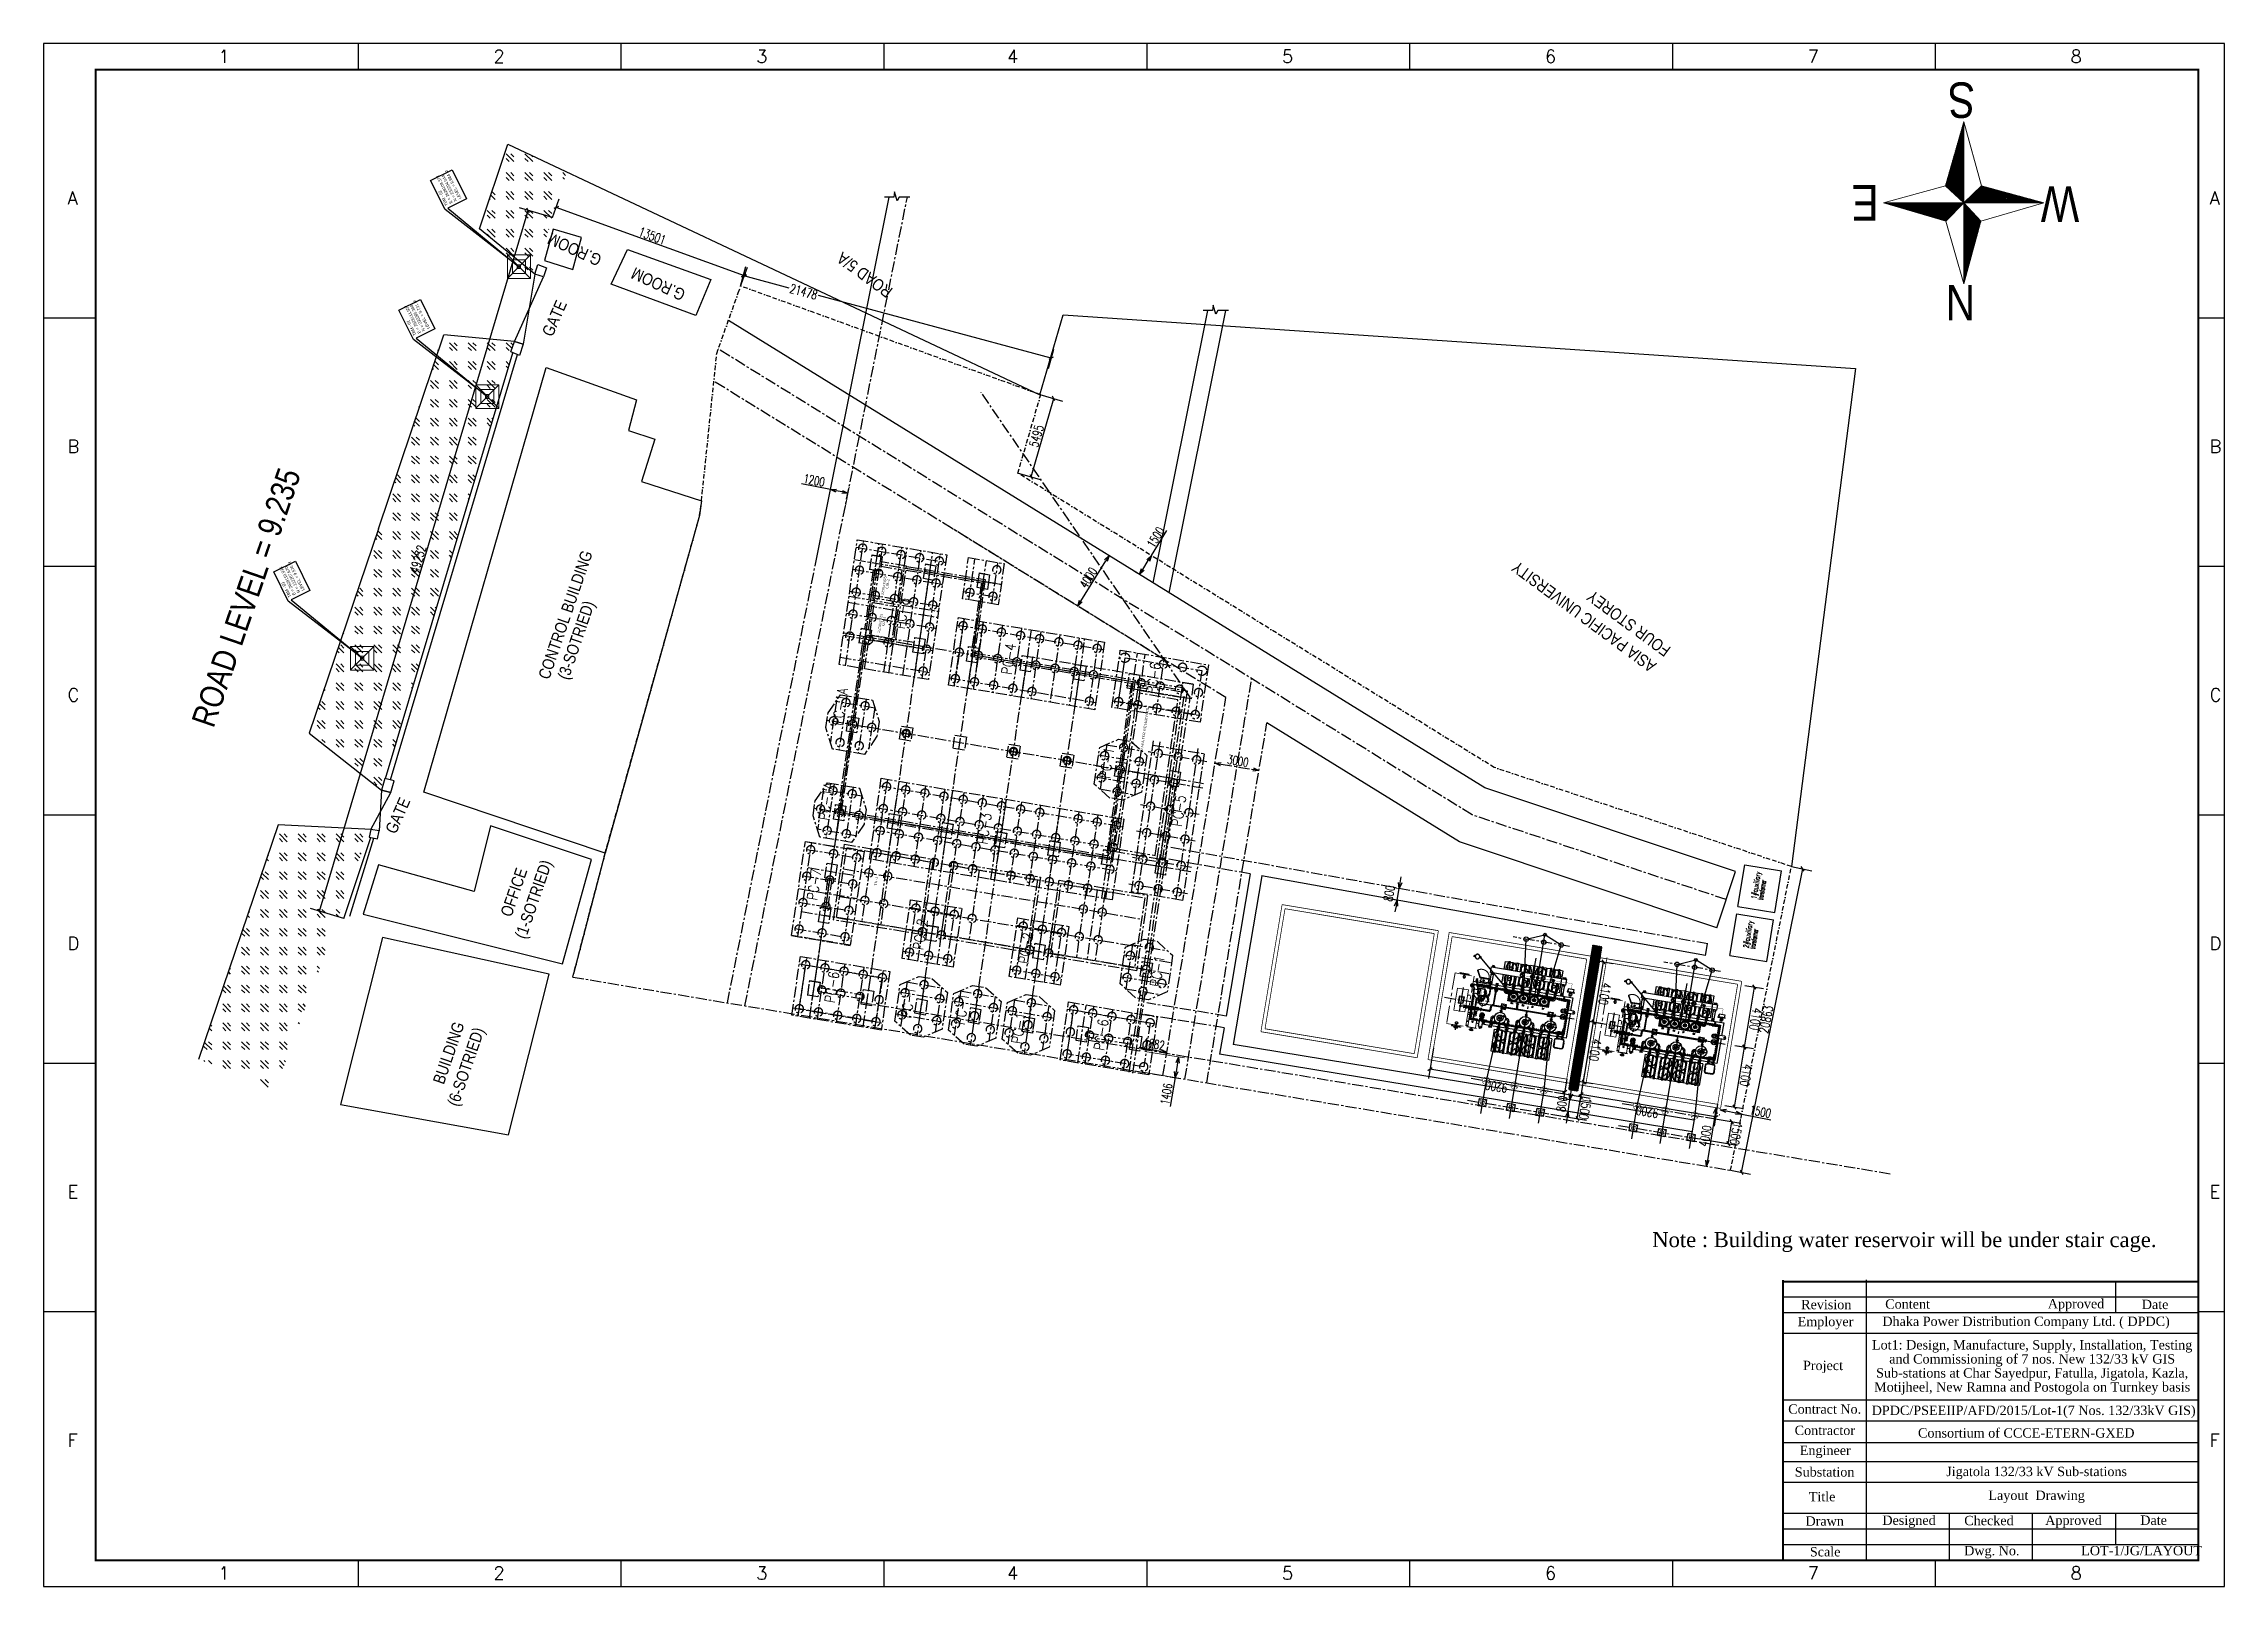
# Model space of a CAD drawing. Header units: millimetres. Extents: x 6239764 to 13047540, y 367704 to 979893.
# Drawn here: x 8070631 to 8217597, y 369928 to 473855 of the extents above; entities that cross this region are included whole.
import ezdxf
from ezdxf.enums import TextEntityAlignment as Align

# ---------------------------------------------------------------- set-up
doc = ezdxf.new("R2010")
doc.units = ezdxf.units.MM
doc.header["$LTSCALE"] = 300
for name, pattern in [('AM_ISO02W050', [7.5, 6, -1.5]), ('AM_ISO08W050', [18, 12, -1.5, 3, -1.5]), ('AM_ISO08W050X2', [9, 6, -0.75, 1.5, -0.75]), ('AM_ISO09W050', [22.5, 12, -1.5, 3, -1.5, 3, -1.5]), ('Amconstr', [9999, 9999, 0]), ('BORDERX2', [3.5, 1, -0.5, 1, -0.5, 0, -0.5]), ('CENTER', [2, 1.25, -0.25, 0.25, -0.25]), ('CENTER2', [28.575, 19.05, -3.175, 3.175, -3.175]), ('CENTERX2', [4, 2.5, -0.5, 0.5, -0.5]), ('DASH', [0.35, 0.25, -0.1]), ('DASHED', [0.75, 0.5, -0.25]), ('DOT', [0.25, 0, -0.25]), ('HIDDEN', [9.525, 6.35, -3.175]), ('PHANTOM', [2.5, 1.25, -0.25, 0.25, -0.25, 0.25, -0.25])]:
    doc.linetypes.add(name, pattern=pattern)
for name, color, linetype in [('1', 7, 'Continuous'), ('25  杶奪', 114, 'Continuous'), ('30  俋窒眈燊\\M+00000D', 3, 'Continuous'), ('AM_0', 7, 'Continuous'), ('COOLING', 41, 'Continuous'), ('M1', 7, 'Continuous'), ('M11', 1, 'Continuous'), ('M16', 3, 'Continuous'), ('M25', 114, 'Continuous'), ('M26', 1, 'Continuous'), ('M30', 3, 'Continuous'), ('M4', 5, 'Continuous'), ('M41', 7, 'Continuous'), ('PIPE', 161, 'Continuous'), ('SHB', 150, 'Continuous'), ('TEXT', 7, 'Continuous'), ('标注', 7, 'Continuous'), ('细实线', 3, 'Continuous'), ('膘\\M+00000\\M+00000\\M+00000-2', 40, 'Continuous'), ('院图框', 7, 'Continuous')]:
    doc.layers.add(name, color=color, linetype=linetype)
for name, color, linetype, lineweight in [('AM_0N', 7, 'Continuous', 50), ('AM_11', 3, 'AM_ISO09W050', 25), ('AM_12N', 7, 'Continuous', 50), ('AM_3', 6, 'AM_ISO02W050', 25), ('AM_7', 4, 'AM_ISO08W050', 25), ('AM_7N', 4, 'AM_ISO08W050', 25), ('AM_CL', 1, 'Amconstr', 25), ('AM_INV', 253, 'Continuous', 0), ('FAN-AM_0', 7, 'Continuous', 50), ('LV BUSHING-AM_4', 3, 'Continuous', 25), ('North', 7, 'Continuous', 13), ('PHA', 5, 'PHANTOM', 13), ('SX', 3, 'Continuous', 30), ('tank-AM_0', 7, 'Continuous', 50), ('TBM', 200, 'Continuous', 15), ('蚐\\M+00000牄銋\\M+00000AM_7', 4, 'AM_ISO08W050', 25)]:
    doc.layers.add(name, color=color, linetype=linetype, lineweight=lineweight)
doc.styles.add('ACISOTS', font='isocp.shx', dxfattribs={"height": 1, "bigfont": 'chineset.shx'})
doc.styles.add('bidcon', font='ARIALN.TTF')
doc.styles.get("Standard").update_dxf_attribs({"font": 'txt8.shx', "width": 0.7, "bigfont": 'hztxt_ii.shx'})
doc.styles.add('wx2', font='times.ttf')
doc.styles.add('统一字体', font='complex.shx', dxfattribs={"width": 0.8, "bigfont": 'tssdchn.shx'})
doc.dimstyles.new('STANDARD$0', dxfattribs={"dimscale": 200, "dimtxt": 3, "dimasz": 2, "dimexe": 2, "dimexo": 2, "dimgap": 0.5, "dimtad": 1, "dimdec": 0, "dimdsep": 46, "dimtxsty": 'Standard', "dimblk": 'OPEN30', "dimcen": 0, "dimclrd": 256, "dimclre": 256, "dimclrt": 256, "dimadec": 0, "dimazin": 0, "dimtfac": 1, "dimtdec": 0, "dimtmove": 0, "dimatfit": 3, "dimldrblk": 'OPEN30', "dimfxl": 2, "dimlwd": 25, "dimlwe": 15, "dimarcsym": 0})
doc.dimstyles.new('STANDARD2', dxfattribs={"dimscale": 250, "dimtxt": 2.5, "dimasz": 2, "dimexe": 2.5, "dimexo": 0, "dimgap": 0.62, "dimtad": 1, "dimdec": 0, "dimzin": 0, "dimdsep": 46, "dimtxsty": 'Standard', "dimblk": 'OBLIQUE', "dimcen": 0.09, "dimadec": 3, "dimazin": 0, "dimtfac": 1, "dimtdec": 0, "dimtofl": 0, "dimtmove": 2, "dimatfit": 3, "dimldrblk": 'OBLIQUE', "dimfxl": 1, "dimtolj": 1, "dimtzin": 0, "dimarcsym": 0})
pattern_1 = [(135, (2636212037.4, -231835217.5), (5e-13, 1272.79220614), [750, -1050]), (135, (2636212037.4, -231834899.3), (5e-13, 1272.79220614), [300, -1500]), (135, (2636211719.2, -231835217.5), (5e-13, 1272.79220614), [300, -1500])]
pattern_2 = [(45.5138966, (-5472156.67, -6999491.54), (180.3798038, -30.1402464), [19.05, -209.55]), (350.5138966, (-5472156.67, -6999491.54), (-20.191497, 193.228156), [15.24, -167.640584]), (95.9653413, (-5472141.64, -6999494.05), (160.188306, 163.087902), [16.190009, -178.0902446]), (41.6980966, (-5472152.7, -6999440.9), (266.960108, -63.116595), [28.575, -314.325]), (92.149454, (-5472130.45, -6999446.16), (256.02981, 228.098983), [24.285023, -267.135608]), (346.6980477, (-5472152.7, -6999440.9), (256.02981, 228.098983), [22.859967, -251.459732]), (16.5138966, (-5472128.37, -6999455.55), (143.1509877, -113.81076), [19.05, -209.55]), (321.5138966, (-5472128.37, -6999455.55), (76.019373, 178.789688), [15.24, -167.64]), (66.9653416, (-5472116.44, -6999465.03), (219.1703604, 64.978929), [16.190009, -178.0899376]), (33.0138966, (-5472156.67, -6999491.54), (9.69280765, 84.05440826), [0, -165.608, 0, -170.18, 0, -168.275]), (3.0138966, (-5472156.67, -6999491.54), (74.4508035, 94.6472014), [0, -97.028, 0, -161.798, 0, -64.135]), (323.0138966, (-5472213.14, -6999487.11), (134.727104, -16.3167233), [0, -63.5, 0, -198.12, 0, -262.89]), (313.0138966, (-5472238.46, -6999485.13), (149.6641545, 13.7623281), [0, -82.55, 0, -131.572, 0, -186.69])]

msp = doc.modelspace()

# ---------------------------------------------------------------- texts
at = {"style": 'bidcon'}
for s, height, rotation, p in [('G.ROOM', 800, 155.458046, (8108313.2, 459564.7)), ('G.ROOM', 800, 155.458046, (8113954.1, 457226.8)), ('ROAD 5/A', 800, 143.532362, (8127921.2, 457326.7, 9580)), ('GATE', 800, 66.257796, (8104918.3, 454051.7, 9580)), ('ROAD LEVEL = 9.235', 1600, 71.032984, (8082080, 427689.5, 10060.8)), ('CONTROL BUILDING ', 800, 71.032984, (8104698.5, 430965.2)), ('ASIA PACIFIC UNIVERSITY', 800, 143.532362, (8179381.2, 432085.7, 9580)), ('FOUR STOREY', 800, 143.532362, (8180348.9, 433148.1, 9580)), ('(3-SOTRIED)', 800, 71.032984, (8105998.2, 430941.6)), ('GATE', 800, 66.257796, (8094362.4, 420555.9, 9580)), ('OFFICE', 800, 71.032984, (8102152.2, 414972.4)), ('(1-SOTRIED)', 800, 71.032984, (8103121.3, 413483.8)), ('BUILDING', 800, 71.032984, (8097600.4, 403692.8)), ('(6-SOTRIED)', 800, 71.032984, (8098569.6, 402204.3))]:
    msp.add_text(s, height=height, rotation=rotation, dxfattribs=at).set_placement(p)
at = {"linetype": 'CENTER', "lineweight": -3, "ltscale": 2, "extrusion": (0.488696, -0.037706, 0.871639), "width": 0.7}
for s, p in [('PC-8', (1058410.8, -7024265.5, 3975390.2)), ('PC-4', (1055891.9, -7032774.2, 3975390.2)), ('PC-6', (1055360.2, -7044056.6, 3975390.2)), ('PC-1A', (1051593.2, -7020044.7, 3975390.2)), ('PC-1', (1049429.6, -7040972.9, 3975390.2)), ('PC-1A', (1045166.9, -7019540.5, 3975390.2)), ('PC-3', (1044381.8, -7031908.5, 3975390.2)), ('PC-5', (1046574.5, -7046793.4, 3975390.2)), ('PC-7', (1039739.3, -7019130.1, 3975390.2)), ('PC-2', (1036941.4, -7027597.3, 3975390.2)), ('PC-2', (1036559.5, -7035807.9, 3975390.2)), ('PC-1', (1035699.1, -7046088.3, 3975390.2)), ('PC-6', (1032937, -7021101.3, 3975390.2)), ('PC-1', (1032302.9, -7027069.8, 3975390.2)), ('PC-1', (1032137.7, -7031242.2, 3975390.2)), ('PC-1', (1031153.1, -7035749.5, 3975390.2)), ('PC-6', (1031136.1, -7042136.5, 3975390.2))]:
    msp.add_text(s, height=800, rotation=355.513897, dxfattribs=at).set_placement(p)
at = {"color": 252, "ltscale": 10, "style": '统一字体'}
for s, width, p in [('1#auxiliary', 0.6, (8186057.8, 416216.8)), ('transformer', 0.4, (8186501.2, 416144.7)), ('2#auxiliary', 0.6, (8185521.7, 412918.7)), ('transformer', 0.4, (8185965, 412846.6))]:
    msp.add_text(s, height=350, rotation=80.767013, dxfattribs=dict(at, width=width)).set_placement(p)
at = {"color": 7, "linetype": 'Continuous', "style": 'wx2'}
for s, height, p in [('Note : Building water reservoir will be under stair cage.', 1007.77, (8196033.6, 393149.8)), ('Employer', 629.86, (8190715.2, 387684.1)), ('Revision', 629.86, (8190768.1, 388912.9)), ('Dhaka Power Distribution Company Ltd. ( DPDC)', 629.856, (8204231.1, 387700.4)), ('Content', 629.86, (8196246.9, 388948.2)), ('Approved', 629.86, (8207601.1, 388886)), ('Date', 629.86, (8212927, 388918.1)), ('Project', 629.86, (8190547, 384713.5)), ('Contract No.', 629.856, (8190660.8, 381871.3)), ('DPDC/PSEEIIP/AFD/2015/Lot-1(7 Nos. 132/33kV GIS)', 629.856, (8204743.8, 381702.6)), ('Contractor', 629.86, (8190672.9, 380437.1)), ('Engineer', 629.86, (8190700.8, 378992.3)), ('Consortium of CCCE-ETERN-GXED', 629.856, (8204243.7, 380285.8)), ('Substation', 629.86, (8190656.6, 377653.1)), ('Jigatola 132/33 kV Sub-stations', 629.856, (8204944.2, 377586.1)), ('Title', 629.86, (8190487.5, 375986)), ('Layout  Drawing', 629.856, (8204944.2, 375963.3)), ('Drawn', 629.86, (8190660.6, 374325.4)), ('Designed', 629.86, (8196343.2, 374300.4)), ('Checked', 629.86, (8201730.6, 374377.2)), ('Approved', 629.86, (8207426.3, 374297.5)), ('Date', 629.86, (8212826.4, 374383.4)), ('Scale', 629.86, (8190693.7, 372275.7)), ('Dwg. No.', 629.86, (8201924.1, 372232.1)), ('LOT-1/JG/LAYOUT', 629.856, (8212017.5, 372336.3))]:
    msp.add_text(s, height=height, dxfattribs=at).set_placement(p, align=Align.MIDDLE)
at = {"char_height": 200, "width": 3605.017, "attachment_point": 1, "rotation": 116.389446, "style": 'bidcon'}
for s, insert in [('TBM - 02\\PE = 2628109.372\\PN = 232294.044\\PLEVEL = 9.684 M', (8097717, 462900.5, 10913)), ('TBM - 01\\PE = 2628111.507\\PN = 232285.300\\PLEVEL = 9.731 M', (8095582, 454156.5, 10960)), ('TBM - 03\\PE = 2628119.938\\PN = 232267.670\\PLEVEL = 9.570 M', (8087151, 436526.5, 10799))]:
    msp.add_mtext(s, dxfattribs=dict(at, insert=insert))
at = {"linetype": 'CENTER', "lineweight": -3, "ltscale": 2, "extrusion": (0.488696, -0.037706, 0.871639), "char_height": 187.5, "attachment_point": 3, "text_direction": (0.144668, 0.988737, -0.038338), "style": 'wx2'}
for s, insert, width in [('2250x1925', (8127265.8, 437988.9, 23107.8), 558.117), ('Lift-2', (8127471.5, 437803.2, 22984.5), 558.117), ('2250x1925', (8127015.3, 435465.4, 23139.1), 558.117), ('Lift-1', (8127221, 435279.7, 23015.8), 558.117), ('U.WATER RESERVOIR', (8144964, 429137.3, 12802.2), 6511.448), ('TX-1', (8126698.6, 417733.4, 22549.6), 558.117)]:
    msp.add_mtext(s, dxfattribs=dict(at, insert=insert, width=width))
at = {"color": 7, "insert": (8204642.4, 386514.3), "char_height": 629.856, "width": 21679.895, "attachment_point": 2, "line_spacing_factor": 0.9, "style": 'wx2'}
msp.add_mtext('Lot1: Design, Manufacture, Supply, Installation, Testing and Commissioning of 7 nos. New 132/33 kV GIS Sub-stations at Char Sayedpur, Fatulla, Jigatola, Kazla, Motijheel, New Ramna and Postogola on Turnkey basis ', dxfattribs=at)

# ---------------------------------------------------------------- blocks, each defined once
blk = doc.blocks.new('North')
at = {"layer": 'North', "linetype": 'Continuous'}
h = blk.add_hatch(dxfattribs=at)
h.set_pattern_fill('ANSI31', color=256, scale=0.0015, style=0)
h.set_pattern_definition([(45, (-23.92065628, -1.62496797), (-0.0001325825215, 0.0001325825215), [])])
h.paths.add_polyline_path([(0.00008, 0.01542), (-0.00321, 0.00352), (0.00008, 0)])
h.paths.add_polyline_path([(-0.01519, 0), (-0.0033, -0.0032), (0.00008, 0)])
h.paths.add_polyline_path([(0.00008, -0.01542), (0.00355, -0.00318), (0.00008, 0)])
h.paths.add_polyline_path([(0.01536, 0), (0.00346, 0.0035), (0.00008, 0)])
for p, q in [((0.00008, 0.01542), (-0.00321, 0.00352)), ((0.00008, 0.01542), (0.00008, -0.01542)), ((0.00346, 0.0035), (0.00008, 0.01542)), ((-0.01519, 0), (-0.00321, 0.00352)), ((-0.01519, 0), (0.01536, 0)), ((-0.0033, -0.0032), (-0.01519, 0)), ((0.00008, 0), (-0.00321, 0.00352)), ((0.00008, 0), (0.00346, 0.0035)), ((0.01536, 0), (0.00346, 0.0035)), ((0.00008, 0), (-0.0033, -0.0032)), ((0.00008, -0.01542), (-0.0033, -0.0032)), ((0.00355, -0.00318), (0.00008, 0)), ((0.00355, -0.00318), (0.00008, -0.01542)), ((0.00355, -0.00318), (0.01536, 0))]:
    blk.add_line(p, q, dxfattribs=at)
at = {"linetype": 'Continuous', "style": 'bidcon'}
for s, p in [('N', (-0.00209, 0.01566)), ('W', (-0.02192, -0.0031)), ('E', (0.01628, -0.00336)), ('S', (-0.00209, -0.0229))]:
    blk.add_text(s, height=0.00675, dxfattribs=at).set_placement(p)
blk = doc.blocks.new('_OBLIQUE')
at = {"color": 0, "linetype": 'ByBlock'}
blk.add_line((-0.5, -0.5), (0.5, 0.5), dxfattribs=at)
blk = doc.blocks.new('*D1377')
at = {"color": 67, "lineweight": -2, "ltscale": 0.1, "transparency": 16777216}
for p, q in [((8185055, 397814), (8189181, 418265)), ((8188434, 418416), (8189794, 418141)), ((8184307, 397965), (8185667, 397690))]:
    blk.add_line(p, q, dxfattribs=at)
at = {"layer": 'Defpoints', "color": 0, "ltscale": 0.1, "transparency": 16777216}
for p in [(8188434, 418416, 13533), (8189181, 418265), (8184307, 397965, 13586)]:
    blk.add_point(p, dxfattribs=at)
at = {"color": 67, "lineweight": -2, "ltscale": 0.1, "transparency": 16777216, "xscale": 250, "yscale": 250, "zscale": 250}
for p, rotation in [((8189181, 418265), 78.59203351077663), ((8185055, 397814), 258.5920335107767)]:
    blk.add_blockref('_OBLIQUE', p, dxfattribs=dict(at, rotation=rotation))
at = {"color": 67, "lineweight": 13, "ltscale": 0.1, "transparency": 16777216, "insert": (8186714, 408121), "char_height": 625, "attachment_point": 5, "rotation": 78.59203}
blk.add_mtext('\\A1;20863', dxfattribs=at)
blk = doc.blocks.new('*D1380')
at = {"color": 67, "lineweight": -2, "ltscale": 0.1, "transparency": 16777216}
for p, q in [((8089227, 415413), (8103290, 462615)), ((8104915, 462131), (8102691, 462793)), ((8090853, 414929), (8088628, 415592))]:
    blk.add_line(p, q, dxfattribs=at)
at = {"layer": 'Defpoints', "color": 0, "ltscale": 0.1, "transparency": 16777216}
for p in [(8103290, 462615), (8104915, 462131, 10108), (8090853, 414929, 10108)]:
    blk.add_point(p, dxfattribs=at)
at = {"color": 67, "lineweight": -2, "ltscale": 0.1, "transparency": 16777216, "xscale": 250, "yscale": 250, "zscale": 250}
for p, rotation in [((8103290, 462615), 73.40977859824785), ((8089227, 415413), 253.4097785982478)]:
    blk.add_blockref('_OBLIQUE', p, dxfattribs=dict(at, rotation=rotation))
at = {"color": 67, "lineweight": 13, "ltscale": 0.1, "transparency": 16777216, "insert": (8095863, 439132), "char_height": 625, "attachment_point": 5, "rotation": 73.40978}
blk.add_mtext('\\A1;49252', dxfattribs=at)
blk = doc.blocks.new('*D1381')
at = {"color": 67, "lineweight": -2, "ltscale": 0.1, "transparency": 16777216}
for p, q in [((8117606, 457523), (8117958, 458837)), ((8117796, 458234), (8120854, 457415)), ((8138543, 452677), (8122858, 456878)), ((8138353, 451967), (8138704, 453281))]:
    blk.add_line(p, q, dxfattribs=at)
at = {"layer": 'Defpoints', "color": 0, "ltscale": 0.1, "transparency": 16777216}
for p in [(8117606, 457523, 10108), (8138543, 452677), (8138353, 451967, 11428)]:
    blk.add_point(p, dxfattribs=at)
at = {"color": 67, "lineweight": -2, "ltscale": 0.1, "transparency": 16777216, "xscale": 250, "yscale": 250, "zscale": 250}
for p, rotation in [((8117796, 458234), 165.0071958322631), ((8138543, 452677), 345.0071958322631)]:
    blk.add_blockref('_OBLIQUE', p, dxfattribs=dict(at, rotation=rotation))
at = {"color": 67, "lineweight": 13, "ltscale": 0.1, "transparency": 16777216, "insert": (8121856, 457146), "char_height": 625, "attachment_point": 5, "rotation": 345.0072}
blk.add_mtext('\\A1;21478', dxfattribs=at)
blk = doc.blocks.new('*D1382')
at = {"color": 67, "lineweight": -2, "ltscale": 0.1, "transparency": 16777216}
for p, q in [((8137179, 444670), (8138701, 449950)), ((8137767, 450220), (8139301, 449777)), ((8136245, 444939), (8137780, 444497))]:
    blk.add_line(p, q, dxfattribs=at)
at = {"layer": 'Defpoints', "color": 0, "ltscale": 0.1, "transparency": 16777216}
for p in [(8137767, 450220, 11427), (8138701, 449950), (8136245, 444939, 11425)]:
    blk.add_point(p, dxfattribs=at)
at = {"color": 67, "lineweight": -2, "ltscale": 0.1, "transparency": 16777216, "xscale": 250, "yscale": 250, "zscale": 250}
for p, rotation in [((8138701, 449950), 73.92692368361875), ((8137179, 444670), 253.9269236836188)]:
    blk.add_blockref('_OBLIQUE', p, dxfattribs=dict(at, rotation=rotation))
at = {"color": 67, "lineweight": 13, "ltscale": 0.1, "transparency": 16777216, "insert": (8137544, 447424), "char_height": 625, "attachment_point": 5, "rotation": 73.92692}
blk.add_mtext('\\A1;5495', dxfattribs=at)
blk = doc.blocks.new('*D1385')
at = {"color": 67, "lineweight": -2, "ltscale": 0.1, "transparency": 16777216}
for p, q in [((8104915, 462131), (8105379, 463406)), ((8117856, 458212), (8105165, 462819)), ((8117606, 457523), (8118069, 458799))]:
    blk.add_line(p, q, dxfattribs=at)
at = {"layer": 'Defpoints', "color": 0, "ltscale": 0.1, "transparency": 16777216}
for p in [(8104915, 462131, 10108), (8105165, 462819), (8117606, 457523, 10108)]:
    blk.add_point(p, dxfattribs=at)
at = {"color": 67, "lineweight": -2, "ltscale": 0.1, "transparency": 16777216, "xscale": 250, "yscale": 250, "zscale": 250}
for p, rotation in [((8105165, 462819), 160.0474391892916), ((8117856, 458212), 340.0474391892916)]:
    blk.add_blockref('_OBLIQUE', p, dxfattribs=dict(at, rotation=rotation))
at = {"color": 67, "lineweight": 13, "ltscale": 0.1, "transparency": 16777216, "insert": (8111651, 460903), "char_height": 625, "attachment_point": 5, "rotation": 340.04744}
blk.add_mtext('\\A1;13501', dxfattribs=at)
blk = doc.blocks.new('L')
at = {"layer": 'TBM', "linetype": 'Continuous'}
for p, q in [((497.751, 497.07, -6.096), (496.753, 498.051, -6.096)), ((496.753, 497.07, -6.096), (497.751, 498.051, -6.096))]:
    blk.add_line(p, q, dxfattribs=at)
at = {"layer": 'TBM', "linetype": 'Continuous', "elevation": -6.096}
for points in [[(496.75, 498.051), (497.755, 498.051), (497.755, 497.07), (496.75, 497.07)], [(496.96, 497.841), (497.545, 497.841), (497.545, 497.28), (496.96, 497.28)], [(497.17, 497.631), (497.335, 497.631), (497.335, 497.49), (497.17, 497.49)]]:
    blk.add_lwpolyline(points, close=True, dxfattribs=at)
blk = doc.blocks.new('A$C76A80B5B')
at = {"linetype": 'ByBlock', "ltscale": 10}
for p, q in [((-220.99, 322.01), (-220.99, 327.01)), ((-170.36, 322.01), (-170.36, 327.01)), ((-119.74, 322.01), (-119.74, 327.01)), ((-69.11, 322.01), (-69.11, 327.01)), ((-18.49, 322.01), (-18.49, 327.01)), ((32.14, 322.01), (32.14, 327.01)), ((82.76, 322.01), (82.76, 327.01)), ((-271.61, 274.16), (-281.61, 274.16)), ((138.39, 274.16), (133.39, 274.16)), ((-271.61, 226.33), (-281.61, 226.33)), ((138.39, 226.33), (133.39, 226.33)), ((-271.61, 178.5), (-281.61, 178.5)), ((138.39, 178.5), (133.39, 178.5)), ((-271.61, 130.67), (-281.61, 130.67)), ((138.39, 130.67), (133.39, 130.67)), ((-271.61, 82.84), (-281.61, 82.84)), ((138.39, 82.84), (133.39, 82.84)), ((-220.99, 30.01), (-220.99, 35.01)), ((-170.36, 30.01), (-170.36, 35.01)), ((-119.74, 30.01), (-119.74, 35.01)), ((-69.11, 30.01), (-69.11, 35.01)), ((-18.49, 30.01), (-18.49, 35.01)), ((32.14, 30.01), (32.14, 35.01)), ((82.76, 30.01), (82.76, 35.01))]:
    blk.add_line(p, q, dxfattribs=at)
blk.add_lwpolyline([(-281.61, 30.01), (138.39, 30.01), (138.39, 327.01), (-281.61, 327.01)], close=True, dxfattribs=at)
at = {"linetype": 'ByBlock', "ltscale": 10, "const_width": 0.4}
blk.add_lwpolyline([(-271.61, 35.01), (133.39, 35.01), (133.39, 322.01), (-271.61, 322.01)], close=True, dxfattribs=at)
at = {"linetype": 'ByBlock', "ltscale": 10}
for s, p in [('1', (-247.95, 323.31)), ('2', (-194.98, 323.31)), ('3', (-144.36, 323.31)), ('4', (-96.07, 323.31)), ('5', (-43.11, 323.31)), ('6', (7.52, 323.31)), ('7', (58.14, 323.31)), ('8', (108.77, 323.31)), ('A', (-277, 296.05)), ('A', (135.56, 296.05)), ('B', (-277, 248.22)), ('B', (135.56, 248.22)), ('C', (-277, 200.39)), ('C', (135.56, 200.39)), ('D', (-277, 152.56)), ('D', (135.56, 152.56)), ('E', (-277, 104.73)), ('E', (135.56, 104.73)), ('F', (-277, 56.9)), ('F', (135.56, 56.9)), ('1', (-247.95, 31.31)), ('2', (-194.98, 31.31)), ('3', (-144.36, 31.31)), ('4', (-96.07, 31.31)), ('5', (-43.11, 31.31)), ('6', (7.52, 31.31)), ('7', (58.14, 31.31)), ('8', (108.77, 31.31))]:
    blk.add_text(s, height=2.5, dxfattribs=at).set_placement(p)
blk = doc.blocks.new('_Open30')
at = {"color": 0, "linetype": 'ByBlock', "lineweight": -2}
for p, q in [((-1, 0.27), (0, 0)), ((0, 0), (-1, -0.27)), ((0, 0), (-1, 0))]:
    blk.add_line(p, q, dxfattribs=at)
blk = doc.blocks.new('*D1386')
at = {"lineweight": 25, "ltscale": 0.1, "transparency": 16777216}
blk.add_line((8140540, 436302), (8142222, 439024), dxfattribs=at)
at = {"lineweight": 15, "ltscale": 0.1, "transparency": 16777216}
for p, q in [((8142769, 439156), (8142772, 439154)), ((8140667, 435753), (8140670, 435751))]:
    blk.add_line(p, q, dxfattribs=at)
at = {"layer": 'Defpoints', "color": 0, "ltscale": 0.1, "transparency": 16777216}
for p in [(8142429, 439367, 11714), (8142432, 439365), (8140327, 435963, 11714)]:
    blk.add_point(p, dxfattribs=at)
at = {"lineweight": 25, "ltscale": 0.1, "transparency": 16777216, "xscale": 400, "yscale": 400, "zscale": 400}
for p, rotation in [((8142432, 439365), 58.29857141700284), ((8140330, 435961), 238.2985714170028)]:
    blk.add_blockref('_Open30', p, dxfattribs=dict(at, rotation=rotation))
at = {"ltscale": 0.1, "transparency": 16777216, "insert": (8141040, 437873), "char_height": 600, "attachment_point": 5, "rotation": 58.29857}
blk.add_mtext('4000', dxfattribs=at)
blk = doc.blocks.new('*D1387')
at = {"lineweight": 25, "ltscale": 0.1, "transparency": 16777216}
for p, q in [((8145284, 439366), (8146335, 441067)), ((8144706, 438430), (8145074, 439025))]:
    blk.add_line(p, q, dxfattribs=at)
at = {"lineweight": 15, "ltscale": 0.1, "transparency": 16777216}
for p, q in [((8145166, 439439), (8144944, 439576)), ((8144378, 438163), (8144156, 438300))]:
    blk.add_line(p, q, dxfattribs=at)
at = {"layer": 'Defpoints', "color": 0, "ltscale": 0.1, "transparency": 16777216}
for p in [(8145284, 439366), (8145506, 439229, 11809), (8144718, 437953, 11809)]:
    blk.add_point(p, dxfattribs=at)
at = {"lineweight": 25, "ltscale": 0.1, "transparency": 16777216, "xscale": 400, "yscale": 400, "zscale": 400}
for p, rotation in [((8144496, 438090), 238.2985714169958), ((8145284, 439366), 58.29857141699583)]:
    blk.add_blockref('_Open30', p, dxfattribs=dict(at, rotation=rotation))
at = {"ltscale": 0.1, "transparency": 16777216, "insert": (8145575, 440597), "char_height": 600, "attachment_point": 5, "rotation": 58.29857}
blk.add_mtext('1500', dxfattribs=at)
blk = doc.blocks.new('*D1388')
at = {"linetype": 'CENTER', "lineweight": 15, "ltscale": 2, "transparency": 16777216}
for p, q in [((8149513, 425017), (8149509, 424993)), ((8152472, 424523), (8152468, 424499))]:
    blk.add_line(p, q, dxfattribs=at)
at = {"linetype": 'CENTER', "lineweight": 25, "ltscale": 2, "transparency": 16777216}
blk.add_line((8149969, 425321), (8152139, 424959), dxfattribs=at)
at = {"layer": 'Defpoints', "color": 0, "linetype": 'CENTER', "ltscale": 2, "transparency": 16777216}
for p in [(8149579, 425412), (8152534, 424894), (8152538, 424918)]:
    blk.add_point(p, dxfattribs=at)
at = {"linetype": 'CENTER', "lineweight": 25, "ltscale": 2, "transparency": 16777216, "xscale": 400, "yscale": 400, "zscale": 400}
for p, rotation in [((8149575, 425387), 170.5289534937251), ((8152534, 424894), 350.5289534937251)]:
    blk.add_blockref('_Open30', p, dxfattribs=dict(at, rotation=rotation))
at = {"linetype": 'CENTER', "lineweight": -3, "ltscale": 2, "transparency": 16777216, "insert": (8151120, 425535), "char_height": 600, "attachment_point": 5, "rotation": 350.52895}
blk.add_mtext('3000', dxfattribs=at)
blk = doc.blocks.new('*D1389')
at = {"lineweight": 25, "ltscale": 0.1, "transparency": 16777216}
for p, q in [((8162055, 417333), (8162125, 417727)), ((8161843, 416152), (8161984, 416939)), ((8161773, 415758), (8161702, 415364))]:
    blk.add_line(p, q, dxfattribs=at)
at = {"lineweight": 15, "ltscale": 0.1, "transparency": 16777216}
for p, q in [((8161777, 416164), (8161449, 416222)), ((8161918, 416951), (8161591, 417010))]:
    blk.add_line(p, q, dxfattribs=at)
at = {"layer": 'Defpoints', "color": 0, "ltscale": 0.1, "transparency": 16777216}
for p in [(8161984, 416939), (8162170, 416093), (8162311, 416881)]:
    blk.add_point(p, dxfattribs=at)
at = {"lineweight": 25, "ltscale": 0.1, "transparency": 16777216, "xscale": 400, "yscale": 400, "zscale": 400}
for p, rotation in [((8161843, 416152), 79.84026192165824), ((8161984, 416939), 259.8402619216582)]:
    blk.add_blockref('_Open30', p, dxfattribs=dict(at, rotation=rotation))
at = {"ltscale": 0.1, "transparency": 16777216, "insert": (8161312, 416615), "char_height": 600, "attachment_point": 5, "rotation": 79.84026}
blk.add_mtext('800', dxfattribs=at)
blk = doc.blocks.new('*D110')
at = {"layer": 'Defpoints', "color": 0, "ltscale": 0.1, "transparency": 16777216}
for p in [(6132969, -17732), (6132321, -21832), (6132969, -21832)]:
    blk.add_point(p, dxfattribs=at)
at = {"layer": '标注', "color": 67, "lineweight": -2, "ltscale": 0.1, "transparency": 16777216}
for p, q in [((6132969, -17732), (6131696, -17732)), ((6132321, -17732), (6132321, -21832)), ((6132969, -21832), (6131696, -21832))]:
    blk.add_line(p, q, dxfattribs=at)
at = {"layer": '标注', "color": 67, "lineweight": -2, "ltscale": 0.1, "transparency": 16777216, "xscale": 250, "yscale": 250, "zscale": 250}
for p, rotation in [((6132321, -17732), 90), ((6132321, -21832), 270)]:
    blk.add_blockref('_OBLIQUE', p, dxfattribs=dict(at, rotation=rotation))
at = {"layer": '标注', "color": 67, "lineweight": 13, "ltscale": 0.1, "transparency": 16777216, "insert": (6131888, -19718), "char_height": 625, "attachment_point": 5, "rotation": 90}
blk.add_mtext('\\A1;4100', dxfattribs=at)
blk = doc.blocks.new('*D111')
at = {"layer": 'Defpoints', "color": 0, "ltscale": 0.1, "transparency": 16777216}
for p in [(6142669, -12766), (6133469, -13632), (6142669, -14241)]:
    blk.add_point(p, dxfattribs=at)
at = {"layer": '标注', "color": 67, "lineweight": -2, "ltscale": 0.1, "transparency": 16777216}
for p, q in [((6133469, -13632), (6133469, -12141)), ((6133469, -12766), (6142669, -12766)), ((6142669, -14241), (6142669, -12141))]:
    blk.add_line(p, q, dxfattribs=at)
at = {"layer": '标注', "color": 67, "lineweight": -2, "ltscale": 0.1, "transparency": 16777216, "xscale": 250, "yscale": 250, "zscale": 250, "rotation": 180}
blk.add_blockref('_OBLIQUE', (6133469, -12766), dxfattribs=at)
at = {"layer": '标注', "color": 67, "lineweight": -2, "ltscale": 0.1, "transparency": 16777216, "xscale": 250, "yscale": 250, "zscale": 250}
blk.add_blockref('_OBLIQUE', (6142669, -12766), dxfattribs=at)
at = {"layer": '标注', "color": 67, "lineweight": 13, "ltscale": 0.1, "transparency": 16777216, "insert": (6138069, -12353), "char_height": 625, "attachment_point": 5}
blk.add_mtext('\\A1;9200', dxfattribs=at)
blk = doc.blocks.new('*D112')
at = {"layer": 'Defpoints', "color": 0, "ltscale": 0.1, "transparency": 16777216}
for p in [(6132969, -13632), (6132321, -17732), (6132797, -17732)]:
    blk.add_point(p, dxfattribs=at)
at = {"layer": '标注', "color": 67, "lineweight": -2, "ltscale": 0.1, "transparency": 16777216}
for p, q in [((6132969, -13632), (6131696, -13632)), ((6132321, -13632), (6132321, -17732)), ((6132797, -17732), (6131696, -17732))]:
    blk.add_line(p, q, dxfattribs=at)
at = {"layer": '标注', "color": 67, "lineweight": -2, "ltscale": 0.1, "transparency": 16777216, "xscale": 250, "yscale": 250, "zscale": 250}
for p, rotation in [((6132321, -13632), 90), ((6132321, -17732), 270)]:
    blk.add_blockref('_OBLIQUE', p, dxfattribs=dict(at, rotation=rotation))
at = {"layer": '标注', "color": 67, "lineweight": 13, "ltscale": 0.1, "transparency": 16777216, "insert": (6131907, -15879), "char_height": 625, "attachment_point": 5, "rotation": 90}
blk.add_mtext('\\A1;4100', dxfattribs=at)
blk = doc.blocks.new('A$C1C76hucg')
at = {"layer": 'COOLING'}
for p, q in [((-7819, 1804), (-7819, 3289)), ((-7604, 3289), (-7819, 3289)), ((-7514, 3324), (-7604, 3324)), ((-7604, 3324), (-7604, 1742)), ((-7599, 3299), (-7599, 3279)), ((-7599, 3299), (-7519, 3299)), ((-7599, 3279), (-7519, 3279)), ((-7519, 3299), (-7519, 3279)), ((-7514, 1742), (-7514, 3324)), ((-7299, 3289), (-7514, 3289)), ((-7299, 1804), (-7299, 3289)), ((-7604, 1804), (-7819, 1804)), ((-7559, 1742), (-7634, 1742)), ((-7634, 1742), (-7634, 1724)), ((-7484, 1742), (-7634, 1742)), ((-7634, 1742), (-7634, 1724)), ((-7634, 1671), (-7634, 1689)), ((-7634, 1671), (-7634, 1689)), ((-7484, 1671), (-7634, 1671)), ((-7559, 1671), (-7634, 1671)), ((-7616, 1742), (-7484, 1742)), ((-7616, 1671), (-7484, 1671)), ((-7605, 1742), (-7484, 1742)), ((-7605, 1671), (-7484, 1671)), ((-7604, 1119), (-7604, 1671)), ((-7599, 1794), (-7599, 1814)), ((-7599, 1814), (-7519, 1814)), ((-7599, 1794), (-7519, 1794)), ((-7559, 1742), (-7543, 1742)), ((-7559, 1671), (-7484, 1671)), ((-7519, 1794), (-7519, 1814)), ((-7299, 1804), (-7514, 1804)), ((-7514, 1119), (-7514, 1671)), ((-7484, 1742), (-7484, 1724)), ((-7484, 1742), (-7484, 1724)), ((-7484, 1671), (-7484, 1689)), ((-7484, 1671), (-7484, 1689))]:
    blk.add_line(p, q, dxfattribs=at)
blk.add_lwpolyline([(-7634, 1724), (-7484, 1724), (-7484, 1689), (-7634, 1689)], close=True, dxfattribs=at)
blk = doc.blocks.new('500')
at = {"layer": '25  杶奪'}
blk.add_circle((0, 0), 315, dxfattribs=at)
at = {"layer": '30  俋窒眈燊\\M+00000D', "linetype": 'HIDDEN', "ltscale": 3}
blk.add_circle((0, 0), 250, dxfattribs=at)
blk = doc.blocks.new('FA-')
at = {"layer": 'M25', "color": 114}
blk.add_lwpolyline([(-10, 37.5), (10, 37.5), (10, -37.5), (-10, -37.5)], close=True, dxfattribs=at)
for radius in [115, 59]:
    blk.add_circle((0, 0), radius, dxfattribs=at)
blk = doc.blocks.new('A$C753D22AA')
at = {"layer": 'M26', "color": 6}
for p, q in [((-61, 263), (-61, 255)), ((-61, 255), (-56, 254)), ((-61, 251), (-56, 252)), ((-61, 243), (-61, 251)), ((57, 344), (-58, 344)), ((-58, 328), (-58, 344)), ((-58, 328), (-55, 323)), ((57, 328), (-58, 328)), ((-56, 266), (-58, 266)), ((-56, 240), (-58, 240)), ((-58, 140), (-58, 185)), ((51, 154), (-58, 154)), ((57, 140), (-58, 140)), ((57, 140), (-58, 140)), ((-58, 124), (-58, 140)), ((57, 124), (-58, 124)), ((-56, 269), (-44, 269)), ((-56, 237), (-56, 268)), ((-44, 237), (-56, 237)), ((-56, 188), (-44, 202)), ((-55, 323), (-45, 298)), ((-55, 200), (-55, 212)), ((51, 314), (-51, 314)), ((-51, 273), (-44, 273)), ((-50, 215), (-50, 237)), ((-50, 217), (-50, 217)), ((-44, 214), (-50, 215)), ((-50, 195), (-50, 195)), ((-45, 298), (-44, 282)), ((-44, 189), (-44, 279)), ((34, 289), (-34, 289)), ((34, 179), (-34, 179)), ((-15, 0), (-15, 124)), ((15, 0), (15, 124)), ((53, 289), (34, 289)), ((34, 179), (53, 179)), ((45, 298), (44, 282)), ((44, 189), (44, 289)), ((53, 260), (44, 260)), ((53, 237), (44, 237)), ((45, 170), (44, 186)), ((57, 328), (45, 298)), ((55, 323), (45, 298)), ((57, 140), (45, 170)), ((53, 179), (53, 289)), ((53, 284), (60, 284)), ((53, 282), (60, 282)), ((53, 273), (60, 273)), ((60, 271), (53, 271)), ((53, 255), (60, 255)), ((53, 253), (60, 253)), ((53, 244), (60, 244)), ((60, 242), (53, 242)), ((60, 226), (53, 226)), ((53, 224), (60, 224)), ((53, 215), (60, 215)), ((53, 213), (60, 213)), ((60, 197), (53, 197)), ((53, 195), (60, 195)), ((53, 186), (60, 186)), ((53, 184), (60, 184)), ((57, 344), (57, 328)), ((57, 124), (57, 140)), ((60, 284), (60, 271)), ((60, 255), (60, 242)), ((60, 213), (60, 226)), ((60, 184), (60, 197))]:
    blk.add_line(p, q, dxfattribs=at)
for centre, radius, start, end in [((-58, 263), 3, 90, 180), ((-58, 243), 3, 180, 270), ((-53, 185), 5, 137.88045, 180), ((-51, 268), 5, 90, 180), ((-50, 212), 5, 90, 180), ((-50, 200), 5, 180, 270), ((-34, 279), 10, 90, 180), ((-34, 189), 10, 180, 270), ((0, 0), 39.1, 112.54794, 67.45206), ((34, 279), 10, 0, 90), ((34, 189), 10, 270, 0), ((0, 0), 15, 181.33501, 358.66499)]:
    blk.add_arc(centre, radius, start, end, dxfattribs=at)
blk = doc.blocks.new('A$C021272F2')
at = {"layer": 'M26', "color": 6}
for p, q in [((-414, -19), (-486, 82)), ((-392, -4), (-465, 97)), ((-356, 23), (-450, -45)), ((-347, 10), (-440, -58)), ((-347, 10), (-440, -58)), ((-347, 10), (-356, 23)), ((-347, 10), (-338, -3)), ((-450, -45), (-440, -58)), ((-431, -71), (-440, -58)), ((-338, -3), (-431, -71))]:
    blk.add_line(p, q, dxfattribs=at)
for radius, start, end in [(39.1, 325.41019, 286.58981), (13, 36, 216)]:
    blk.add_arc((-476, 89), radius, start, end, dxfattribs=at)
blk = doc.blocks.new('A$C6C825D1F')
at = {"layer": 'M16', "color": 200, "linetype": 'CENTER', "ltscale": 50}
for p, q in [((116, 148), (116, 142)), ((120, 139), (182, 139)), ((131, 104), (171, 104)), ((131, 96), (131, 104)), ((136, 149), (136, 139)), ((136, 149), (144, 149)), ((136, 119), (166, 119)), ((136, 104), (136, 119)), ((144, 149), (144, 139)), ((146, 119), (146, 139)), ((156, 119), (156, 139)), ((158, 149), (158, 139)), ((158, 149), (165, 149)), ((165, 149), (165, 139)), ((166, 104), (166, 119)), ((171, 96), (171, 104)), ((186, 148), (186, 142))]:
    blk.add_line(p, q, dxfattribs=at)
for centre, radius in [((151, 52), 47.5), ((124, 79), 6), ((124, 26), 6), ((177, 79), 6), ((177, 26), 6)]:
    blk.add_circle(centre, radius, dxfattribs=at)
for centre, radius, start, end in [((131, 142), 16.8, 100.84415, 158.95774), ((120, 144), 5, 216.01316, 270), ((126, 148), 10.4, 6.51524, 77.90719), ((151, 149), 7, 0, 180), ((175, 148), 10.4, 102.09281, 173.48476), ((170, 142), 16.8, 21.04226, 79.15585), ((182, 144), 5, 270, 323.98684)]:
    blk.add_arc(centre, radius, start, end, dxfattribs=at)
blk = doc.blocks.new('A$C7B570CCE')
at = {"linetype": 'Continuous'}
for p, q in [((168, 0), (-168, 0)), ((-35, 0), (-35, -240)), ((35, 0), (35, -240)), ((135, 0), (135, -73)), ((35, -240), (-35, -240))]:
    blk.add_line(p, q, dxfattribs=at)
for p, q in [((-135, 0), (-135, -73)), ((-135, -73), (-112, -100)), ((-112, -100), (-35, -100)), ((112, -100), (35, -100)), ((135, -73), (112, -100))]:
    blk.add_line(p, q)
for centre, start, end in [((-35, 0), 180, 270), ((35, 0), 270, 0)]:
    blk.add_arc(centre, 21, start, end)
blk = doc.blocks.new('A$C31AC28B4')
at = {"layer": 'PHA', "color": 31, "linetype": 'PHANTOM', "lineweight": 0, "ltscale": 3}
for p, q in [((-20, -1244), (-660, -1244)), ((-660, -1244), (-660, -1272)), ((-20, -1260), (-660, -1260)), ((-20, -1272), (-660, -1272)), ((-75, -656), (-605, -656)), ((-605, -1238), (-605, -656)), ((-465, -1402), (-465, -1425)), ((-390, -1382), (-390, -1272)), ((-370, -1325), (-310, -1325)), ((-370, -1325), (-370, -1433)), ((-370, -1342), (-310, -1342)), ((-370, -1342), (-310, -1342)), ((-370, -1433), (-310, -1433)), ((-310, -1325), (-310, -1433)), ((-290, -1382), (-290, -1272)), ((-215, -1409), (-215, -1425)), ((-75, -1244), (-75, -656)), ((-20, -1244), (-20, -1272))]:
    blk.add_line(p, q, dxfattribs=at)
at = {"layer": 'PHA', "color": 31, "linetype": 'PHANTOM', "lineweight": 0, "ltscale": 3, "flags": 128}
for points in [[(-390, -1366), (-411, -1370), (-430, -1375), (-445, -1382), (-456, -1390), (-463, -1398), (-465, -1406), (-462, -1415), (-455, -1423), (-443, -1430), (-428, -1437), (-409, -1442), (-388, -1446), (-364, -1449), (-340, -1449), (-316, -1449), (-292, -1446), (-271, -1442), (-252, -1437), (-237, -1430), (-225, -1423), (-218, -1415), (-215, -1406), (-217, -1398), (-224, -1390), (-235, -1382), (-250, -1375), (-269, -1370), (-290, -1366)], [(-465, -1425), (-463, -1433), (-455, -1441), (-444, -1449), (-428, -1455), (-409, -1461), (-388, -1465), (-364, -1467), (-340, -1468), (-316, -1467), (-292, -1465), (-271, -1461), (-252, -1455), (-236, -1449), (-225, -1441), (-217, -1433), (-215, -1425)], [(-390, -1382), (-389, -1386), (-387, -1389), (-382, -1392), (-377, -1394), (-370, -1397)], [(-310, -1397), (-303, -1394), (-298, -1392), (-293, -1389), (-291, -1386), (-290, -1382)]]:
    blk.add_lwpolyline(points, dxfattribs=at)
at = {"layer": 'PHA', "color": 31, "linetype": 'PHANTOM', "lineweight": 0, "ltscale": 3}
for radius in [47.5, 17]:
    blk.add_circle((-340, -866), radius, dxfattribs=at)
blk = doc.blocks.new('M16')
at = {"color": 0, "linetype": 'Continuous'}
for p, q in [((-8, 11), (-8, 0)), ((8, 11), (8, 0))]:
    blk.add_line(p, q, dxfattribs=at)
for points in [[(-14, 11), (-14, 0)], [(-14, 0), (14, 0), (14, 11)], [(11, 13), (-11, 13)]]:
    blk.add_lwpolyline(points, dxfattribs=at)
for centre, start, end in [((-11, 10), 30, 150), ((-5, 10), 90, 150), ((5, 10), 30, 90), ((11, 10), 30, 150)]:
    blk.add_arc(centre, 3.29, start, end, dxfattribs=at)
blk = doc.blocks.new('A$C1D2707AE')
at = {"layer": 'M1', "color": 1, "linetype": 'CENTER', "ltscale": 20}
for p, q in [((-286, -2026), (-433, -2026)), ((-286, -2026), (-286, -1879)), ((-286, -2026), (-139, -2026)), ((-286, -2026), (-286, -2173)), ((414, -2026), (267, -2026)), ((414, -2026), (414, -1879)), ((414, -2026), (561, -2026)), ((414, -2026), (414, -2173)), ((1114, -2026), (967, -2026)), ((1114, -2026), (1114, -1879)), ((1114, -2026), (1261, -2026)), ((1114, -2026), (1114, -2173))]:
    blk.add_line(p, q, dxfattribs=at)
for centre in [(-286, -2026), (414, -2026), (1114, -2026)]:
    blk.add_circle(centre, 127, dxfattribs=at)
at = {"layer": 'M41'}
for p, q in [((-2429, -1836), (2718, -1836)), ((-2429, -2216), (-2429, -1836)), ((2718, -2216), (-2429, -2216)), ((-2361, -1836), (-2361, -1736)), ((-2211, -1736), (-2361, -1736)), ((-2361, -2960), (-2361, -2216)), ((-2361, -2810), (-2361, -2820)), ((-2211, -2810), (-2361, -2810)), ((-2361, -2820), (-2301, -2820)), ((-2336, -2930), (-2336, -2996)), ((-2290, -2831), (-2290, -2939)), ((-2283, -2939), (-2283, -2831)), ((-2272, -2820), (-2211, -2820)), ((-2236, -2930), (-2236, -2996)), ((-2211, -1836), (-2211, -1736)), ((-2211, -2960), (-2211, -2216)), ((-2211, -2820), (-2211, -2810)), ((2489, -1836), (2489, -1736)), ((2489, -1736), (2639, -1736)), ((2489, -2960), (2489, -2216)), ((2489, -2820), (2489, -2810)), ((2489, -2810), (2639, -2810)), ((2549, -2820), (2489, -2820)), ((2514, -2930), (2514, -2996)), ((2560, -2939), (2560, -2831)), ((2567, -2831), (2567, -2939)), ((2639, -2820), (2578, -2820)), ((2614, -2930), (2614, -2996)), ((2639, -1836), (2639, -1736)), ((2639, -2960), (2639, -2216)), ((2639, -2810), (2639, -2820)), ((2718, -2216), (2718, -1836)), ((-2361, -2950), (-2361, -2960)), ((-2301, -2950), (-2361, -2950)), ((-2211, -2960), (-2361, -2960)), ((-2211, -2950), (-2272, -2950)), ((-2211, -2960), (-2211, -2950)), ((2489, -2960), (2489, -2950)), ((2489, -2950), (2549, -2950)), ((2489, -2960), (2639, -2960)), ((2578, -2950), (2639, -2950)), ((2639, -2950), (2639, -2960))]:
    blk.add_line(p, q, dxfattribs=at)
at = {"layer": 'M41', "linetype": 'DASHED', "ltscale": 3}
for p, q in [((-2290, -1836), (-2290, -1736)), ((-2283, -1836), (-2283, -1736)), ((2560, -1836), (2560, -1736)), ((2567, -1836), (2567, -1736))]:
    blk.add_line(p, q, dxfattribs=at)
at = {"layer": 'M41'}
for points in [[(-2211, -1836), (-2211, -1736), (-2361, -1736), (-2361, -1836)], [(-2361, -2216), (-2361, -2316), (-2211, -2316), (-2211, -2216)], [(2489, -1836), (2489, -1736), (2639, -1736), (2639, -1836)], [(2639, -2216), (2639, -2316), (2489, -2316), (2489, -2216)]]:
    blk.add_lwpolyline(points, dxfattribs=at)
for points in [[(-2211, -2960), (-2361, -2960), (-2361, -2985), (-2211, -2985)], [(2489, -2960), (2639, -2960), (2639, -2985), (2489, -2985)]]:
    blk.add_lwpolyline(points, close=True, dxfattribs=at)
for centre, radius in [((-2336, -1786), 9), ((-2336, -2266), 9), ((-2236, -1786), 9), ((-2236, -2266), 9), ((-396, -1962), 7.5), ((-396, -2089), 7.5), ((-286, -1899), 7.5), ((-286, -2153), 7.5), ((-176, -1962), 7.5), ((-176, -2089), 7.5), ((304, -1962), 7.5), ((304, -2089), 7.5), ((414, -1899), 7.5), ((414, -2153), 7.5), ((524, -1962), 7.5), ((524, -2089), 7.5), ((1004, -1962), 7.5), ((1004, -2089), 7.5), ((1114, -1899), 7.5), ((1114, -2153), 7.5), ((1224, -1962), 7.5), ((1224, -2089), 7.5), ((2514, -1786), 9), ((2514, -2266), 9), ((2614, -1786), 9), ((2614, -2266), 9)]:
    blk.add_circle(centre, radius, dxfattribs=at)
for centre, start, end in [((-2301, -2831), 0, 90), ((-2301, -2939), 270, 0), ((-2272, -2831), 90, 180), ((-2272, -2939), 180, 270), ((2549, -2831), 0, 90), ((2549, -2939), 270, 0), ((2578, -2831), 90, 180), ((2578, -2939), 180, 270)]:
    blk.add_arc(centre, 11, start, end, dxfattribs=at)
blk = doc.blocks.new('A$C482611C9')
at = {"layer": 'AM_11', "color": 222, "ltscale": 2}
for p, q in [((58, 0), (-58, 0)), ((-7, -13), (-7, 0)), ((-6, -14), (-6, 0)), ((6, -14), (6, 0)), ((7, -13), (7, 0)), ((58, 0), (58, -35)), ((-89, -83), (-89, -182)), ((84, -87), (-84, -87)), ((84, -187), (-84, -187)), ((67, -167), (-67, -167)), ((64, -67), (-64, -67)), ((63, -200), (-63, -200)), ((-58, 0), (-58, -35)), ((-58, -254), (-58, -232)), ((58, -254), (-58, -254)), ((58, -254), (-58, -254)), ((-56, -188), (-56, -191)), ((0, -17), (-7, -13)), ((0, -237), (-7, -241)), ((-7, -241), (-7, -254)), ((-6, -241), (-6, -254)), ((7, -13), (0, -17)), ((7, -241), (0, -237)), ((6, -241), (6, -254)), ((7, -241), (7, -254)), ((56, -188), (56, -191)), ((58, -254), (58, -232)), ((89, -83), (89, -182))]:
    blk.add_line(p, q, dxfattribs=at)
for centre, radius, start, end in [((-62, -98), 31.2, 94.1941, 148.20447), ((-86, -83), 3, 153.16446, 172.4077), ((-84, -82), 4.55, 185.69685, 270), ((-88, -83), 1, 172.4077, 185.69685), ((-65, -194), 27, 94.98142, 153.12735), ((-86, -183), 3, 153.16446, 172.4077), ((-88, -183), 1, 172.4077, 185.69685), ((-84, -182), 4.55, 185.69685, 270), ((-36, -55), 28.9, 136.96362, 205.34484), ((-36, -212), 28.9, 154.65516, 223.03638), ((-78, -185), 22.7, 317.97318, 344.35904), ((78, -185), 22.7, 195.64096, 222.02682), ((36, -55), 28.9, 334.65516, 43.03638), ((36, -212), 28.9, 316.96362, 25.34484), ((62, -98), 31.3, 31.75558, 85.73561), ((65, -194), 27, 26.87265, 85.01858), ((84, -82), 4.55, 270, 354.30315), ((84, -182), 4.55, 270, 354.30315), ((86, -83), 3, 7.5923, 26.83554), ((88, -83), 1, 354.30315, 7.5923), ((86, -183), 3, 7.5923, 26.83554), ((88, -183), 1, 354.30315, 7.5923)]:
    blk.add_arc(centre, radius, start, end, dxfattribs=at)
blk = doc.blocks.new('*U109')
at = {"layer": 'AM_0N'}
for p, q in [((42247, 10176), (42229, 10166)), ((42229, 10166), (42229, 10145)), ((42229, 10145), (42247, 10134)), ((42265, 10166), (42247, 10176)), ((42247, 10134), (42265, 10145)), ((42265, 10145), (42265, 10166))]:
    blk.add_line(p, q, dxfattribs=at)
blk.add_circle((42247, 10155), 18, dxfattribs=at)
at = {"layer": 'AM_7N', "linetype": 'AM_ISO08W050X2'}
for p, q in [((42224, 10155), (42271, 10155)), ((42247, 10179), (42247, 10131))]:
    blk.add_line(p, q, dxfattribs=at)
blk = doc.blocks.new('*S108')
at = {"layer": 'AM_12N', "color": 4}
for p, q in [((42246, 10154), (42249, 10157)), ((42246, 10157), (42249, 10154))]:
    blk.add_line(p, q, dxfattribs=at)
blk.add_circle((42247, 10155), 1.75, dxfattribs=at)
blk = doc.blocks.new('*D113')
at = {"layer": 'Defpoints', "color": 0, "ltscale": 0.1, "transparency": 16777216}
for p in [(6134142, -11132), (6132333, -12632), (6134142, -12632)]:
    blk.add_point(p, dxfattribs=at)
at = {"layer": '标注', "color": 67, "lineweight": -2, "ltscale": 0.1, "transparency": 16777216}
for p, q in [((6134142, -11132), (6131708, -11132)), ((6132333, -11132), (6132333, -12632)), ((6134142, -12632), (6131708, -12632))]:
    blk.add_line(p, q, dxfattribs=at)
at = {"layer": '标注', "color": 67, "lineweight": -2, "ltscale": 0.1, "transparency": 16777216, "xscale": 250, "yscale": 250, "zscale": 250}
for p, rotation in [((6132333, -11132), 90), ((6132333, -12632), 270)]:
    blk.add_blockref('_OBLIQUE', p, dxfattribs=dict(at, rotation=rotation))
at = {"layer": '标注', "color": 67, "lineweight": 13, "ltscale": 0.1, "transparency": 16777216, "insert": (6131920, -11882), "char_height": 625, "attachment_point": 5, "rotation": 90}
blk.add_mtext('\\A1;1500', dxfattribs=at)
blk = doc.blocks.new('*D1390')
at = {"lineweight": 15, "ltscale": 0.1, "transparency": 16777216}
for p, q in [((8173279, 402749), (8173888, 402649)), ((8173149, 401960), (8173758, 401860))]:
    blk.add_line(p, q, dxfattribs=at)
at = {"lineweight": 25, "ltscale": 0.1, "transparency": 16777216}
for p, q in [((8173363, 401925), (8173493, 402714)), ((8173558, 403109), (8173623, 403503)), ((8173299, 401530), (8173234, 401135))]:
    blk.add_line(p, q, dxfattribs=at)
at = {"layer": 'Defpoints', "color": 0, "ltscale": 0.1, "transparency": 16777216}
for p in [(8172884, 402814), (8173493, 402714), (8172755, 402024)]:
    blk.add_point(p, dxfattribs=at)
at = {"lineweight": 25, "ltscale": 0.1, "transparency": 16777216, "xscale": 399.9999999999999, "yscale": 399.9999999999999, "zscale": 399.9999999999999}
for p, rotation in [((8173493, 402714), 260.6803540828071), ((8173363, 401925), 80.68035408280709)]:
    blk.add_blockref('_Open30', p, dxfattribs=dict(at, rotation=rotation))
at = {"ltscale": 0.1, "transparency": 16777216, "insert": (8172953, 402438), "char_height": 600, "attachment_point": 5, "rotation": 80.68035}
blk.add_mtext('800', dxfattribs=at)
blk = doc.blocks.new('*D1391')
at = {"lineweight": 25, "ltscale": 0.1, "transparency": 16777216}
blk.add_line((8183284, 401780), (8182758, 398624), dxfattribs=at)
at = {"lineweight": 15, "ltscale": 0.1, "transparency": 16777216}
for p, q in [((8183248, 402192), (8182955, 402241)), ((8182591, 398246), (8182298, 398295))]:
    blk.add_line(p, q, dxfattribs=at)
at = {"layer": 'Defpoints', "color": 0, "ltscale": 0.1, "transparency": 16777216}
for p in [(8183642, 402126, 13502), (8182692, 398229), (8182985, 398181, 13537)]:
    blk.add_point(p, dxfattribs=at)
at = {"lineweight": 25, "ltscale": 0.1, "transparency": 16777216, "xscale": 400, "yscale": 400, "zscale": 400}
for p, rotation in [((8183349, 402175), 80.54894347502021), ((8182692, 398229), 260.5489434750202)]:
    blk.add_blockref('_Open30', p, dxfattribs=dict(at, rotation=rotation))
at = {"ltscale": 0.1, "transparency": 16777216, "insert": (8182626, 400268), "char_height": 600, "attachment_point": 5, "rotation": 80.54894}
blk.add_mtext('4000', dxfattribs=at)
blk = doc.blocks.new('*D1392')
at = {"lineweight": 15, "ltscale": 0.1, "transparency": 16777216}
for p, q in [((8183566, 401734), (8183549, 401646)), ((8185013, 401444), (8184996, 401356))]:
    blk.add_line(p, q, dxfattribs=at)
at = {"lineweight": 25, "ltscale": 0.1, "transparency": 16777216}
for p, q in [((8184019, 401960), (8184682, 401827)), ((8185074, 401748), (8187035, 401356))]:
    blk.add_line(p, q, dxfattribs=at)
at = {"layer": 'Defpoints', "color": 0, "ltscale": 0.1, "transparency": 16777216}
for p in [(8183645, 402126, 13502), (8185074, 401748), (8185092, 401836, 13576)]:
    blk.add_point(p, dxfattribs=at)
at = {"lineweight": 25, "ltscale": 0.1, "transparency": 16777216, "xscale": 400, "yscale": 400, "zscale": 400}
for p, rotation in [((8183627, 402038), 168.6716019439793), ((8185074, 401748), 348.6716019439793)]:
    blk.add_blockref('_Open30', p, dxfattribs=dict(at, rotation=rotation))
at = {"ltscale": 0.1, "transparency": 16777216, "insert": (8186330, 401905), "char_height": 600, "attachment_point": 5, "rotation": 348.6716}
blk.add_mtext('1500', dxfattribs=at)
blk = doc.blocks.new('*D1393')
at = {"lineweight": 25, "ltscale": 0.1, "transparency": 16777216}
for p, q in [((8123657, 443814), (8121697, 444208)), ((8124442, 443656), (8124050, 443735))]:
    blk.add_line(p, q, dxfattribs=at)
at = {"lineweight": 15, "ltscale": 0.1, "transparency": 16777216}
for p, q in [((8123486, 442960), (8123736, 444206)), ((8124662, 442724), (8124913, 443970))]:
    blk.add_line(p, q, dxfattribs=at)
at = {"layer": 'Defpoints', "color": 0, "ltscale": 0.1, "transparency": 16777216}
for p in [(8123407, 442568), (8123657, 443814), (8124584, 442332)]:
    blk.add_point(p, dxfattribs=at)
at = {"lineweight": 25, "ltscale": 0.1, "transparency": 16777216, "xscale": 400, "yscale": 400, "zscale": 400}
for p, rotation in [((8123657, 443814), 168.6381114252854), ((8124834, 443577), 348.6381114252854)]:
    blk.add_blockref('_Open30', p, dxfattribs=dict(at, rotation=rotation))
at = {"ltscale": 0.1, "transparency": 16777216, "insert": (8122560, 444442), "char_height": 600, "attachment_point": 5, "rotation": 348.63811}
blk.add_mtext('1200', dxfattribs=at)
blk = doc.blocks.new('*D1395')
at = {"lineweight": 15, "ltscale": 2, "transparency": 16777216}
for p, q in [((8144837, 405970), (8147513, 405523)), ((8144606, 404583), (8147281, 404136))]:
    blk.add_line(p, q, dxfattribs=at)
at = {"lineweight": 25, "ltscale": 2, "transparency": 16777216}
for p, q in [((8146887, 404202), (8146561, 402249)), ((8147053, 405194), (8146953, 404597))]:
    blk.add_line(p, q, dxfattribs=at)
at = {"layer": 'Defpoints', "color": 0, "linetype": 'CENTER', "ltscale": 2, "transparency": 16777216}
for p in [(8144443, 406036, 12095), (8144211, 404649, 12100), (8146887, 404202)]:
    blk.add_point(p, dxfattribs=at)
at = {"linetype": 'CENTER', "lineweight": 25, "ltscale": 2, "transparency": 16777216, "xscale": 400, "yscale": 400, "zscale": 400}
for p, rotation in [((8146887, 404202), 260.5227541168207), ((8147118, 405589), 80.52275411682078)]:
    blk.add_blockref('_Open30', p, dxfattribs=dict(at, rotation=rotation))
at = {"linetype": 'CENTER', "lineweight": -3, "ltscale": 2, "transparency": 16777216, "insert": (8146296, 403094), "char_height": 600, "attachment_point": 5, "rotation": 80.52275}
blk.add_mtext('1406', dxfattribs=at)
blk = doc.blocks.new('*D1396')
at = {"lineweight": 15, "ltscale": 2, "transparency": 16777216}
for p, q in [((8144405, 405832), (8144405, 405832)), ((8146261, 405522), (8146261, 405522))]:
    blk.add_line(p, q, dxfattribs=at)
at = {"lineweight": 25, "ltscale": 2, "transparency": 16777216}
blk.add_line((8144865, 406161), (8145932, 405983), dxfattribs=at)
at = {"layer": 'Defpoints', "color": 0, "linetype": 'CENTER', "ltscale": 2, "transparency": 16777216}
for p in [(8144470, 406226, 12088), (8146327, 405917), (8146327, 405917)]:
    blk.add_point(p, dxfattribs=at)
at = {"linetype": 'CENTER', "lineweight": 25, "ltscale": 2, "transparency": 16777216, "xscale": 400, "yscale": 400, "zscale": 400}
for p, rotation in [((8144470, 406226), 170.5289534937442), ((8146327, 405917), 350.5289534937442)]:
    blk.add_blockref('_Open30', p, dxfattribs=dict(at, rotation=rotation))
at = {"linetype": 'CENTER', "lineweight": -3, "ltscale": 2, "transparency": 16777216, "insert": (8145464, 406466), "char_height": 600, "attachment_point": 5, "rotation": 350.52895}
blk.add_mtext('1882', dxfattribs=at)
blk = doc.blocks.new('132主变')
at = {"ltscale": 0.1}
for p, q in [((6134869.1, -12631.7), (6134869.1, -10382)), ((6136869.1, -16704.8), (6136869.1, -10382)), ((6138816.4, -12631), (6138816.4, -10382)), ((6135159.1, -16951.7), (6134869.1, -12631.7)), ((6138579.1, -16951.7), (6138816.4, -12631.7)), ((6135829.1, -18511.7), (6135319.1, -22481.7)), ((6136519.1, -18511.7), (6136519.1, -22981.7)), ((6137229.1, -18511.7), (6137719.1, -22481.7)), ((6137929.1, -18511.7), (6140559.3, -20788)), ((6135319.1, -22481.7), (6136519.1, -22981.7)), ((6137719.1, -22481.7), (6136519.1, -22981.7))]:
    blk.add_line(p, q, dxfattribs=at)
for p, q in [((6135104.1, -17691.4), (6135104.1, -17576.7)), ((6135104.1, -17576.7), (6135134.8, -17576.7)), ((6135183.4, -17576.7), (6135434.1, -17576.7)), ((6135434.1, -17576.7), (6135434.1, -17691.4)), ((6138554.8, -17576.7), (6138304.1, -17576.7)), ((6138304.1, -17576.7), (6138304.1, -17691.4)), ((6138634.1, -17576.7), (6138603.4, -17576.7)), ((6138634.1, -17691.4), (6138634.1, -17576.7)), ((6135104.1, -17906.7), (6135104.1, -17751.9)), ((6135434.1, -17906.7), (6135104.1, -17906.7)), ((6135434.1, -17751.9), (6135434.1, -17906.7)), ((6138304.1, -17751.9), (6138304.1, -17906.7)), ((6138304.1, -17906.7), (6138634.1, -17906.7)), ((6138634.1, -17906.7), (6138634.1, -17751.9))]:
    blk.add_line(p, q)
at = {"color": 166, "linetype": 'PHANTOM', "lineweight": 5, "ltscale": 20}
for p, q in [((6140308.6, -19444.7), (6140278.6, -19454.7)), ((6140308.6, -19444.7), (6140278.6, -19454.7)), ((6140342.1, -19401.2), (6140308.6, -19419.5)), ((6140308.6, -19444.7), (6140352.7, -19420.6)), ((6140317.8, -19414.5), (6140574.5, -19892.1)), ((6140342.1, -19401.2), (6140603.2, -19882.1)), ((6140342.1, -19401.2), (6140365.2, -19422.8)), ((6140365.2, -19422.8), (6140597.6, -19851)), ((6140379.6, -19449.1), (6140583.3, -19824.7))]:
    blk.add_line(p, q, dxfattribs=at)
at = {"linetype": 'DASH', "ltscale": 1000}
for points in [[(6140610.6, -20787.8, -1), (6140910.6, -20787.9)], [(6140910.6, -20787.9, -1), (6140610.6, -20787.8)]]:
    blk.add_lwpolyline(points, format="xyb", dxfattribs=at)
for centre, radius in [((6140255.2, -16868.1), 57.5), ((6140255.2, -16988.1), 57.5), ((6140255.2, -17108.1), 57.5), ((6139615.6, -18159.5), 40), ((6139615.6, -18159.5), 13), ((6139686.8, -18224.8), 13), ((6139772.5, -18269.4), 13), ((6139866.8, -18290.3), 40), ((6139866.8, -18290.3), 13), ((6140255.2, -18335.2), 57.5), ((6140255.2, -18455.2), 57.5), ((6140255.2, -18575.2), 57.5)]:
    blk.add_circle(centre, radius)
at = {"ltscale": 0.1}
for centre, radius in [((6140559.3, -20788), 51.3), ((6140961.9, -20788), 51.3), ((6136519.1, -22981.7), 98.1)]:
    blk.add_circle(centre, radius, dxfattribs=at)
at = {"color": 166, "linetype": 'PHANTOM', "lineweight": 5, "ltscale": 20}
blk.add_arc((6140278.6, -19454.7), 536.1, 175.898817, 307.248627, dxfattribs=at)
at = {"layer": '1', "color": 3, "linetype": 'DASHED', "lineweight": 5, "ltscale": 20}
for p, q in [((6140673.7, -17311.2), (6141013.7, -17301.2)), ((6140673.7, -17341.2), (6141013.7, -17351.2)), ((6140825.2, -17306.7), (6140825.2, -17246.2)), ((6140894.2, -17281.7), (6140825.2, -17281.7)), ((6140825.2, -17406.2), (6140825.2, -17345.6)), ((6140894.2, -17370.7), (6140825.2, -17370.7)), ((6140894.2, -17233.7), (6140912.2, -17233.7)), ((6140894.2, -17304.7), (6140894.2, -17233.7)), ((6140894.2, -17418.7), (6140894.2, -17347.7)), ((6140894.2, -17418.7), (6140912.2, -17418.7)), ((6140912.2, -17231.2), (6140924.2, -17231.2)), ((6140912.2, -17231.2), (6140912.2, -17304.2)), ((6140912.2, -17231.2), (6140912.2, -17304.2)), ((6140912.2, -17303.6), (6140912.2, -17231.2)), ((6140912.2, -17233.7), (6140912.2, -17304.2)), ((6140912.2, -17233.7), (6140912.2, -17304.2)), ((6140912.2, -17304.2), (6140912.2, -17233.7)), ((6140912.2, -17304.2), (6140912.2, -17233.7)), ((6140912.2, -17418.7), (6140912.2, -17348.2)), ((6140912.2, -17418.7), (6140912.2, -17348.2)), ((6140912.2, -17421.2), (6140912.2, -17348.2)), ((6140912.2, -17421.2), (6140912.2, -17348.2)), ((6140912.2, -17348.2), (6140912.2, -17418.7)), ((6140912.2, -17348.2), (6140912.2, -17418.7)), ((6140912.2, -17348.8), (6140912.2, -17421.2)), ((6140924.2, -17421.2), (6140912.2, -17421.2)), ((6140932.2, -17361.2), (6140950.2, -17361.2)), ((6140934.2, -17241.2), (6140934.2, -17266.7)), ((6140934.2, -17303.5), (6140934.2, -17266.7)), ((6140934.2, -17385.7), (6140934.2, -17348.8)), ((6140934.2, -17411.2), (6140934.2, -17385.7)), ((6140944.2, -17292.2), (6140964.3, -17292.2)), ((6140944.2, -17360.1), (6140964.3, -17360.1)), ((6140963.7, -17293), (6140963.7, -17302.7)), ((6140963.7, -17349.7), (6140963.7, -17359.3)), ((6140970.7, -17240.7), (6141001.7, -17240.7)), ((6140970.7, -17284.3), (6140970.7, -17240.7)), ((6140970.7, -17411.7), (6140970.7, -17368)), ((6141001.7, -17411.7), (6140970.7, -17411.7)), ((6140986.7, -17240.7), (6140986.7, -17272.6)), ((6140986.7, -17379.8), (6140986.7, -17411.7)), ((6140989.7, -17240.7), (6140989.7, -17271.2)), ((6140989.7, -17381.2), (6140989.7, -17411.7)), ((6140999, -17282.5), (6140994.1, -17301.8)), ((6140999, -17369.9), (6140994.1, -17350.6)), ((6141001.7, -17240.7), (6141001.7, -17267.4)), ((6141001.7, -17385), (6141001.7, -17411.7)), ((6141028.4, -17282.5), (6141038, -17320)), ((6141028.4, -17369.9), (6141038, -17332.3)), ((6141063.2, -17266.7), (6141039.6, -17266.7)), ((6141063.2, -17385.7), (6141039.6, -17385.7)), ((6141063.7, -17293), (6141063.7, -17359.3)), ((6141073.2, -17375.7), (6141073.2, -17276.7)), ((6141093.2, -17241.2), (6141093.2, -17266.7)), ((6141093.2, -17385.7), (6141093.2, -17266.7)), ((6141093.2, -17411.2), (6141093.2, -17385.7)), ((6141112.2, -17231.2), (6141103.2, -17231.2)), ((6141103.2, -17421.2), (6141112.2, -17421.2)), ((6141112.2, -17231.2), (6141112.2, -17421.2)), ((6141130.2, -17281.7), (6141364.1, -17281.7)), ((6141130.2, -17370.7), (6141364.1, -17370.7))]:
    blk.add_line(p, q, dxfattribs=at)
at = {"layer": '1', "color": 3, "linetype": 'DASHED', "lineweight": 5, "ltscale": 50}
for p, q in [((6140769, -17249.2), (6140769, -17266.2)), ((6140779.2, -17180.2), (6140779.2, -17270.9)), ((6140780.7, -17308), (6140780.7, -17276.2)), ((6140799.2, -17296.2), (6140780.7, -17296.2)), ((6140780.7, -17376.2), (6140780.7, -17344.3)), ((6140799.2, -17356.2), (6140780.7, -17356.2)), ((6140799.2, -17246.2), (6140812.2, -17246.2)), ((6140799.2, -17307.5), (6140799.2, -17246.2)), ((6140799.2, -17406.2), (6140799.2, -17344.9)), ((6140799.2, -17406.2), (6140812.2, -17406.2)), ((6140825.2, -17246.2), (6140812.2, -17246.2)), ((6140812.2, -17307.1), (6140812.2, -17246.2)), ((6140812.2, -17307.1), (6140812.2, -17246.2)), ((6140812.2, -17307.1), (6140812.2, -17246.2)), ((6140812.2, -17406.2), (6140812.2, -17345.3)), ((6140812.2, -17406.2), (6140812.2, -17345.3)), ((6140812.2, -17406.2), (6140812.2, -17345.3)), ((6140812.2, -17406.2), (6140825.2, -17406.2)), ((6140989.1, -18471.7), (6140989.1, -16971.7)), ((6140989.1, -16971.7), (6141739.1, -16971.7)), ((6141739.1, -18472.8), (6141739.1, -16971.7)), ((6140989.1, -18471.7), (6141739.1, -18471.7))]:
    blk.add_line(p, q, dxfattribs=at)
for points in [[(6134279.1, -16923.1), (6134279.1, -16651.7), (6134356, -16651.7)], [(6140089.2, -16651.7), (6140499.1, -16651.7), (6140499.1, -17028.3)], [(6134900.7, -18791.7), (6134279.1, -18791.7), (6134279.1, -18366.4)], [(6140437, -18791.7), (6139900.8, -18791.7)]]:
    blk.add_lwpolyline(points, dxfattribs=at)
at = {"layer": '1', "color": 3, "linetype": 'DASHED', "lineweight": 5, "ltscale": 20}
for points in [[(6141013.7, -17340.3), (6141027.9, -17326.2), (6141013.7, -17312), (6140999.6, -17326.2)], [(6141130.2, -17233.7), (6141112.2, -17233.7), (6141112.2, -17418.7), (6141130.2, -17418.7)]]:
    blk.add_lwpolyline(points, close=True, dxfattribs=at)
at = {"layer": '1', "color": 3, "linetype": 'DASHED', "lineweight": 5, "ltscale": 3}
for points in [[(6141539.1, -17471.7), (6141539.1, -17971.7), (6141189.1, -17971.7), (6141189.1, -17471.7)], [(6141489.1, -17521.7), (6141489.1, -17921.7), (6141239.1, -17921.7), (6141239.1, -17521.7)]]:
    blk.add_lwpolyline(points, close=True, dxfattribs=at)
at = {"layer": '1', "color": 3, "linetype": 'DASHED', "lineweight": 5, "ltscale": 50}
for centre, radius in [((6134414.5, -17721.7), 135), ((6134354.5, -17721.7), 50), ((6134474.5, -17721.7), 50)]:
    blk.add_circle(centre, radius, dxfattribs=at)
at = {"layer": '1', "color": 3, "linetype": 'DASHED', "lineweight": 5, "ltscale": 20}
for centre, radius in [((6141013.9, -17286.4), 15), ((6141013.9, -17366.2), 15), ((6141364.1, -17326.2), 44.5)]:
    blk.add_circle(centre, radius, dxfattribs=at)
at = {"layer": '1', "color": 3, "linetype": 'DASHED', "lineweight": 5, "ltscale": 50}
for centre, start, end in [((6140769.2, -17180.2), 0, 90), ((6140770.7, -17276.2), 0, 90), ((6140770.7, -17376.2), 270, 0)]:
    blk.add_arc(centre, 10, start, end, dxfattribs=at)
at = {"layer": '1', "color": 3, "linetype": 'DASHED', "lineweight": 5, "ltscale": 20}
for centre, radius, start, end in [((6140924.2, -17241.2), 10, 0, 90), ((6140924.2, -17411.2), 10, 270, 0), ((6140944.2, -17282.2), 10, 180, 270), ((6140944.2, -17370.1), 10, 90, 180), ((6141013.7, -17326.2), 60, 33.55731, 146.44269), ((6141013.7, -17326.2), 60, 213.55731, 326.44269), ((6141016.2, -17309.1), 48.4, 61.194762, 107.401283), ((6141016.2, -17343.2), 48.4, 252.598717, 298.805238), ((6141013.7, -17326.2), 25, 270, 90), ((6141063.2, -17276.7), 10, 0, 90), ((6141063.2, -17375.7), 10, 270, 0), ((6141080.3, -17275.8), 13, 236.929009, 356.201093), ((6141080.3, -17376.5), 13, 3.798907, 123.070991), ((6141103.2, -17241.2), 10, 90, 180), ((6141103.2, -17411.2), 10, 180, 270)]:
    blk.add_arc(centre, radius, start, end, dxfattribs=at)
at = {"layer": '25  杶奪', "color": 163}
for p, q in [((6140352.1, -17281.9), (6140352.1, -16607.2)), ((6140352.1, -18008.8), (6140352.1, -17362.4)), ((6140386.1, -17262.7), (6140386.1, -16607.2)), ((6140386.1, -18019), (6140386.1, -17381.7)), ((6139514.1, -18411.1), (6139575.4, -18335.3)), ((6139514.1, -18411.1), (6139575.4, -18335.3)), ((6139514.1, -18411.1), (6139514.1, -18881.7)), ((6139548.1, -18423.1), (6139601.9, -18356.7)), ((6139548.1, -18423.1), (6139601.9, -18356.7)), ((6139548.1, -18423.1), (6139548.1, -18864.7)), ((6140424.1, -18954.7), (6139638.1, -18954.7)), ((6140424.1, -18988.7), (6139638.1, -18988.7)), ((6139845.1, -18606), (6139859.8, -18660.7)), ((6139878, -18597.2), (6139892.6, -18651.9)), ((6140352.1, -18689), (6139940.9, -18689)), ((6140369.1, -18723), (6139940.9, -18723)), ((6140369.1, -18723), (6139940.9, -18723)), ((6140352.1, -18706), (6140352.1, -18249.7)), ((6140514.1, -19168.9), (6140514.1, -19078.7)), ((6140548.1, -19169.6), (6140548.1, -19065.7))]:
    blk.add_line(p, q, dxfattribs=at)
at = {"layer": '25  杶奪'}
blk.add_line((6140686.4, -18703.3), (6140686.4, -18919.6), dxfattribs=at)
blk.add_lwpolyline([(6139634.1, -16536.7), (6139634.1, -16411.7), (6139564.1, -16411.7), (6139564.1, -16536.7)], dxfattribs=at)
at = {"layer": '25  杶奪', "const_width": 20}
for points in [[(6137929.1, -18549.2), (6137929.1, -19201), (6138395.4, -19201)], [(6134168.2, -19641.9), (6134162, -20035.2)], [(6137349.3, -20035.2), (6134162, -20035.2)]]:
    blk.add_lwpolyline(points, dxfattribs=at)
at = {"layer": '25  杶奪', "color": 6, "const_width": 20}
blk.add_lwpolyline([(6140095.6, -18248.5), (6140095.6, -19269.7)], dxfattribs=at)
at = {"layer": '25  杶奪'}
for points in [[(6134418.2, -19430.7), (6133918.2, -19430.7), (6133918.2, -19442.7), (6134418.2, -19442.7)], [(6134418.2, -19442.7), (6133918.2, -19442.7), (6133918.2, -19454.7), (6134418.2, -19454.7)], [(6134368.2, -19454.7), (6133968.2, -19454.7), (6133968.2, -19641.9), (6134368.2, -19641.9)], [(6134368.2, -19562.8), (6134395.5, -19562.8), (6134395.5, -19530.4), (6134368.2, -19530.4)]]:
    blk.add_lwpolyline(points, close=True, dxfattribs=at)
for centre, radius in [((6135159.1, -16951.7), 200), ((6135159.1, -16951.7), 105), ((6135159.1, -16951.7), 49.5), ((6136869.1, -16951.7), 200), ((6136869.1, -16951.7), 105), ((6136869.1, -16951.7), 49.5), ((6138579.1, -16951.7), 200), ((6138579.1, -16951.7), 105), ((6138579.1, -16951.7), 49.5)]:
    blk.add_circle(centre, radius, dxfattribs=at)
at = {"layer": '25  杶奪', "color": 163}
for centre, radius, start, end in [((6139638.1, -18864.7), 124, 180, 270), ((6139638.1, -18864.7), 90, 180, 270), ((6139940.9, -18639), 84, 195, 270), ((6139940.9, -18639), 50, 195, 270), ((6140369.1, -18706), 17, 180, 0), ((6140424.1, -19078.7), 124, 0, 90), ((6140424.1, -19078.7), 90, 0, 90), ((6140531.1, -19169.6), 17, 177.61156, 2.38844)]:
    blk.add_arc(centre, radius, start, end, dxfattribs=at)
at = {"layer": '30  俋窒眈燊\\M+00000D', "linetype": 'HIDDEN'}
for p, q in [((6135384.1, -17626.7), (6135183.4, -17626.7)), ((6135384.1, -17691.4), (6135384.1, -17626.7)), ((6138354.1, -17691.4), (6138354.1, -17626.7)), ((6138354.1, -17626.7), (6138554.8, -17626.7)), ((6140768.9, -16969.7), (6140489.1, -16969.7)), ((6135154.1, -17751.9), (6135154.1, -17856.7)), ((6135154.1, -17856.7), (6135384.1, -17856.7)), ((6135384.1, -17856.7), (6135384.1, -17751.9)), ((6135544.1, -18231.7), (6136744.1, -18231.7)), ((6135594.1, -18201.7), (6136744.1, -18201.7)), ((6136744.1, -18231.7), (6136744.1, -18201.7)), ((6138144.1, -18201.7), (6136994.1, -18201.7)), ((6136994.1, -18231.7), (6136994.1, -18201.7)), ((6138194.1, -18231.7), (6136994.1, -18231.7)), ((6138144.1, -18201.7), (6138144.1, -18231.7)), ((6138354.1, -17856.7), (6138354.1, -17751.9)), ((6138584.1, -17856.7), (6138354.1, -17856.7)), ((6138584.1, -17751.9), (6138584.1, -17856.7)), ((6140768.9, -18473.7), (6140591.4, -18473.7))]:
    blk.add_line(p, q, dxfattribs=at)
for points in [[(6134159.1, -18013.7), (6134159.1, -16531.7), (6139703.1, -16531.7)], [(6139919.1, -16531.7), (6140619.1, -16531.7), (6140619.1, -18672.4)], [(6138534.1, -18911.7), (6134159.1, -18911.7), (6134159.1, -18229.7)], [(6135544.1, -18355.5), (6135544.1, -18231.7), (6135710.5, -18231.7)], [(6135827.9, -18791.7), (6135544.1, -18791.7), (6135544.1, -18695.2)], [(6138194.1, -18685.4), (6138194.1, -18791.7), (6137904.8, -18791.7)], [(6138101.8, -18231.7), (6138194.1, -18231.7), (6138194.1, -18343.4)], [(6140619.1, -18909.3), (6140619.1, -18911.7), (6138624.1, -18911.7)]]:
    blk.add_lwpolyline(points, dxfattribs=at)
at = {"layer": '30  俋窒眈燊\\M+00000D', "color": 252}
for centre, radius in [((6134414.5, -17721.7), 172), ((6134529, -17836.2), 6)]:
    blk.add_circle(centre, radius, dxfattribs=at)
at = {"layer": 'AM_0', "color": 31}
for p, q in [((6141729, -15916.7), (6141109, -15916.7)), ((6141109, -15932.7), (6141109, -15916.7)), ((6141729, -15932.7), (6141109, -15932.7)), ((6141169, -15932.7), (6141169, -15996.7)), ((6141669, -15932.7), (6141669, -15996.7)), ((6141729, -15932.7), (6141729, -15916.7)), ((6141729, -19510.7), (6141109, -19510.7)), ((6141109, -19510.7), (6141109, -19526.7)), ((6141729, -19526.7), (6141109, -19526.7)), ((6141169, -19510.7), (6141169, -19446.7)), ((6141669, -19510.7), (6141669, -19446.7)), ((6141729, -19510.7), (6141729, -19526.7))]:
    blk.add_line(p, q, dxfattribs=at)
at = {"layer": 'AM_3', "linetype": 'ByBlock'}
for centre, radius, start, end in [((6135466.1, -20035.2), 89, 106.31386, 253.68614), ((6135466.1, -20035.2), 57.5, 115.771462, 244.228538), ((6135466.1, -20035.2), 89, 286.31386, 73.68614), ((6135466.1, -20035.2), 57.5, 295.771462, 64.228538), ((6136519.1, -20035.2), 89, 106.31386, 253.68614), ((6136519.1, -20035.2), 57.5, 115.771462, 244.228538), ((6136519.1, -20035.2), 89, 286.31386, 73.68614), ((6136519.1, -20035.2), 57.5, 295.771462, 64.228538), ((6136519.1, -20035.2), 57.5, 295.771462, 64.228538)]:
    blk.add_arc(centre, radius, start, end, dxfattribs=at)
at = {"layer": 'AM_7', "color": 31, "linetype": 'CENTER2'}
blk.add_line((6141419, -15663.7), (6141419, -16056.7), dxfattribs=at)
at = {"layer": 'AM_7'}
for p, q in [((6135611.6, -16951.7), (6134706.5, -16951.7)), ((6135159.1, -17364.9), (6135159.1, -16538.5)), ((6134529.1, -18844.9), (6134529.1, -19059.1)), ((6139927.3, -17921.7), (6139870.9, -17921.7)), ((6139899.1, -17893.5), (6139899.1, -17949.9)), ((6139990.9, -17899), (6140063.3, -17899))]:
    blk.add_line(p, q, dxfattribs=at)
at = {"layer": 'AM_7', "color": 1, "linetype": 'CENTER', "ltscale": 2}
blk.add_arc((6139899.1, -17921.7), 370, 186.040871, 276.419464, dxfattribs=at)
at = {"layer": 'AM_CL'}
for p, q in [((6140769, -16109.8), (6140634.1, -16109.8)), ((6140769, -16121.8), (6140634.1, -16121.8)), ((6140489.1, -16981.7), (6140489.1, -16851.7)), ((6140768.9, -16851.7), (6140489.1, -16851.7)), ((6140768.9, -16981.7), (6140489.1, -16981.7)), ((6140769, -16409.8), (6140634.1, -16409.8)), ((6140769, -16421.8), (6140634.1, -16421.8)), ((6140768.9, -18461.7), (6140591.4, -18461.7)), ((6140768.9, -18591.7), (6140591.4, -18591.7))]:
    blk.add_line(p, q, dxfattribs=at)
at = {"layer": 'AM_CL', "color": 30}
blk.add_lwpolyline([(6135489.1, -18176.7), (6138249.1, -18176.7), (6138249.1, -18846.7), (6135489.1, -18846.7)], close=True, dxfattribs=at)
at = {"layer": 'AM_INV', "ltscale": 0.1}
for points in [[(6134199.1, -16550.9), (6134199.1, -16571.7), (6134181.1, -16571.7)], [(6134199.1, -18892.5), (6134199.1, -18871.7), (6134181.1, -18871.7)]]:
    blk.add_lwpolyline(points, dxfattribs=at)
at = {"layer": 'COOLING'}
for p, q in [((6134899.1, -16151.7), (6134899.1, -14666.7)), ((6134899.1, -14666.7), (6135114.1, -14666.7)), ((6135114.1, -14631.7), (6135204.1, -14631.7)), ((6135114.1, -16213.7), (6135114.1, -14631.7)), ((6135119.1, -14656.7), (6135119.1, -14676.7)), ((6135199.1, -14656.7), (6135119.1, -14656.7)), ((6135199.1, -14676.7), (6135119.1, -14676.7)), ((6135199.1, -14656.7), (6135199.1, -14676.7)), ((6135204.1, -14631.7), (6135204.1, -16213.7)), ((6135204.1, -14666.7), (6135419.1, -14666.7)), ((6135419.1, -16151.7), (6135419.1, -14666.7)), ((6136609.1, -16151.7), (6136609.1, -14666.7)), ((6136609.1, -14666.7), (6136824.1, -14666.7)), ((6136824.1, -14631.7), (6136914.1, -14631.7)), ((6136824.1, -16213.7), (6136824.1, -14631.7)), ((6136829.1, -14656.7), (6136829.1, -14676.7)), ((6136909.1, -14656.7), (6136829.1, -14656.7)), ((6136909.1, -14676.7), (6136829.1, -14676.7)), ((6136909.1, -14656.7), (6136909.1, -14676.7)), ((6136914.1, -14631.7), (6136914.1, -16213.7)), ((6136914.1, -14666.7), (6137129.1, -14666.7)), ((6137129.1, -16151.7), (6137129.1, -14666.7)), ((6138319.1, -16151.7), (6138319.1, -14666.7)), ((6138534.1, -14666.7), (6138319.1, -14666.7)), ((6138624.1, -14631.7), (6138534.1, -14631.7)), ((6138534.1, -14631.7), (6138534.1, -16213.7)), ((6138539.1, -14656.7), (6138539.1, -14676.7)), ((6138539.1, -14656.7), (6138619.1, -14656.7)), ((6138539.1, -14676.7), (6138619.1, -14676.7)), ((6138619.1, -14656.7), (6138619.1, -14676.7)), ((6138624.1, -16213.7), (6138624.1, -14631.7)), ((6138839.1, -14666.7), (6138624.1, -14666.7)), ((6138839.1, -16151.7), (6138839.1, -14666.7)), ((6134899.1, -16151.7), (6135114.1, -16151.7)), ((6135119.1, -16161.7), (6135119.1, -16141.7)), ((6135199.1, -16141.7), (6135119.1, -16141.7)), ((6135199.1, -16161.7), (6135119.1, -16161.7)), ((6135199.1, -16161.7), (6135199.1, -16141.7)), ((6135204.1, -16151.7), (6135419.1, -16151.7)), ((6136609.1, -16151.7), (6136824.1, -16151.7)), ((6136829.1, -16161.7), (6136829.1, -16141.7)), ((6136909.1, -16141.7), (6136829.1, -16141.7)), ((6136909.1, -16161.7), (6136829.1, -16161.7)), ((6136909.1, -16161.7), (6136909.1, -16141.7)), ((6136914.1, -16151.7), (6137129.1, -16151.7)), ((6138534.1, -16151.7), (6138319.1, -16151.7)), ((6138539.1, -16161.7), (6138539.1, -16141.7)), ((6138539.1, -16141.7), (6138619.1, -16141.7)), ((6138539.1, -16161.7), (6138619.1, -16161.7)), ((6138619.1, -16161.7), (6138619.1, -16141.7)), ((6138839.1, -16151.7), (6138624.1, -16151.7)), ((6135084.1, -16213.7), (6135234.1, -16213.7)), ((6135205.1, -16213.7), (6135084.1, -16213.7)), ((6135216.2, -16213.7), (6135084.1, -16213.7)), ((6135084.1, -16213.7), (6135084.1, -16231.7)), ((6135084.1, -16213.7), (6135084.1, -16231.7)), ((6135084.1, -16284.7), (6135084.1, -16266.7)), ((6135084.1, -16284.7), (6135084.1, -16266.7)), ((6135216.2, -16284.7), (6135084.1, -16284.7)), ((6135205.1, -16284.7), (6135084.1, -16284.7)), ((6135159.1, -16284.7), (6135084.1, -16284.7)), ((6135084.1, -16284.7), (6135234.1, -16284.7)), ((6135114.1, -16569.3), (6135114.1, -16284.7)), ((6135159.1, -16213.7), (6135143.5, -16213.7)), ((6135159.1, -16213.7), (6135234.1, -16213.7)), ((6135159.1, -16284.7), (6135234.1, -16284.7)), ((6135204.1, -16569.3), (6135204.1, -16284.7)), ((6135234.1, -16213.7), (6135234.1, -16231.7)), ((6135234.1, -16213.7), (6135234.1, -16231.7)), ((6135234.1, -16284.7), (6135234.1, -16266.7)), ((6135234.1, -16284.7), (6135234.1, -16266.7)), ((6135393.6, -16646.4), (6135684.1, -16356)), ((6135464.3, -16717.1), (6135684.1, -16497.4)), ((6135541.5, -16907.1), (6135614.8, -16907.1)), ((6135614.8, -16907.1), (6135541.5, -16907.1)), ((6135541.5, -16996.2), (6135614.8, -16996.2)), ((6135614.8, -16996.2), (6135541.5, -16996.2)), ((6135614.8, -16996.2), (6135614.8, -16907.1)), ((6135773.6, -16837.4), (6135684.5, -16837.4)), ((6136254.5, -16837.4), (6136343.6, -16837.4)), ((6136634.5, -16646.4), (6136344.1, -16356)), ((6136563.8, -16717.1), (6136344.1, -16497.4)), ((6136413.4, -16907.1), (6136486.6, -16907.1)), ((6136413.4, -16996.2), (6136413.4, -16907.1)), ((6136413.4, -16996.2), (6136486.6, -16996.2)), ((6136794.1, -16213.7), (6136944.1, -16213.7)), ((6136915.1, -16213.7), (6136794.1, -16213.7)), ((6136926.2, -16213.7), (6136794.1, -16213.7)), ((6136794.1, -16213.7), (6136794.1, -16231.7)), ((6136794.1, -16213.7), (6136794.1, -16231.7)), ((6136794.1, -16231.7), (6136944.1, -16231.7)), ((6136944.1, -16231.7), (6136794.1, -16231.7)), ((6136794.1, -16266.7), (6136794.1, -16231.7)), ((6136794.1, -16266.7), (6136944.1, -16266.7)), ((6136794.1, -16266.7), (6136944.1, -16266.7)), ((6136944.1, -16266.7), (6136794.1, -16266.7)), ((6136944.1, -16266.7), (6136794.1, -16266.7)), ((6136944.1, -16266.7), (6136794.1, -16266.7)), ((6136944.1, -16266.7), (6136794.1, -16266.7)), ((6136794.1, -16266.7), (6136944.1, -16266.7)), ((6136794.1, -16266.7), (6136944.1, -16266.7)), ((6136794.1, -16284.7), (6136794.1, -16266.7)), ((6136794.1, -16284.7), (6136794.1, -16266.7)), ((6136926.2, -16284.7), (6136794.1, -16284.7)), ((6136915.1, -16284.7), (6136794.1, -16284.7)), ((6136869.1, -16284.7), (6136794.1, -16284.7)), ((6136794.1, -16284.7), (6136944.1, -16284.7)), ((6136824.1, -16569.3), (6136824.1, -16284.7)), ((6136869.1, -16213.7), (6136853.5, -16213.7)), ((6136869.1, -16213.7), (6136944.1, -16213.7)), ((6136869.1, -16284.7), (6136944.1, -16284.7)), ((6136914.1, -16569.3), (6136914.1, -16284.7)), ((6136944.1, -16213.7), (6136944.1, -16231.7)), ((6136944.1, -16213.7), (6136944.1, -16231.7)), ((6136944.1, -16266.7), (6136944.1, -16231.7)), ((6136944.1, -16284.7), (6136944.1, -16266.7)), ((6136944.1, -16284.7), (6136944.1, -16266.7)), ((6137103.6, -16646.4), (6137394.1, -16356)), ((6137174.3, -16717.1), (6137394.1, -16497.4)), ((6137251.5, -16907.1), (6137324.8, -16907.1)), ((6137324.8, -16907.1), (6137251.5, -16907.1)), ((6137251.5, -16996.2), (6137324.8, -16996.2)), ((6137324.8, -16996.2), (6137251.5, -16996.2)), ((6137324.8, -16996.2), (6137324.8, -16907.1)), ((6137483.6, -16837.4), (6137394.5, -16837.4)), ((6137964.5, -16837.4), (6138053.6, -16837.4)), ((6138344.5, -16646.4), (6138054.1, -16356)), ((6138273.8, -16717.1), (6138054.1, -16497.4)), ((6138123.4, -16907.1), (6138196.6, -16907.1)), ((6138123.4, -16996.2), (6138123.4, -16907.1)), ((6138123.4, -16996.2), (6138196.6, -16996.2)), ((6138579.1, -16213.7), (6138504.1, -16213.7)), ((6138504.1, -16213.7), (6138504.1, -16231.7)), ((6138654.1, -16213.7), (6138504.1, -16213.7)), ((6138504.1, -16213.7), (6138504.1, -16231.7)), ((6138504.1, -16284.7), (6138504.1, -16266.7)), ((6138504.1, -16284.7), (6138504.1, -16266.7)), ((6138654.1, -16284.7), (6138504.1, -16284.7)), ((6138579.1, -16284.7), (6138504.1, -16284.7)), ((6138521.9, -16213.7), (6138654.1, -16213.7)), ((6138521.9, -16284.7), (6138654.1, -16284.7)), ((6138533.1, -16213.7), (6138654.1, -16213.7)), ((6138533.1, -16284.7), (6138654.1, -16284.7)), ((6138534.1, -16569.3), (6138534.1, -16284.7)), ((6138579.1, -16213.7), (6138594.6, -16213.7)), ((6138579.1, -16284.7), (6138654.1, -16284.7)), ((6138624.1, -16569.3), (6138624.1, -16284.7)), ((6138654.1, -16213.7), (6138654.1, -16231.7)), ((6138654.1, -16213.7), (6138654.1, -16231.7)), ((6138654.1, -16284.7), (6138654.1, -16266.7)), ((6138654.1, -16284.7), (6138654.1, -16266.7)), ((6138813.6, -16646.4), (6139104.1, -16356)), ((6138884.3, -16717.1), (6139104.1, -16497.4)), ((6138961.5, -16907.1), (6139034.8, -16907.1)), ((6139034.8, -16907.1), (6138961.5, -16907.1)), ((6138961.5, -16996.2), (6139034.8, -16996.2)), ((6139034.8, -16996.2), (6138961.5, -16996.2)), ((6139034.8, -16996.2), (6139034.8, -16907.1)), ((6139074.1, -16284.7), (6139074.1, -16266.7)), ((6139074.1, -16284.7), (6139074.1, -16266.7)), ((6139224.1, -16284.7), (6139074.1, -16284.7)), ((6139149.1, -16284.7), (6139074.1, -16284.7)), ((6139091.9, -16284.7), (6139224.1, -16284.7)), ((6139103.1, -16284.7), (6139224.1, -16284.7)), ((6139104.1, -16837.4), (6139104.1, -16284.7)), ((6139193.6, -16837.4), (6139104.5, -16837.4)), ((6139149.1, -16284.7), (6139224.1, -16284.7)), ((6139194.1, -16837.4), (6139194.1, -16284.7)), ((6139224.1, -16284.7), (6139224.1, -16266.7)), ((6139224.1, -16284.7), (6139224.1, -16266.7)), ((6135114.1, -18826), (6135114.1, -19158.7)), ((6135114.1, -18826), (6135203.2, -18826)), ((6135204.1, -18814.8), (6135204.1, -19158.7)), ((6135489.1, -18667.1), (6135272.9, -18667.1)), ((6135272.9, -18667.1), (6135489.1, -18667.1)), ((6135272.9, -18667.1), (6135272.9, -18756.2)), ((6135489.1, -18756.2), (6135272.9, -18756.2)), ((6135272.9, -18756.2), (6135489.1, -18756.2)), ((6135684.1, -18846.7), (6135684.1, -19158.7)), ((6135774.1, -18846.7), (6135774.1, -19158.7)), ((6136254.1, -18846.7), (6136254.1, -19158.7)), ((6136344.1, -18846.7), (6136344.1, -19158.7)), ((6136824.1, -18846.7), (6136824.1, -19158.7)), ((6136914.1, -18846.7), (6136914.1, -19158.7)), ((6137394.1, -18846.7), (6137394.1, -19158.7)), ((6137484.1, -18846.7), (6137484.1, -19158.7)), ((6137964.1, -18846.7), (6137964.1, -19158.7)), ((6138054.1, -18846.7), (6138054.1, -19158.7)), ((6138249.1, -18667.1), (6138465.2, -18667.1)), ((6138465.2, -18667.1), (6138249.1, -18667.1)), ((6138249.1, -18756.2), (6138465.2, -18756.2)), ((6138465.2, -18756.2), (6138249.1, -18756.2)), ((6138465.2, -18667.1), (6138465.2, -18756.2)), ((6138534.1, -18814.8), (6138534.1, -19158.7)), ((6138624.1, -18826), (6138535, -18826)), ((6138624.1, -18826), (6138624.1, -19158.7)), ((6139104.1, -18785.1), (6139104.1, -19158.7)), ((6139194.1, -18785.1), (6139194.1, -19158.7)), ((6134899.1, -19291.7), (6134899.1, -20776.7)), ((6134899.1, -19291.7), (6135114.1, -19291.7)), ((6134899.1, -19291.7), (6134899.1, -20776.7)), ((6134899.1, -19291.7), (6135114.1, -19291.7)), ((6135216.2, -19158.7), (6135084.1, -19158.7)), ((6135205.1, -19158.7), (6135084.1, -19158.7)), ((6135159.1, -19158.7), (6135084.1, -19158.7)), ((6135084.1, -19158.7), (6135234.1, -19158.7)), ((6135084.1, -19158.7), (6135084.1, -19176.7)), ((6135084.1, -19158.7), (6135084.1, -19176.7)), ((6135084.1, -19229.7), (6135084.1, -19211.7)), ((6135084.1, -19229.7), (6135084.1, -19211.7)), ((6135084.1, -19229.7), (6135234.1, -19229.7)), ((6135205.1, -19229.7), (6135084.1, -19229.7)), ((6135216.2, -19229.7), (6135084.1, -19229.7)), ((6135114.1, -19229.7), (6135114.1, -19871.7)), ((6135114.1, -20251.7), (6135114.1, -20811.7)), ((6135119.1, -19281.7), (6135119.1, -19301.7)), ((6135199.1, -19281.7), (6135119.1, -19281.7)), ((6135119.1, -19281.7), (6135119.1, -19301.7)), ((6135199.1, -19281.7), (6135119.1, -19281.7)), ((6135199.1, -19301.7), (6135119.1, -19301.7)), ((6135199.1, -19301.7), (6135119.1, -19301.7)), ((6135159.1, -19229.7), (6135143.5, -19229.7)), ((6135159.1, -19158.7), (6135234.1, -19158.7)), ((6135159.1, -19229.7), (6135234.1, -19229.7)), ((6135199.1, -19281.7), (6135199.1, -19301.7)), ((6135199.1, -19281.7), (6135199.1, -19301.7)), ((6135204.1, -19871.7), (6135204.1, -19229.7)), ((6135204.1, -19291.7), (6135419.1, -19291.7)), ((6135204.1, -19291.7), (6135419.1, -19291.7)), ((6135204.1, -20811.7), (6135204.1, -20251.7)), ((6135234.1, -19158.7), (6135234.1, -19176.7)), ((6135234.1, -19158.7), (6135234.1, -19176.7)), ((6135234.1, -19229.7), (6135234.1, -19211.7)), ((6135234.1, -19229.7), (6135234.1, -19211.7)), ((6135419.1, -19291.7), (6135419.1, -19871.7)), ((6135419.1, -19291.7), (6135419.1, -19871.7)), ((6135419.1, -20251.7), (6135419.1, -20776.7)), ((6135419.1, -20251.7), (6135419.1, -20776.7)), ((6135469.1, -19291.7), (6135469.1, -19871.7)), ((6135469.1, -19291.7), (6135684.1, -19291.7)), ((6135469.1, -20251.7), (6135469.1, -20776.7)), ((6135786.2, -19158.7), (6135654.1, -19158.7)), ((6135775.1, -19158.7), (6135654.1, -19158.7)), ((6135729.1, -19158.7), (6135654.1, -19158.7)), ((6135654.1, -19158.7), (6135804.1, -19158.7)), ((6135654.1, -19158.7), (6135654.1, -19176.7)), ((6135654.1, -19158.7), (6135654.1, -19176.7)), ((6135654.1, -19229.7), (6135654.1, -19211.7)), ((6135654.1, -19229.7), (6135654.1, -19211.7)), ((6135654.1, -19229.7), (6135804.1, -19229.7)), ((6135775.1, -19229.7), (6135654.1, -19229.7)), ((6135786.2, -19229.7), (6135654.1, -19229.7)), ((6135684.1, -19229.7), (6135684.1, -19871.7)), ((6135684.1, -20251.7), (6135684.1, -20811.7)), ((6135689.1, -19281.7), (6135689.1, -19301.7)), ((6135769.1, -19281.7), (6135689.1, -19281.7)), ((6135769.1, -19301.7), (6135689.1, -19301.7)), ((6135729.1, -19229.7), (6135713.5, -19229.7)), ((6135729.1, -19158.7), (6135804.1, -19158.7)), ((6135729.1, -19229.7), (6135804.1, -19229.7)), ((6135769.1, -19281.7), (6135769.1, -19301.7)), ((6135774.1, -19871.7), (6135774.1, -19229.7)), ((6135774.1, -19291.7), (6135989.1, -19291.7)), ((6135774.1, -20811.7), (6135774.1, -20251.7)), ((6135804.1, -19158.7), (6135804.1, -19176.7)), ((6135804.1, -19158.7), (6135804.1, -19176.7)), ((6135804.1, -19229.7), (6135804.1, -19211.7)), ((6135804.1, -19229.7), (6135804.1, -19211.7)), ((6135989.1, -19291.7), (6135989.1, -19871.7)), ((6135989.1, -20251.7), (6135989.1, -20776.7)), ((6136039.1, -19291.7), (6136039.1, -19871.7)), ((6136039.1, -19291.7), (6136254.1, -19291.7)), ((6136039.1, -20251.7), (6136039.1, -20776.7)), ((6136356.2, -19158.7), (6136224.1, -19158.7)), ((6136345.1, -19158.7), (6136224.1, -19158.7)), ((6136299.1, -19158.7), (6136224.1, -19158.7)), ((6136224.1, -19158.7), (6136374.1, -19158.7)), ((6136224.1, -19158.7), (6136224.1, -19176.7)), ((6136224.1, -19158.7), (6136224.1, -19176.7)), ((6136224.1, -19229.7), (6136224.1, -19211.7)), ((6136224.1, -19229.7), (6136224.1, -19211.7)), ((6136224.1, -19229.7), (6136374.1, -19229.7)), ((6136345.1, -19229.7), (6136224.1, -19229.7)), ((6136356.2, -19229.7), (6136224.1, -19229.7)), ((6136254.1, -19229.7), (6136254.1, -19871.7)), ((6136254.1, -20251.7), (6136254.1, -20811.7)), ((6136259.1, -19281.7), (6136259.1, -19301.7)), ((6136339.1, -19281.7), (6136259.1, -19281.7)), ((6136339.1, -19301.7), (6136259.1, -19301.7)), ((6136299.1, -19229.7), (6136283.5, -19229.7)), ((6136299.1, -19158.7), (6136374.1, -19158.7)), ((6136299.1, -19229.7), (6136374.1, -19229.7)), ((6136339.1, -19281.7), (6136339.1, -19301.7)), ((6136344.1, -19871.7), (6136344.1, -19229.7)), ((6136344.1, -19291.7), (6136559.1, -19291.7)), ((6136344.1, -20811.7), (6136344.1, -20251.7)), ((6136374.1, -19158.7), (6136374.1, -19176.7)), ((6136374.1, -19158.7), (6136374.1, -19176.7)), ((6136374.1, -19229.7), (6136374.1, -19211.7)), ((6136374.1, -19229.7), (6136374.1, -19211.7)), ((6136559.1, -19291.7), (6136559.1, -19871.7)), ((6136559.1, -20251.7), (6136559.1, -20776.7)), ((6136609.1, -19291.7), (6136609.1, -19871.7)), ((6136609.1, -19291.7), (6136824.1, -19291.7)), ((6136609.1, -19291.7), (6136609.1, -19871.7)), ((6136609.1, -19291.7), (6136824.1, -19291.7)), ((6136609.1, -20251.7), (6136609.1, -20776.7)), ((6136609.1, -20251.7), (6136609.1, -20776.7)), ((6136926.2, -19158.7), (6136794.1, -19158.7)), ((6136915.1, -19158.7), (6136794.1, -19158.7)), ((6136869.1, -19158.7), (6136794.1, -19158.7)), ((6136794.1, -19158.7), (6136944.1, -19158.7)), ((6136794.1, -19158.7), (6136794.1, -19176.7)), ((6136794.1, -19158.7), (6136794.1, -19176.7)), ((6136794.1, -19229.7), (6136794.1, -19211.7)), ((6136794.1, -19229.7), (6136794.1, -19211.7)), ((6136794.1, -19229.7), (6136944.1, -19229.7)), ((6136915.1, -19229.7), (6136794.1, -19229.7)), ((6136926.2, -19229.7), (6136794.1, -19229.7)), ((6136824.1, -19229.7), (6136824.1, -19871.7)), ((6136824.1, -20251.7), (6136824.1, -20811.7)), ((6136829.1, -19281.7), (6136829.1, -19301.7)), ((6136909.1, -19281.7), (6136829.1, -19281.7)), ((6136829.1, -19281.7), (6136829.1, -19301.7)), ((6136909.1, -19281.7), (6136829.1, -19281.7)), ((6136909.1, -19301.7), (6136829.1, -19301.7)), ((6136909.1, -19301.7), (6136829.1, -19301.7)), ((6136869.1, -19229.7), (6136853.5, -19229.7)), ((6136869.1, -19158.7), (6136944.1, -19158.7)), ((6136869.1, -19229.7), (6136944.1, -19229.7)), ((6136909.1, -19281.7), (6136909.1, -19301.7)), ((6136909.1, -19281.7), (6136909.1, -19301.7)), ((6136914.1, -19871.7), (6136914.1, -19229.7)), ((6136914.1, -19291.7), (6137129.1, -19291.7)), ((6136914.1, -19291.7), (6137129.1, -19291.7)), ((6136914.1, -20811.7), (6136914.1, -20251.7)), ((6136944.1, -19158.7), (6136944.1, -19176.7)), ((6136944.1, -19158.7), (6136944.1, -19176.7)), ((6136944.1, -19229.7), (6136944.1, -19211.7)), ((6136944.1, -19229.7), (6136944.1, -19211.7)), ((6137129.1, -19291.7), (6137129.1, -19871.7)), ((6137129.1, -19291.7), (6137129.1, -19871.7)), ((6137129.1, -20251.7), (6137129.1, -20776.7)), ((6137129.1, -20251.7), (6137129.1, -20776.7)), ((6137179.1, -19291.7), (6137179.1, -19871.7)), ((6137394.1, -19291.7), (6137179.1, -19291.7)), ((6137179.1, -20251.7), (6137179.1, -20776.7)), ((6137514.1, -19158.7), (6137364.1, -19158.7)), ((6137364.1, -19158.7), (6137364.1, -19176.7)), ((6137439.1, -19158.7), (6137364.1, -19158.7)), ((6137364.1, -19158.7), (6137364.1, -19176.7)), ((6137364.1, -19229.7), (6137364.1, -19211.7)), ((6137364.1, -19229.7), (6137364.1, -19211.7)), ((6137439.1, -19229.7), (6137364.1, -19229.7)), ((6137514.1, -19229.7), (6137364.1, -19229.7)), ((6137381.9, -19158.7), (6137514.1, -19158.7)), ((6137381.9, -19229.7), (6137514.1, -19229.7)), ((6137393.1, -19158.7), (6137514.1, -19158.7)), ((6137393.1, -19229.7), (6137514.1, -19229.7)), ((6137394.1, -19229.7), (6137394.1, -19871.7)), ((6137394.1, -20251.7), (6137394.1, -20811.7)), ((6137399.1, -19281.7), (6137399.1, -19301.7)), ((6137399.1, -19281.7), (6137479.1, -19281.7)), ((6137399.1, -19301.7), (6137479.1, -19301.7)), ((6137439.1, -19158.7), (6137514.1, -19158.7)), ((6137439.1, -19229.7), (6137454.6, -19229.7)), ((6137479.1, -19281.7), (6137479.1, -19301.7)), ((6137484.1, -19229.7), (6137484.1, -19871.7)), ((6137699.1, -19291.7), (6137484.1, -19291.7)), ((6137484.1, -20251.7), (6137484.1, -20811.7)), ((6137514.1, -19158.7), (6137514.1, -19176.7)), ((6137514.1, -19158.7), (6137514.1, -19176.7)), ((6137514.1, -19229.7), (6137514.1, -19211.7)), ((6137514.1, -19229.7), (6137514.1, -19211.7)), ((6137699.1, -19291.7), (6137699.1, -19871.7)), ((6137699.1, -20251.7), (6137699.1, -20776.7)), ((6137749.1, -19291.7), (6137749.1, -19871.7)), ((6137964.1, -19291.7), (6137749.1, -19291.7)), ((6137749.1, -20251.7), (6137749.1, -20776.7)), ((6138084.1, -19158.7), (6137934.1, -19158.7)), ((6137934.1, -19158.7), (6137934.1, -19176.7)), ((6138009.1, -19158.7), (6137934.1, -19158.7)), ((6137934.1, -19158.7), (6137934.1, -19176.7)), ((6137934.1, -19229.7), (6137934.1, -19211.7)), ((6137934.1, -19229.7), (6137934.1, -19211.7)), ((6138009.1, -19229.7), (6137934.1, -19229.7)), ((6138084.1, -19229.7), (6137934.1, -19229.7)), ((6137951.9, -19158.7), (6138084.1, -19158.7)), ((6137951.9, -19229.7), (6138084.1, -19229.7)), ((6137963.1, -19158.7), (6138084.1, -19158.7)), ((6137963.1, -19229.7), (6138084.1, -19229.7)), ((6137964.1, -19871.7), (6137964.1, -19229.7)), ((6137964.1, -20811.7), (6137964.1, -20251.7)), ((6137969.1, -19281.7), (6137969.1, -19301.7)), ((6137969.1, -19281.7), (6138049.1, -19281.7)), ((6137969.1, -19301.7), (6138049.1, -19301.7)), ((6138009.1, -19158.7), (6138084.1, -19158.7)), ((6138009.1, -19229.7), (6138024.6, -19229.7)), ((6138049.1, -19281.7), (6138049.1, -19301.7)), ((6138054.1, -19229.7), (6138054.1, -19871.7)), ((6138269.1, -19291.7), (6138054.1, -19291.7)), ((6138054.1, -20251.7), (6138054.1, -20811.7)), ((6138084.1, -19158.7), (6138084.1, -19176.7)), ((6138084.1, -19158.7), (6138084.1, -19176.7)), ((6138084.1, -19229.7), (6138084.1, -19211.7)), ((6138084.1, -19229.7), (6138084.1, -19211.7)), ((6138269.1, -19291.7), (6138269.1, -19871.7)), ((6138269.1, -20251.7), (6138269.1, -20776.7)), ((6138319.1, -19291.7), (6138319.1, -19871.7)), ((6138534.1, -19291.7), (6138319.1, -19291.7)), ((6138319.1, -19291.7), (6138319.1, -19871.7)), ((6138534.1, -19291.7), (6138319.1, -19291.7)), ((6138319.1, -20251.7), (6138319.1, -20776.7)), ((6138319.1, -20251.7), (6138319.1, -20776.7)), ((6138654.1, -19158.7), (6138504.1, -19158.7)), ((6138504.1, -19158.7), (6138504.1, -19176.7)), ((6138579.1, -19158.7), (6138504.1, -19158.7)), ((6138504.1, -19158.7), (6138504.1, -19176.7)), ((6138504.1, -19229.7), (6138504.1, -19211.7)), ((6138504.1, -19229.7), (6138504.1, -19211.7)), ((6138579.1, -19229.7), (6138504.1, -19229.7)), ((6138654.1, -19229.7), (6138504.1, -19229.7)), ((6138521.9, -19158.7), (6138654.1, -19158.7)), ((6138521.9, -19229.7), (6138654.1, -19229.7)), ((6138533.1, -19158.7), (6138654.1, -19158.7)), ((6138533.1, -19229.7), (6138654.1, -19229.7)), ((6138534.1, -19871.7), (6138534.1, -19229.7)), ((6138534.1, -20811.7), (6138534.1, -20251.7)), ((6138539.1, -19281.7), (6138539.1, -19301.7)), ((6138539.1, -19281.7), (6138619.1, -19281.7)), ((6138539.1, -19281.7), (6138539.1, -19301.7)), ((6138539.1, -19281.7), (6138619.1, -19281.7)), ((6138539.1, -19301.7), (6138619.1, -19301.7)), ((6138539.1, -19301.7), (6138619.1, -19301.7)), ((6138579.1, -19158.7), (6138654.1, -19158.7)), ((6138579.1, -19229.7), (6138594.6, -19229.7)), ((6138619.1, -19281.7), (6138619.1, -19301.7)), ((6138619.1, -19281.7), (6138619.1, -19301.7)), ((6138624.1, -19229.7), (6138624.1, -19871.7)), ((6138839.1, -19291.7), (6138624.1, -19291.7)), ((6138839.1, -19291.7), (6138624.1, -19291.7)), ((6138624.1, -20251.7), (6138624.1, -20811.7)), ((6138654.1, -19158.7), (6138654.1, -19176.7)), ((6138654.1, -19158.7), (6138654.1, -19176.7)), ((6138654.1, -19229.7), (6138654.1, -19211.7)), ((6138654.1, -19229.7), (6138654.1, -19211.7)), ((6138839.1, -19291.7), (6138839.1, -19871.7)), ((6138839.1, -19291.7), (6138839.1, -19871.7)), ((6138839.1, -20251.7), (6138839.1, -20776.7)), ((6138839.1, -20251.7), (6138839.1, -20776.7)), ((6139224.1, -19158.7), (6139074.1, -19158.7)), ((6139074.1, -19158.7), (6139074.1, -19176.7)), ((6139149.1, -19158.7), (6139074.1, -19158.7)), ((6139074.1, -19158.7), (6139074.1, -19176.7)), ((6139091.9, -19158.7), (6139224.1, -19158.7)), ((6139103.1, -19158.7), (6139224.1, -19158.7)), ((6139149.1, -19158.7), (6139224.1, -19158.7)), ((6139224.1, -19158.7), (6139224.1, -19176.7)), ((6139224.1, -19158.7), (6139224.1, -19176.7)), ((6134899.1, -20776.7), (6135114.1, -20776.7)), ((6134899.1, -20776.7), (6135114.1, -20776.7)), ((6135114.1, -20811.7), (6135204.1, -20811.7)), ((6135114.1, -20811.7), (6135204.1, -20811.7)), ((6135119.1, -20786.7), (6135119.1, -20766.7)), ((6135199.1, -20766.7), (6135119.1, -20766.7)), ((6135119.1, -20786.7), (6135119.1, -20766.7)), ((6135199.1, -20766.7), (6135119.1, -20766.7)), ((6135199.1, -20786.7), (6135119.1, -20786.7)), ((6135199.1, -20786.7), (6135119.1, -20786.7)), ((6135199.1, -20786.7), (6135199.1, -20766.7)), ((6135199.1, -20786.7), (6135199.1, -20766.7)), ((6135204.1, -20776.7), (6135419.1, -20776.7)), ((6135204.1, -20776.7), (6135419.1, -20776.7)), ((6135469.1, -20776.7), (6135684.1, -20776.7)), ((6135684.1, -20811.7), (6135774.1, -20811.7)), ((6135689.1, -20786.7), (6135689.1, -20766.7)), ((6135769.1, -20766.7), (6135689.1, -20766.7)), ((6135769.1, -20786.7), (6135689.1, -20786.7)), ((6135769.1, -20786.7), (6135769.1, -20766.7)), ((6135774.1, -20776.7), (6135989.1, -20776.7)), ((6136039.1, -20776.7), (6136254.1, -20776.7)), ((6136254.1, -20811.7), (6136344.1, -20811.7)), ((6136259.1, -20786.7), (6136259.1, -20766.7)), ((6136339.1, -20766.7), (6136259.1, -20766.7)), ((6136339.1, -20786.7), (6136259.1, -20786.7)), ((6136339.1, -20786.7), (6136339.1, -20766.7)), ((6136344.1, -20776.7), (6136559.1, -20776.7)), ((6136609.1, -20776.7), (6136824.1, -20776.7)), ((6136609.1, -20776.7), (6136824.1, -20776.7)), ((6136824.1, -20811.7), (6136914.1, -20811.7)), ((6136824.1, -20811.7), (6136914.1, -20811.7)), ((6136829.1, -20786.7), (6136829.1, -20766.7)), ((6136909.1, -20766.7), (6136829.1, -20766.7)), ((6136829.1, -20786.7), (6136829.1, -20766.7)), ((6136909.1, -20766.7), (6136829.1, -20766.7)), ((6136909.1, -20786.7), (6136829.1, -20786.7)), ((6136909.1, -20786.7), (6136829.1, -20786.7)), ((6136909.1, -20786.7), (6136909.1, -20766.7)), ((6136909.1, -20786.7), (6136909.1, -20766.7)), ((6136914.1, -20776.7), (6137129.1, -20776.7)), ((6136914.1, -20776.7), (6137129.1, -20776.7)), ((6137394.1, -20776.7), (6137179.1, -20776.7)), ((6137484.1, -20811.7), (6137394.1, -20811.7)), ((6137399.1, -20786.7), (6137399.1, -20766.7)), ((6137399.1, -20766.7), (6137479.1, -20766.7)), ((6137399.1, -20786.7), (6137479.1, -20786.7)), ((6137479.1, -20786.7), (6137479.1, -20766.7)), ((6137699.1, -20776.7), (6137484.1, -20776.7)), ((6137964.1, -20776.7), (6137749.1, -20776.7)), ((6138054.1, -20811.7), (6137964.1, -20811.7)), ((6137969.1, -20786.7), (6137969.1, -20766.7)), ((6137969.1, -20766.7), (6138049.1, -20766.7)), ((6137969.1, -20786.7), (6138049.1, -20786.7)), ((6138049.1, -20786.7), (6138049.1, -20766.7)), ((6138269.1, -20776.7), (6138054.1, -20776.7)), ((6138534.1, -20776.7), (6138319.1, -20776.7)), ((6138534.1, -20776.7), (6138319.1, -20776.7)), ((6138624.1, -20811.7), (6138534.1, -20811.7)), ((6138624.1, -20811.7), (6138534.1, -20811.7)), ((6138539.1, -20786.7), (6138539.1, -20766.7)), ((6138539.1, -20766.7), (6138619.1, -20766.7)), ((6138539.1, -20786.7), (6138539.1, -20766.7)), ((6138539.1, -20766.7), (6138619.1, -20766.7)), ((6138539.1, -20786.7), (6138619.1, -20786.7)), ((6138539.1, -20786.7), (6138619.1, -20786.7)), ((6138619.1, -20786.7), (6138619.1, -20766.7)), ((6138619.1, -20786.7), (6138619.1, -20766.7)), ((6138839.1, -20776.7), (6138624.1, -20776.7)), ((6138839.1, -20776.7), (6138624.1, -20776.7))]:
    blk.add_line(p, q, dxfattribs=at)
at = {"layer": 'COOLING', "linetype": 'DOT', "ltscale": 80}
blk.add_line((6138889.1, -20251.7), (6138889.1, -20776.7), dxfattribs=at)
at = {"layer": 'COOLING'}
for points in [[(6135234.1, -16231.7), (6135084.1, -16231.7), (6135084.1, -16266.7), (6135234.1, -16266.7)], [(6138504.1, -16231.7), (6138654.1, -16231.7), (6138654.1, -16266.7), (6138504.1, -16266.7)], [(6139074.1, -16231.7), (6139224.1, -16231.7), (6139224.1, -16266.7), (6139074.1, -16266.7)], [(6135234.1, -19211.7), (6135084.1, -19211.7), (6135084.1, -19176.7), (6135234.1, -19176.7)], [(6135804.1, -19211.7), (6135654.1, -19211.7), (6135654.1, -19176.7), (6135804.1, -19176.7)], [(6136374.1, -19211.7), (6136224.1, -19211.7), (6136224.1, -19176.7), (6136374.1, -19176.7)], [(6136944.1, -19211.7), (6136794.1, -19211.7), (6136794.1, -19176.7), (6136944.1, -19176.7)], [(6137364.1, -19211.7), (6137514.1, -19211.7), (6137514.1, -19176.7), (6137364.1, -19176.7)], [(6137934.1, -19211.7), (6138084.1, -19211.7), (6138084.1, -19176.7), (6137934.1, -19176.7)], [(6138504.1, -19211.7), (6138654.1, -19211.7), (6138654.1, -19176.7), (6138504.1, -19176.7)], [(6139074.1, -19211.7), (6139224.1, -19211.7), (6139224.1, -19176.7), (6139074.1, -19176.7)]]:
    blk.add_lwpolyline(points, close=True, dxfattribs=at)
for centre, radius in [((6135159.1, -16076.7), 12.5), ((6135159.1, -16076.7), 7), ((6135159.1, -16076.7), 6), ((6135729.1, -16076.7), 12.5), ((6135729.1, -16076.7), 7), ((6135729.1, -16076.7), 6), ((6136299.1, -16076.7), 12.5), ((6136299.1, -16076.7), 7), ((6136299.1, -16076.7), 6), ((6136869.1, -16076.7), 12.5), ((6136869.1, -16076.7), 7), ((6136869.1, -16076.7), 6), ((6137439.1, -16076.7), 12.5), ((6137439.1, -16076.7), 7), ((6137439.1, -16076.7), 6), ((6138009.1, -16076.7), 12.5), ((6138009.1, -16076.7), 7), ((6138009.1, -16076.7), 6), ((6138579.1, -16076.7), 12.5), ((6138579.1, -16076.7), 7), ((6138579.1, -16076.7), 6), ((6135159.1, -19366.7), 12.5), ((6135159.1, -19366.7), 7), ((6135159.1, -19366.7), 6), ((6135729.1, -19366.7), 12.5), ((6135729.1, -19366.7), 7), ((6135729.1, -19366.7), 6), ((6136299.1, -19366.7), 12.5), ((6136299.1, -19366.7), 7), ((6136299.1, -19366.7), 6), ((6136869.1, -19366.7), 12.5), ((6136869.1, -19366.7), 7), ((6136869.1, -19366.7), 6), ((6137439.1, -19366.7), 12.5), ((6137439.1, -19366.7), 7), ((6137439.1, -19366.7), 6), ((6138009.1, -19366.7), 12.5), ((6138009.1, -19366.7), 7), ((6138009.1, -19366.7), 6), ((6138579.1, -19366.7), 12.5), ((6138579.1, -19366.7), 7), ((6138579.1, -19366.7), 6)]:
    blk.add_circle(centre, radius, dxfattribs=at)
for centre, radius, start, end in [((6135614.8, -16837.4), 158.8, 270, 0), ((6135614.8, -16837.4), 69.8, 270, 0), ((6136413.4, -16837.4), 158.8, 180, 270), ((6136413.4, -16837.4), 69.8, 180, 270), ((6137324.8, -16837.4), 158.8, 270, 0), ((6137324.8, -16837.4), 69.8, 270, 0), ((6138123.4, -16837.4), 158.8, 180, 270), ((6138123.4, -16837.4), 69.8, 180, 270), ((6139034.8, -16837.4), 158.8, 270, 0), ((6139034.8, -16837.4), 69.8, 270, 0), ((6135272.9, -18826), 158.8, 90, 180), ((6135272.9, -18826), 69.8, 90, 180), ((6138465.2, -18826), 158.8, 0, 90), ((6138465.2, -18826), 69.8, 0, 90), ((6139149.1, -18741.7), 92.5, 100.590233, 240.890091), ((6139149.1, -18741.7), 92.5, 299.109909, 79.409767)]:
    blk.add_arc(centre, radius, start, end, dxfattribs=at)
at = {"layer": 'FAN-AM_0', "color": 171, "linetype": 'DASHED', "lineweight": -2, "ltscale": 3}
for p, q in [((6135102.6, -14786.7), (6135068.1, -14786.7)), ((6135102.6, -15336.7), (6135068.1, -15336.7)), ((6135102.6, -15536.7), (6135068.1, -15536.7)), ((6135102.6, -16086.7), (6135068.1, -16086.7)), ((6135102.6, -14786.7), (6135102.6, -14752.2)), ((6135102.6, -14786.7), (6135137.1, -14786.7)), ((6135102.6, -14786.7), (6135102.6, -14821.2)), ((6135102.6, -15336.7), (6135102.6, -15302.2)), ((6135102.6, -15336.7), (6135102.6, -15371.2)), ((6135102.6, -15336.7), (6135137.1, -15336.7)), ((6135102.6, -15536.7), (6135102.6, -15502.2)), ((6135102.6, -15536.7), (6135137.1, -15536.7)), ((6135102.6, -15536.7), (6135102.6, -15571.2)), ((6135102.6, -16086.7), (6135102.6, -16052.2)), ((6135102.6, -16086.7), (6135102.6, -16121.2)), ((6135102.6, -16086.7), (6135137.1, -16086.7)), ((6135652.6, -14786.7), (6135618.1, -14786.7)), ((6135652.6, -15336.7), (6135618.1, -15336.7)), ((6135652.6, -15536.7), (6135618.1, -15536.7)), ((6135652.6, -16086.7), (6135618.1, -16086.7)), ((6135652.6, -14786.7), (6135652.6, -14752.2)), ((6135652.6, -14786.7), (6135652.6, -14821.2)), ((6135652.6, -14786.7), (6135687.1, -14786.7)), ((6135652.6, -15336.7), (6135652.6, -15302.2)), ((6135652.6, -15336.7), (6135687.1, -15336.7)), ((6135652.6, -15336.7), (6135652.6, -15371.2)), ((6135652.6, -15536.7), (6135652.6, -15502.2)), ((6135652.6, -15536.7), (6135652.6, -15571.2)), ((6135652.6, -15536.7), (6135687.1, -15536.7)), ((6135652.6, -16086.7), (6135652.6, -16052.2)), ((6135652.6, -16086.7), (6135687.1, -16086.7)), ((6135652.6, -16086.7), (6135652.6, -16121.2)), ((6136102.6, -14786.7), (6136068.1, -14786.7)), ((6136102.6, -15336.7), (6136068.1, -15336.7)), ((6136102.6, -15536.7), (6136068.1, -15536.7)), ((6136102.6, -16086.7), (6136068.1, -16086.7)), ((6136102.6, -14786.7), (6136102.6, -14752.2)), ((6136102.6, -14786.7), (6136137.1, -14786.7)), ((6136102.6, -14786.7), (6136102.6, -14821.2)), ((6136102.6, -15336.7), (6136102.6, -15302.2)), ((6136102.6, -15336.7), (6136102.6, -15371.2)), ((6136102.6, -15336.7), (6136137.1, -15336.7)), ((6136102.6, -15536.7), (6136102.6, -15502.2)), ((6136102.6, -15536.7), (6136137.1, -15536.7)), ((6136102.6, -15536.7), (6136102.6, -15571.2)), ((6136102.6, -16086.7), (6136102.6, -16052.2)), ((6136102.6, -16086.7), (6136102.6, -16121.2)), ((6136102.6, -16086.7), (6136137.1, -16086.7)), ((6136652.6, -14786.7), (6136618.1, -14786.7)), ((6136652.6, -15336.7), (6136618.1, -15336.7)), ((6136652.6, -15536.7), (6136618.1, -15536.7)), ((6136652.6, -16086.7), (6136618.1, -16086.7)), ((6136652.6, -14786.7), (6136652.6, -14752.2)), ((6136652.6, -14786.7), (6136652.6, -14821.2)), ((6136652.6, -14786.7), (6136687.1, -14786.7)), ((6136652.6, -15336.7), (6136652.6, -15302.2)), ((6136652.6, -15336.7), (6136687.1, -15336.7)), ((6136652.6, -15336.7), (6136652.6, -15371.2)), ((6136652.6, -15536.7), (6136652.6, -15502.2)), ((6136652.6, -15536.7), (6136652.6, -15571.2)), ((6136652.6, -15536.7), (6136687.1, -15536.7)), ((6136652.6, -16086.7), (6136652.6, -16052.2)), ((6136652.6, -16086.7), (6136687.1, -16086.7)), ((6136652.6, -16086.7), (6136652.6, -16121.2)), ((6137102.6, -14786.7), (6137068.1, -14786.7)), ((6137102.6, -15336.7), (6137068.1, -15336.7)), ((6137102.6, -15536.7), (6137068.1, -15536.7)), ((6137102.6, -16086.7), (6137068.1, -16086.7)), ((6137102.6, -14786.7), (6137102.6, -14752.2)), ((6137102.6, -14786.7), (6137137.1, -14786.7)), ((6137102.6, -14786.7), (6137102.6, -14821.2)), ((6137102.6, -15336.7), (6137102.6, -15302.2)), ((6137102.6, -15336.7), (6137102.6, -15371.2)), ((6137102.6, -15336.7), (6137137.1, -15336.7)), ((6137102.6, -15536.7), (6137102.6, -15502.2)), ((6137102.6, -15536.7), (6137137.1, -15536.7)), ((6137102.6, -15536.7), (6137102.6, -15571.2)), ((6137102.6, -16086.7), (6137102.6, -16052.2)), ((6137102.6, -16086.7), (6137102.6, -16121.2)), ((6137102.6, -16086.7), (6137137.1, -16086.7)), ((6137652.6, -14786.7), (6137618.1, -14786.7)), ((6137652.6, -15336.7), (6137618.1, -15336.7)), ((6137652.6, -15536.7), (6137618.1, -15536.7)), ((6137652.6, -16086.7), (6137618.1, -16086.7)), ((6137652.6, -14786.7), (6137652.6, -14752.2)), ((6137652.6, -14786.7), (6137652.6, -14821.2)), ((6137652.6, -14786.7), (6137687.1, -14786.7)), ((6137652.6, -15336.7), (6137652.6, -15302.2)), ((6137652.6, -15336.7), (6137687.1, -15336.7)), ((6137652.6, -15336.7), (6137652.6, -15371.2)), ((6137652.6, -15536.7), (6137652.6, -15502.2)), ((6137652.6, -15536.7), (6137652.6, -15571.2)), ((6137652.6, -15536.7), (6137687.1, -15536.7)), ((6137652.6, -16086.7), (6137652.6, -16052.2)), ((6137652.6, -16086.7), (6137687.1, -16086.7)), ((6137652.6, -16086.7), (6137652.6, -16121.2)), ((6138102.6, -14786.7), (6138068.1, -14786.7)), ((6138102.6, -15336.7), (6138068.1, -15336.7)), ((6138102.6, -15536.7), (6138068.1, -15536.7)), ((6138102.6, -16086.7), (6138068.1, -16086.7)), ((6138102.6, -14786.7), (6138102.6, -14752.2)), ((6138102.6, -14786.7), (6138137.1, -14786.7)), ((6138102.6, -14786.7), (6138102.6, -14821.2)), ((6138102.6, -15336.7), (6138102.6, -15302.2)), ((6138102.6, -15336.7), (6138102.6, -15371.2)), ((6138102.6, -15336.7), (6138137.1, -15336.7)), ((6138102.6, -15536.7), (6138102.6, -15502.2)), ((6138102.6, -15536.7), (6138137.1, -15536.7)), ((6138102.6, -15536.7), (6138102.6, -15571.2)), ((6138102.6, -16086.7), (6138102.6, -16052.2)), ((6138102.6, -16086.7), (6138102.6, -16121.2)), ((6138102.6, -16086.7), (6138137.1, -16086.7)), ((6138652.6, -14786.7), (6138618.1, -14786.7)), ((6138652.6, -15336.7), (6138618.1, -15336.7)), ((6138652.6, -15536.7), (6138618.1, -15536.7)), ((6138652.6, -16086.7), (6138618.1, -16086.7)), ((6138652.6, -14786.7), (6138652.6, -14752.2)), ((6138652.6, -14786.7), (6138652.6, -14821.2)), ((6138652.6, -14786.7), (6138687.1, -14786.7)), ((6138652.6, -15336.7), (6138652.6, -15302.2)), ((6138652.6, -15336.7), (6138687.1, -15336.7)), ((6138652.6, -15336.7), (6138652.6, -15371.2)), ((6138652.6, -15536.7), (6138652.6, -15502.2)), ((6138652.6, -15536.7), (6138652.6, -15571.2)), ((6138652.6, -15536.7), (6138687.1, -15536.7)), ((6138652.6, -16086.7), (6138652.6, -16052.2)), ((6138652.6, -16086.7), (6138687.1, -16086.7)), ((6138652.6, -16086.7), (6138652.6, -16121.2)), ((6135102.6, -19356.7), (6135068.1, -19356.7)), ((6135102.6, -19356.7), (6135102.6, -19322.2)), ((6135102.6, -19356.7), (6135137.1, -19356.7)), ((6135102.6, -19356.7), (6135102.6, -19391.2)), ((6135652.6, -19356.7), (6135618.1, -19356.7)), ((6135652.6, -19356.7), (6135652.6, -19322.2)), ((6135652.6, -19356.7), (6135687.1, -19356.7)), ((6135652.6, -19356.7), (6135652.6, -19391.2)), ((6136102.6, -19356.7), (6136068.1, -19356.7)), ((6136102.6, -19356.7), (6136102.6, -19322.2)), ((6136102.6, -19356.7), (6136137.1, -19356.7)), ((6136102.6, -19356.7), (6136102.6, -19391.2)), ((6136652.6, -19356.7), (6136618.1, -19356.7)), ((6136652.6, -19356.7), (6136652.6, -19322.2)), ((6136652.6, -19356.7), (6136687.1, -19356.7)), ((6136652.6, -19356.7), (6136652.6, -19391.2)), ((6137102.6, -19356.7), (6137068.1, -19356.7)), ((6137102.6, -19356.7), (6137102.6, -19322.2)), ((6137102.6, -19356.7), (6137137.1, -19356.7)), ((6137102.6, -19356.7), (6137102.6, -19391.2)), ((6137652.6, -19356.7), (6137618.1, -19356.7)), ((6137652.6, -19356.7), (6137652.6, -19322.2)), ((6137652.6, -19356.7), (6137687.1, -19356.7)), ((6137652.6, -19356.7), (6137652.6, -19391.2)), ((6138102.6, -19356.7), (6138068.1, -19356.7)), ((6138102.6, -19356.7), (6138102.6, -19322.2)), ((6138102.6, -19356.7), (6138137.1, -19356.7)), ((6138102.6, -19356.7), (6138102.6, -19391.2)), ((6138652.6, -19356.7), (6138618.1, -19356.7)), ((6138652.6, -19356.7), (6138652.6, -19322.2)), ((6138652.6, -19356.7), (6138687.1, -19356.7)), ((6138652.6, -19356.7), (6138652.6, -19391.2)), ((6135102.6, -20656.7), (6135068.1, -20656.7)), ((6135102.6, -20656.7), (6135102.6, -20622.2)), ((6135102.6, -20656.7), (6135102.6, -20691.2)), ((6135102.6, -20656.7), (6135137.1, -20656.7)), ((6135652.6, -20656.7), (6135618.1, -20656.7)), ((6135652.6, -20656.7), (6135652.6, -20622.2)), ((6135652.6, -20656.7), (6135652.6, -20691.2)), ((6135652.6, -20656.7), (6135687.1, -20656.7)), ((6136102.6, -20656.7), (6136068.1, -20656.7)), ((6136102.6, -20656.7), (6136102.6, -20622.2)), ((6136102.6, -20656.7), (6136102.6, -20691.2)), ((6136102.6, -20656.7), (6136137.1, -20656.7)), ((6136652.6, -20656.7), (6136618.1, -20656.7)), ((6136652.6, -20656.7), (6136652.6, -20622.2)), ((6136652.6, -20656.7), (6136652.6, -20691.2)), ((6136652.6, -20656.7), (6136687.1, -20656.7)), ((6137102.6, -20656.7), (6137068.1, -20656.7)), ((6137102.6, -20656.7), (6137102.6, -20622.2)), ((6137102.6, -20656.7), (6137102.6, -20691.2)), ((6137102.6, -20656.7), (6137137.1, -20656.7))]:
    blk.add_line(p, q, dxfattribs=at)
at = {"layer": 'FAN-AM_0', "color": 171, "linetype": 'DASHED', "lineweight": -2, "ltscale": 30}
for p, q in [((6137652.6, -20656.7), (6137618.1, -20656.7)), ((6137652.6, -20656.7), (6137652.6, -20622.2)), ((6137652.6, -20656.7), (6137652.6, -20691.2)), ((6137652.6, -20656.7), (6137687.1, -20656.7)), ((6138102.6, -20656.7), (6138068.1, -20656.7)), ((6138102.6, -20656.7), (6138102.6, -20622.2)), ((6138102.6, -20656.7), (6138102.6, -20691.2)), ((6138102.6, -20656.7), (6138137.1, -20656.7)), ((6138652.6, -20656.7), (6138618.1, -20656.7)), ((6138652.6, -20656.7), (6138652.6, -20622.2)), ((6138652.6, -20656.7), (6138652.6, -20691.2)), ((6138652.6, -20656.7), (6138687.1, -20656.7))]:
    blk.add_line(p, q, dxfattribs=at)
for centre, radius in [((6135377.6, -15061.7), 368.5), ((6136377.6, -15061.7), 368.5), ((6137377.6, -15061.7), 368.5), ((6138377.6, -15061.7), 368.5), ((6135377.6, -15811.7), 368.5), ((6136377.6, -15811.7), 368.5), ((6137377.6, -15811.7), 368.5), ((6138377.6, -15811.7), 368.5), ((6135377.6, -19631.7), 110), ((6136377.6, -19631.7), 110), ((6136377.6, -20381.7), 110), ((6137377.6, -19631.7), 110), ((6137377.6, -20381.7), 110), ((6138377.6, -19631.7), 110), ((6138377.6, -20381.7), 110), ((6137652.6, -20656.7), 9.5), ((6138102.6, -20656.7), 9.5), ((6138652.6, -20656.7), 9.5)]:
    blk.add_circle(centre, radius, dxfattribs=at)
at = {"layer": 'FAN-AM_0', "color": 171, "linetype": 'DASHED', "lineweight": -2, "ltscale": 3}
for centre, radius in [((6135102.6, -14786.7), 9.5), ((6135102.6, -15336.7), 9.5), ((6135102.6, -15536.7), 9.5), ((6135102.6, -16086.7), 9.5), ((6135377.6, -15061.7), 110), ((6135377.6, -15811.7), 110), ((6135652.6, -14786.7), 9.5), ((6135652.6, -15336.7), 9.5), ((6135652.6, -15536.7), 9.5), ((6135652.6, -16086.7), 9.5), ((6136102.6, -14786.7), 9.5), ((6136102.6, -15336.7), 9.5), ((6136102.6, -15536.7), 9.5), ((6136102.6, -16086.7), 9.5), ((6136377.6, -15061.7), 110), ((6136377.6, -15811.7), 110), ((6136652.6, -14786.7), 9.5), ((6136652.6, -15336.7), 9.5), ((6136652.6, -15536.7), 9.5), ((6136652.6, -16086.7), 9.5), ((6137102.6, -14786.7), 9.5), ((6137102.6, -15336.7), 9.5), ((6137102.6, -15536.7), 9.5), ((6137102.6, -16086.7), 9.5), ((6137377.6, -15061.7), 110), ((6137377.6, -15811.7), 110), ((6137652.6, -14786.7), 9.5), ((6137652.6, -15336.7), 9.5), ((6137652.6, -15536.7), 9.5), ((6137652.6, -16086.7), 9.5), ((6138102.6, -14786.7), 9.5), ((6138102.6, -15336.7), 9.5), ((6138102.6, -15536.7), 9.5), ((6138102.6, -16086.7), 9.5), ((6138377.6, -15061.7), 110), ((6138377.6, -15811.7), 110), ((6138652.6, -14786.7), 9.5), ((6138652.6, -15336.7), 9.5), ((6138652.6, -15536.7), 9.5), ((6138652.6, -16086.7), 9.5), ((6135102.6, -19356.7), 9.5), ((6135377.6, -20381.7), 110), ((6135652.6, -19356.7), 9.5), ((6136102.6, -19356.7), 9.5), ((6136652.6, -19356.7), 9.5), ((6137102.6, -19356.7), 9.5), ((6137652.6, -19356.7), 9.5), ((6138102.6, -19356.7), 9.5), ((6138652.6, -19356.7), 9.5), ((6135102.6, -20656.7), 9.5), ((6135652.6, -20656.7), 9.5), ((6136102.6, -20656.7), 9.5), ((6136652.6, -20656.7), 9.5), ((6137102.6, -20656.7), 9.5)]:
    blk.add_circle(centre, radius, dxfattribs=at)
at = {"layer": 'FAN-AM_0', "color": 171, "linetype": 'DASHED', "lineweight": -2, "ltscale": 30}
for centre, start, end in [((6135377.6, -19631.7), 319.361142, 220.638858), ((6135377.6, -20381.7), 159.342458, 20.657542), ((6136377.6, -19631.7), 319.361142, 220.638858), ((6136377.6, -20381.7), 159.342458, 20.657542), ((6137377.6, -19631.7), 319.361142, 220.638858), ((6137377.6, -20381.7), 159.342458, 20.657542), ((6138377.6, -19631.7), 319.361142, 220.638858), ((6138377.6, -20381.7), 159.342458, 20.657542)]:
    blk.add_arc(centre, 368.5, start, end, dxfattribs=at)
at = {"layer": 'LV BUSHING-AM_4', "color": 6}
for p, q in [((6139809.1, -16171.7), (6139809.1, -16037.5)), ((6139669.1, -16811.8), (6139709.1, -16731.3)), ((6139949.1, -16811.8), (6139669.1, -16811.8)), ((6139669.1, -16811.8), (6139669.1, -16905.4)), ((6139809.1, -16171.7), (6139676.3, -16171.7)), ((6139701.1, -16171.7), (6139701.1, -16710)), ((6139709.1, -16655.3), (6139909.1, -16655.3)), ((6139709.1, -16731.3), (6139709.1, -16655.3)), ((6139709.1, -16731.3), (6139909.1, -16731.3)), ((6139809.1, -16171.7), (6139809.1, -16211.1)), ((6139809.1, -16171.7), (6139948, -16171.7)), ((6139909.1, -16731.3), (6139909.1, -16655.3)), ((6139949.1, -16811.8), (6139909.1, -16731.3)), ((6139917.1, -16171.7), (6139917.1, -16710)), ((6139949.1, -16811.8), (6139949.1, -16905.4)), ((6133774.5, -18121.7), (6133734.1, -18121.7)), ((6133774.5, -18013.7), (6134212.8, -18013.7)), ((6133774.5, -18121.7), (6133774.5, -18082.3)), ((6133774.5, -18121.7), (6133774.5, -18170.7)), ((6133774.5, -18121.7), (6133814, -18121.7)), ((6133774.5, -18229.7), (6134212.8, -18229.7)), ((6134158.2, -18221.7), (6134158.2, -18021.7)), ((6134234.2, -18021.7), (6134158.2, -18021.7)), ((6134234.2, -18221.7), (6134158.2, -18221.7)), ((6134314.7, -17981.7), (6134234.2, -18021.7)), ((6134234.2, -18221.7), (6134234.2, -18021.7)), ((6134314.7, -18261.7), (6134234.2, -18221.7)), ((6134314.7, -17981.7), (6134314.7, -18261.7)), ((6134314.7, -17981.7), (6134408.3, -17981.7)), ((6134314.7, -18261.7), (6134408.3, -18261.7)), ((6140113.9, -17968.5), (6140020.3, -17968.5)), ((6140113.9, -18248.5), (6140020.3, -18248.5)), ((6140113.9, -18248.5), (6140113.9, -17968.5)), ((6140113.9, -17968.5), (6140194.4, -18008.5)), ((6140113.9, -18248.5), (6140194.4, -18208.5)), ((6140194.4, -18008.5), (6140270.4, -18008.5)), ((6140194.4, -18008.5), (6140194.4, -18208.5)), ((6140194.4, -18208.5), (6140270.4, -18208.5)), ((6140280, -18000.5), (6140215.8, -18000.5)), ((6140280, -18216.5), (6140215.8, -18216.5)), ((6140280, -18216.6), (6140280, -18000.3)), ((6140591.4, -18608.3), (6140375.1, -18608.3)), ((6140936.6, -18811.5), (6140764.6, -18811.5)), ((6140804.1, -18108.5), (6140988.3, -18108.5)), ((6140804.1, -18811.5), (6140804.1, -18678.7)), ((6140804.1, -18811.5), (6140804.1, -18950.4))]:
    blk.add_line(p, q, dxfattribs=at)
for points in [[(6140591.4, -18608.3), (6140375.1, -18608.3), (6140375.1, -18314.7), (6140591.4, -18314.7)], [(6140804.1, -18919.5), (6140686.4, -18919.5), (6140686.4, -18703.3), (6140804.1, -18703.3)]]:
    blk.add_lwpolyline(points, close=True, dxfattribs=at)
for centre, radius in [((6139809.1, -16963.3), 140), ((6139809.1, -16963.3), 82.5), ((6134466.2, -18121.7), 140), ((6134466.2, -18121.7), 82.5), ((6139962.4, -18108.5), 140), ((6139962.4, -18108.5), 82.5)]:
    blk.add_circle(centre, radius, dxfattribs=at)
for centre, radius, start, end in [((6139809.1, -16171.7), 108, 0, 180), ((6133774.5, -18121.7), 108, 90, 270), ((6140280, -18311.7), 311.4, 0, 90), ((6140280, -18311.7), 95, 0, 90), ((6140686.4, -18608.3), 311.4, 180, 270), ((6140686.4, -18608.3), 95, 180, 270), ((6140804.1, -18811.5), 108, 270, 90)]:
    blk.add_arc(centre, radius, start, end, dxfattribs=at)
at = {"layer": 'M11', "linetype": 'CENTER', "ltscale": 30}
for p, q in [((6139899.1, -17511.4), (6139899.1, -17663.7)), ((6139743.2, -17921.7), (6139488.8, -17921.7)), ((6139899.1, -18156.1), (6139899.1, -18332)), ((6140309.3, -17921.7), (6140159.4, -17921.7))]:
    blk.add_line(p, q, dxfattribs=at)
at = {"layer": 'M11', "linetype": 'CENTER', "ltscale": 40}
blk.add_line((6141364.1, -18564.2), (6141364.1, -16942.6), dxfattribs=at)
at = {"layer": 'M26', "color": 6}
for p, q in [((6140143.6, -17825.5), (6140027.1, -17825.5)), ((6140027.1, -17935.3), (6140027.1, -17862.8)), ((6140143.6, -17972.5), (6140027.1, -17972.5)), ((6140047.6, -17810.5), (6140047.6, -17825.5)), ((6140143.6, -17810.5), (6140047.6, -17810.5)), ((6140047.6, -17987.5), (6140047.6, -17972.5)), ((6140143.6, -17987.5), (6140047.6, -17987.5)), ((6140083.1, -17987.5), (6140083.1, -18037.5)), ((6140108.1, -18037.5), (6140083.1, -18037.5)), ((6140108.1, -17987.5), (6140108.1, -18037.5)), ((6140143.6, -17987.5), (6140143.6, -17810.5)), ((6139765.6, -19176.7), (6139730.6, -19176.7)), ((6139765.6, -19206.7), (6139730.6, -19206.7)), ((6139742.6, -19419.7), (6139742.6, -19444.7)), ((6140308.6, -19444.7), (6139742.6, -19444.7)), ((6139742.6, -19444.7), (6139772.6, -19454.7)), ((6139745.6, -19215.6), (6139745.6, -19139.4)), ((6140303.6, -19414.7), (6139747.6, -19414.7)), ((6139762.6, -19414.7), (6139770.6, -19201.7)), ((6140095.6, -19176.7), (6139770.6, -19176.7)), ((6139770.6, -19201.7), (6139770.6, -19176.7)), ((6140278.6, -19454.7), (6139772.6, -19454.7)), ((6140248.6, -19454.7), (6139782.6, -19454.7)), ((6140035.6, -19176.7), (6140025.6, -19176.7)), ((6140155.6, -19270.3), (6140035.6, -19270.3)), ((6140156.3, -19269.7), (6140045.3, -19269.7)), ((6140053.8, -19265.5), (6140053.8, -19247.7)), ((6140053.8, -19291.7), (6140053.8, -19265.5)), ((6140127.4, -19237.7), (6140063.8, -19237.7)), ((6140127.4, -19301.7), (6140063.8, -19301.7)), ((6140123.1, -19269.7), (6140068.1, -19269.7)), ((6140288.6, -19176.7), (6140095.6, -19176.7)), ((6140095.6, -19308.1), (6140095.6, -19232.5)), ((6140137.4, -19291.7), (6140137.4, -19247.7)), ((6140280.6, -19201.7), (6140280.6, -19176.7)), ((6140288.6, -19414.7), (6140280.6, -19201.7)), ((6140285.6, -19176.7), (6140320.6, -19176.7)), ((6140285.6, -19206.7), (6140320.6, -19206.7)), ((6140305.6, -19215.6), (6140305.6, -19139.4)), ((6140308.6, -19419.7), (6140308.6, -19444.7))]:
    blk.add_line(p, q, dxfattribs=at)
for centre, radius in [((6139962.4, -18108.5), 131), ((6139962.4, -18108.5), 131), ((6140095.6, -19269.7), 12.5)]:
    blk.add_circle(centre, radius, dxfattribs=at)
for centre, radius, start, end in [((6139899.1, -17921.7), 330, 79, 295), ((6139899.1, -17921.7), 330, 346.18262, 79), ((6140027.1, -17899), 73.5, 90, 270), ((6139730.6, -19191.7), 15, 90, 270), ((6139747.6, -19419.7), 5, 90, 180), ((6139765.6, -19181.7), 5, 0, 90), ((6139765.6, -19201.7), 5, 270, 0), ((6140063.8, -19247.7), 10, 90, 180), ((6140063.8, -19291.7), 10, 180, 270), ((6140127.4, -19247.7), 10, 0, 90), ((6140127.4, -19291.7), 10, 270, 0), ((6140285.6, -19181.7), 5, 90, 180), ((6140285.6, -19201.7), 5, 180, 270), ((6140303.6, -19419.7), 5, 0, 90), ((6140320.6, -19191.7), 15, 270, 90)]:
    blk.add_arc(centre, radius, start, end, dxfattribs=at)
at = {"layer": 'M26', "color": 6, "linetype": 'DOT'}
for radius, start, end in [(99, 83.936739, 326.063261), (64, 72.335616, 337.664384)]:
    blk.add_arc((6139563.7, -18078), radius, start, end, dxfattribs=at)
at = {"layer": 'M30', "color": 253}
for points in [[(6133969.1, -18013.7), (6133969.1, -16341.7), (6135684.1, -16341.7)], [(6134149.1, -18013.7), (6134149.1, -16521.7), (6139703.1, -16521.7)], [(6135774.1, -16341.7), (6136254.1, -16341.7)], [(6136344.1, -16341.7), (6136824.1, -16341.7)], [(6136914.1, -16341.7), (6137394.1, -16341.7)], [(6137484.1, -16341.7), (6137964.1, -16341.7)], [(6138054.1, -16341.7), (6138534.1, -16341.7)], [(6138624.1, -16341.7), (6139104.1, -16341.7)], [(6139194.1, -16341.7), (6139703.1, -16341.7)], [(6139919.1, -16341.7), (6140104.1, -16341.7)], [(6139919.1, -16521.7), (6140629.1, -16521.7), (6140629.1, -18681.1)], [(6140589.1, -16981.7), (6140589.1, -17276.7)], [(6140614.1, -16981.7), (6140614.1, -17276.7)], [(6140634.1, -16341.7), (6140769, -16341.7)], [(6135114.1, -19101.7), (6133969.1, -19101.7), (6133969.1, -18229.7)], [(6138534.1, -18921.7), (6134149.1, -18921.7), (6134149.1, -18229.7)], [(6135684.1, -19101.7), (6135204.1, -19101.7)], [(6136254.1, -19101.7), (6135774.1, -19101.7)], [(6136824.1, -19101.7), (6136344.1, -19101.7)], [(6137394.1, -19101.7), (6136914.1, -19101.7)], [(6137964.1, -19101.7), (6137484.1, -19101.7)], [(6138534.1, -19101.7), (6138054.1, -19101.7)], [(6140629.1, -18911.3), (6140629.1, -18921.7), (6138624.1, -18921.7)], [(6139104.1, -19101.7), (6138624.1, -19101.7)], [(6140514.1, -19101.7), (6139194.1, -19101.7)], [(6140768.7, -19101.7), (6140548.1, -19101.7)]]:
    blk.add_lwpolyline(points, dxfattribs=at)
for points in [[(6140577.3, -16607.2, -0.13004657), (6140589.1, -16651.7), (6140589.1, -16851.7)], [(6140605.1, -16607.2, -0.09967649), (6140614.1, -16651.7), (6140614.1, -16851.7)]]:
    blk.add_lwpolyline(points, format="xyb", dxfattribs=at)
for centre in [(6135159.1, -16951.7), (6136869.1, -16951.7), (6138579.1, -16951.7)]:
    blk.add_circle(centre, 385, dxfattribs=at)
at = {"layer": 'M4', "color": 153}
for centre, radius in [((6139809.1, -16963.3), 82.6), ((6139809.1, -16963.3), 14), ((6134466.2, -18121.7), 82.6), ((6134466.2, -18121.7), 82.6), ((6139962.4, -18108.5), 82.6)]:
    blk.add_circle(centre, radius, dxfattribs=at)
at = {"layer": 'PHA', "color": 31, "linetype": 'PHANTOM', "lineweight": 0, "ltscale": 3}
for p, q in [((6140768.9, -17170.2), (6140769, -15996.7)), ((6142069.2, -15996.7), (6140769, -15996.7)), ((6141296.4, -15829.6), (6141294, -15838.1)), ((6141294, -15854), (6141294, -15838.1)), ((6141296.6, -15848), (6141294, -15856.4)), ((6141294, -15856.4), (6141296.1, -15864.9)), ((6141296.1, -15864.9), (6141302.9, -15873)), ((6141303.5, -15821.4), (6141296.4, -15829.6)), ((6141303.9, -15839.9), (6141296.6, -15848)), ((6141302.9, -15873), (6141314.1, -15880.6)), ((6141315.1, -15813.9), (6141303.5, -15821.4)), ((6141315.5, -15832.4), (6141303.9, -15839.9)), ((6141314.1, -15880.6), (6141329.2, -15887.2)), ((6141330.6, -15807.2), (6141315.1, -15813.9)), ((6141331.1, -15825.9), (6141315.5, -15832.4)), ((6141329.2, -15887.2), (6141347.8, -15892.7)), ((6141349.6, -15801.8), (6141330.6, -15807.2)), ((6141350, -15820.5), (6141331.1, -15825.9)), ((6141347.8, -15892.7), (6141369, -15896.9)), ((6141371.2, -15797.8), (6141349.6, -15801.8)), ((6141371.5, -15816.5), (6141350, -15820.5)), ((6141369.9, -15877.1), (6141369, -15880.4)), ((6141369, -15880.4), (6141369, -15916.7)), ((6141372.4, -15873.9), (6141369.9, -15877.1)), ((6141394.6, -15795.3), (6141371.2, -15797.8)), ((6141394.8, -15814.1), (6141371.5, -15816.5)), ((6141376.6, -15870.9), (6141372.4, -15873.9)), ((6141382.2, -15868.2), (6141376.6, -15870.9)), ((6141419, -15856.2), (6141382.2, -15868.2)), ((6141419, -15794.5), (6141394.6, -15795.3)), ((6141419, -15813.3), (6141394.8, -15814.1)), ((6141443.4, -15795.3), (6141419, -15794.5)), ((6141443.2, -15814.1), (6141419, -15813.3)), ((6141455.9, -15868.2), (6141419, -15856.2)), ((6141466.5, -15816.5), (6141443.2, -15814.1)), ((6141466.8, -15797.8), (6141443.4, -15795.3)), ((6141461.5, -15870.9), (6141455.9, -15868.2)), ((6141465.6, -15873.9), (6141461.5, -15870.9)), ((6141468.2, -15877.1), (6141465.6, -15873.9)), ((6141488, -15820.5), (6141466.5, -15816.5)), ((6141488.5, -15801.8), (6141466.8, -15797.8)), ((6141469, -15880.4), (6141468.2, -15877.1)), ((6141469, -15880.4), (6141469, -15916.7)), ((6141469, -15896.9), (6141490.3, -15892.7)), ((6141506.9, -15825.9), (6141488, -15820.5)), ((6141507.4, -15807.2), (6141488.5, -15801.8)), ((6141490.3, -15892.7), (6141508.8, -15887.2)), ((6141522.5, -15832.4), (6141506.9, -15825.9)), ((6141522.9, -15813.9), (6141507.4, -15807.2)), ((6141508.8, -15887.2), (6141524, -15880.6)), ((6141534.1, -15839.9), (6141522.5, -15832.4)), ((6141534.5, -15821.4), (6141522.9, -15813.9)), ((6141524, -15880.6), (6141535.1, -15873)), ((6141541.4, -15848), (6141534.1, -15839.9)), ((6141541.6, -15829.6), (6141534.5, -15821.4)), ((6141535.1, -15873), (6141541.9, -15864.9)), ((6141544, -15856.4), (6141541.4, -15848)), ((6141544, -15838.1), (6141541.6, -15829.6)), ((6141541.9, -15864.9), (6141544, -15856.4)), ((6141544, -15860.4), (6141544, -15838.1)), ((6142069.5, -19446.7), (6142069.2, -15996.7)), ((6140768.7, -19446.7), (6140768.9, -17386.2)), ((6142069.1, -19446.7), (6140769.1, -19446.7))]:
    blk.add_line(p, q, dxfattribs=at)
at = {"layer": 'PIPE'}
for p, q in [((6139273.5, -17411.7), (6139273.5, -17631.7)), ((6139334, -17411.7), (6139334, -17631.7)), ((6139934.7, -17291.4), (6139393.8, -17291.4)), ((6139934.7, -17351.9), (6139393.8, -17351.9)), ((6140119.9, -17291.4), (6139966.7, -17291.4)), ((6140119.2, -17351.9), (6139966.7, -17351.9)), ((6140086.4, -17307.2), (6140426.4, -17297.2)), ((6140086.4, -17337.2), (6140086.4, -17307.2)), ((6140086.4, -17337.2), (6140426.4, -17347.2)), ((6140310.2, -17276.7), (6140152.5, -17276.7)), ((6140310.2, -17366.7), (6140152.5, -17366.7)), ((6140328.2, -17227.2), (6140337.2, -17227.2)), ((6140328.2, -17227.2), (6140328.2, -17300.1)), ((6140328.2, -17344.3), (6140328.2, -17417.2)), ((6140337.2, -17417.2), (6140328.2, -17417.2)), ((6140347.2, -17237.2), (6140347.2, -17262.7)), ((6140347.2, -17299.5), (6140347.2, -17262.7)), ((6140347.2, -17381.7), (6140347.2, -17344.8)), ((6140347.2, -17407.2), (6140347.2, -17381.7)), ((6140367.2, -17298.9), (6140367.2, -17272.7)), ((6140367.2, -17371.7), (6140367.2, -17345.4)), ((6140376.7, -17289), (6140376.7, -17298.6)), ((6140376.7, -17345.7), (6140376.7, -17355.3)), ((6140377.2, -17262.7), (6140400.9, -17262.7)), ((6140377.2, -17381.7), (6140400.9, -17381.7)), ((6140412, -17278.5), (6140402.5, -17316)), ((6140412, -17365.9), (6140402.5, -17328.3)), ((6140411.7, -17278.5), (6140406.8, -17297.8)), ((6140411.7, -17365.9), (6140406.8, -17346.6)), ((6140469.7, -17236.7), (6140438.7, -17236.7)), ((6140438.7, -17236.7), (6140438.7, -17263.4)), ((6140438.7, -17381), (6140438.7, -17407.7)), ((6140438.7, -17407.7), (6140469.7, -17407.7)), ((6140441.1, -17278.5), (6140450.7, -17316)), ((6140441.1, -17365.9), (6140450.7, -17328.3)), ((6140441.4, -17278.5), (6140446.3, -17297.8)), ((6140441.4, -17365.9), (6140446.3, -17346.6)), ((6140450.7, -17236.7), (6140450.7, -17267.2)), ((6140450.7, -17377.2), (6140450.7, -17407.7)), ((6140453.7, -17236.7), (6140453.7, -17268.6)), ((6140453.7, -17375.8), (6140453.7, -17407.7)), ((6140469.7, -17280.3), (6140469.7, -17236.7)), ((6140469.7, -17407.7), (6140469.7, -17364)), ((6140496.2, -17288.2), (6140476.2, -17288.2)), ((6140496.2, -17356.1), (6140476.2, -17356.1)), ((6140476.7, -17289), (6140476.7, -17355.3)), ((6140508.2, -17357.2), (6140490.2, -17357.2)), ((6140506.2, -17237.2), (6140506.2, -17262.7)), ((6140506.2, -17381.7), (6140506.2, -17262.7)), ((6140506.2, -17407.2), (6140506.2, -17381.7)), ((6140528.2, -17227.2), (6140516.2, -17227.2)), ((6140516.2, -17417.2), (6140528.2, -17417.2)), ((6140528.2, -17227.2), (6140528.2, -17300.2)), ((6140528.2, -17227.2), (6140528.2, -17300.2)), ((6140528.2, -17299.6), (6140528.2, -17227.2)), ((6140546.2, -17229.7), (6140528.2, -17229.7)), ((6140528.2, -17229.7), (6140528.2, -17300.2)), ((6140528.2, -17229.7), (6140528.2, -17300.2)), ((6140528.2, -17300.2), (6140528.2, -17229.7)), ((6140528.2, -17414.7), (6140528.2, -17229.7)), ((6140528.2, -17414.7), (6140528.2, -17344.2)), ((6140528.2, -17414.7), (6140528.2, -17344.2)), ((6140528.2, -17417.2), (6140528.2, -17344.2)), ((6140528.2, -17417.2), (6140528.2, -17344.2)), ((6140528.2, -17344.2), (6140528.2, -17414.7)), ((6140528.2, -17344.8), (6140528.2, -17417.2)), ((6140546.2, -17414.7), (6140528.2, -17414.7)), ((6140546.2, -17414.7), (6140546.2, -17229.7)), ((6140546.2, -17277.7), (6140615.2, -17277.7)), ((6140546.2, -17366.7), (6140615.2, -17366.7)), ((6140615.2, -17242.2), (6140628.2, -17242.2)), ((6140615.2, -17402.2), (6140615.2, -17242.2)), ((6140628.2, -17402.2), (6140615.2, -17402.2)), ((6140642.2, -17242.2), (6140628.2, -17242.2)), ((6140628.2, -17402.2), (6140628.2, -17242.2)), ((6140628.2, -17402.2), (6140628.2, -17242.2)), ((6140628.2, -17402.2), (6140628.2, -17242.2)), ((6140628.2, -17303.1), (6140628.2, -17242.2)), ((6140628.2, -17303.1), (6140628.2, -17242.2)), ((6140628.2, -17303.1), (6140628.2, -17242.2)), ((6140628.2, -17402.2), (6140628.2, -17341.3)), ((6140628.2, -17402.2), (6140628.2, -17341.3)), ((6140628.2, -17402.2), (6140628.2, -17341.3)), ((6140628.2, -17402.2), (6140642.2, -17402.2)), ((6140642.2, -17402.2), (6140642.2, -17242.2)), ((6140647.3, -17276.2), (6140647.3, -17376.2)), ((6140780.7, -17286.2), (6140647.3, -17286.2)), ((6140647.3, -17366.2), (6140780.7, -17366.2)), ((6140649.2, -17270.4), (6140649.2, -17180.2)), ((6140770.7, -17266.2), (6140657.3, -17266.2)), ((6140657.3, -17386.2), (6140770.7, -17386.2)), ((6140659.2, -17170.2), (6140769.2, -17170.2)), ((6140769, -17249.2), (6140659.4, -17249.2)), ((6140659.4, -17249.2), (6140659.4, -17266.2)), ((6140673.7, -17341.2), (6140673.7, -17311.2)), ((6139213.8, -17691.4), (6134982.2, -17691.4)), ((6139213.8, -17751.9), (6134982.2, -17751.9)), ((6139132.1, -17751.9), (6139132.1, -18741.7)), ((6139166.1, -17751.9), (6139166.1, -18741.7))]:
    blk.add_line(p, q, dxfattribs=at)
for points in [[(6135229.1, -17419.7), (6135089.1, -17419.7), (6135089.1, -17435.7), (6135229.1, -17435.7)], [(6135229.1, -17451.7), (6135089.1, -17451.7), (6135089.1, -17435.7), (6135229.1, -17435.7)], [(6136939.1, -17419.7), (6136799.1, -17419.7), (6136799.1, -17435.7), (6136939.1, -17435.7)], [(6136939.1, -17451.7), (6136799.1, -17451.7), (6136799.1, -17435.7), (6136939.1, -17435.7)], [(6138649.1, -17419.7), (6138509.1, -17419.7), (6138509.1, -17435.7), (6138649.1, -17435.7)], [(6138649.1, -17451.7), (6138509.1, -17451.7), (6138509.1, -17435.7), (6138649.1, -17435.7)], [(6139934.7, -17244.2), (6139950.7, -17244.2), (6139950.7, -17399.2), (6139934.7, -17399.2)], [(6139966.7, -17244.2), (6139950.7, -17244.2), (6139950.7, -17399.2), (6139966.7, -17399.2)], [(6140426.4, -17336.3), (6140440.6, -17322.2), (6140426.4, -17308), (6140412.3, -17322.2)], [(6140426.7, -17336.3), (6140412.6, -17322.2), (6140426.7, -17308), (6140440.9, -17322.2)], [(6134950.2, -17644.2), (6134966.2, -17644.2), (6134966.2, -17799.2), (6134950.2, -17799.2)], [(6134982.2, -17644.2), (6134966.2, -17644.2), (6134966.2, -17799.2), (6134982.2, -17799.2)], [(6137639.1, -18061.7), (6137499.1, -18061.7), (6137499.1, -18077.7), (6137639.1, -18077.7)], [(6137639.1, -18093.7), (6137499.1, -18093.7), (6137499.1, -18077.7), (6137639.1, -18077.7)]]:
    blk.add_lwpolyline(points, close=True, dxfattribs=at)
for points in [[(6135183.4, -17419.7), (6135183.4, -17336.7), (6135134.8, -17336.7), (6135134.8, -17419.7)], [(6135134.8, -17451.7), (6135134.8, -17691.4)], [(6135183.4, -17691.4), (6135183.4, -17451.7)], [(6136893.4, -17419.7), (6136893.4, -17336.7), (6136844.8, -17336.7), (6136844.8, -17419.7)], [(6136844.8, -17451.7), (6136844.8, -17691.4)], [(6136893.4, -17691.4), (6136893.4, -17451.7)], [(6138603.4, -17419.7), (6138603.4, -17336.7), (6138554.8, -17336.7), (6138554.8, -17419.7)], [(6138554.8, -17451.7), (6138554.8, -17691.4)], [(6138603.4, -17691.4), (6138603.4, -17451.7)], [(6140310.2, -17300.6), (6140310.2, -17229.7), (6140328.2, -17229.7), (6140328.2, -17300.1)], [(6140328.2, -17344.3), (6140328.2, -17414.7), (6140310.2, -17414.7), (6140310.2, -17343.8)], [(6137544.8, -18061.7), (6137544.8, -17751.9)], [(6137593.4, -18093.7), (6137593.4, -18176.7), (6137544.8, -18176.7), (6137544.8, -18093.7)], [(6137593.4, -17751.9), (6137593.4, -18061.7)]]:
    blk.add_lwpolyline(points, dxfattribs=at)
for centre in [(6140426.6, -17282.4), (6140426.6, -17282.4), (6140426.6, -17362.2), (6140426.6, -17362.2)]:
    blk.add_circle(centre, 15, dxfattribs=at)
for centre, radius, start, end in [((6139213.8, -17631.7), 59.8, 270, 0), ((6139213.8, -17631.7), 120.2, 270, 0), ((6139393.8, -17411.7), 120.2, 90, 180), ((6139393.8, -17411.7), 59.8, 90, 180), ((6140152.5, -17321.7), 90, 30, 160.359882), ((6140152.5, -17321.7), 90, 199.640118, 330), ((6140152.5, -17321.7), 45, 90, 160.263101), ((6140152.5, -17321.7), 45, 201.111479, 270), ((6140152.5, -17321.7), 44.5, 90, 160.01033), ((6140152.5, -17321.7), 44.5, 201.382315, 270), ((6140337.2, -17237.2), 10, 0, 90), ((6140337.2, -17407.2), 10, 270, 0), ((6140360.2, -17271.8), 13, 183.798907, 303.070991), ((6140360.2, -17372.5), 13, 56.929009, 176.201093), ((6140377.2, -17272.7), 10, 90, 180), ((6140377.2, -17371.7), 10, 180, 270), ((6140426.7, -17322.2), 60, 33.55731, 146.44269), ((6140426.7, -17322.2), 60, 213.55731, 326.44269), ((6140424.2, -17305.1), 48.4, 72.598717, 118.805238), ((6140424.2, -17339.2), 48.4, 241.194762, 287.401283), ((6140426.7, -17322.2), 25, 90, 270), ((6140426.4, -17322.2), 25, 270, 90), ((6140496.2, -17278.2), 10, 270, 0), ((6140496.2, -17366.1), 10, 0, 90), ((6140516.2, -17237.2), 10, 90, 180), ((6140516.2, -17407.2), 10, 180, 270), ((6140657.3, -17276.2), 10, 90, 180), ((6140657.3, -17376.2), 10, 180, 270), ((6140659.2, -17180.2), 10, 90, 180), ((6139149.1, -18741.7), 62.5, 105.783313, 74.216687), ((6139149.1, -18741.7), 17, 180, 0)]:
    blk.add_arc(centre, radius, start, end, dxfattribs=at)
at = {"layer": 'SHB', "const_width": 40}
for points in [[(6134781, -11043.5), (6134620.3, -10882)], [(6134620.3, -10882), (6134620.3, -11380.7), (6135118.4, -11380.7), (6135118.4, -10882), (6134620.3, -10882)], [(6134781, -11220.6), (6134620.3, -11382)], [(6134957.3, -11043.6), (6135118.4, -10882)], [(6134957.3, -11220.5), (6135118.4, -11382)], [(6136781, -11043.5), (6136620.3, -10882)], [(6136620.3, -10882), (6136620.3, -11380.7), (6137118.4, -11380.7), (6137118.4, -10882), (6136620.3, -10882)], [(6136781, -11220.6), (6136620.3, -11382)], [(6136957.3, -11043.6), (6137118.4, -10882)], [(6136957.3, -11220.5), (6137118.4, -11382)], [(6138728.3, -11043.5), (6138567.6, -10882)], [(6138567.6, -10882), (6138567.6, -11380.7), (6139065.7, -11380.7), (6139065.7, -10882), (6138567.6, -10882)], [(6138728.3, -11220.6), (6138567.6, -11382)], [(6138904.5, -11043.6), (6139065.7, -10882)], [(6138904.5, -11220.5), (6139065.7, -11382)], [(6134869.1, -12631.7), (6134653.1, -12506.3)], [(6134869.1, -12631.7), (6135085, -12506.3)], [(6134869.1, -12880.3), (6134869.1, -12631.7)], [(6136869.1, -12631.7), (6136653.1, -12506.3)], [(6136869.1, -12631.7), (6137085, -12506.3)], [(6136869.1, -12880.3), (6136869.1, -12631.7)], [(6138816.4, -12631.7), (6138600.4, -12506.3)], [(6138816.4, -12631.7), (6139032.3, -12506.3)], [(6138816.4, -12880.3), (6138816.4, -12631.7)]]:
    blk.add_lwpolyline(points, dxfattribs=at)
at = {"layer": 'SHB'}
for points, const_width in [([(6134869.1, -11007, -1), (6134869.1, -11256.3, -1)], 40), ([(6136869.1, -11007, -1), (6136869.1, -11256.3, -1)], 40), ([(6138816.4, -11007, -1), (6138816.4, -11256.3, -1)], 40), ([(6134869.1, -12381.7, -1), (6134869.1, -12880.3, -1)], 26.2), ([(6136869.1, -12381.7, -1), (6136869.1, -12880.3, -1)], 26.2), ([(6138816.4, -12381.7, -1), (6138816.4, -12880.3, -1)], 26.2)]:
    blk.add_lwpolyline(points, format="xyb", close=True, dxfattribs=dict(at, const_width=const_width))
at = {"layer": 'SX', "linetype": 'CENTER', "lineweight": -3, "ltscale": 2}
for p, q in [((6139824.1, -11131.7), (6134142.1, -11131.7)), ((6139824.1, -12631.7), (6134142.1, -12631.7)), ((6136869.1, -21326.5), (6136869.1, -14376.2)), ((6142496.1, -17721.7), (6133642.3, -17721.7)), ((6134759.1, -22481.7), (6138615.8, -22481.7))]:
    blk.add_line(p, q, dxfattribs=at)
at = {"layer": 'SX', "const_width": 50}
for points in [[(6133229.1, -13391.7), (6133229.1, -22071.7)], [(6142909.1, -13391.7), (6133229.1, -13391.7)], [(6133469.1, -13631.7), (6133469.1, -21831.7)], [(6133469.1, -13631.7), (6133469.1, -21831.7)], [(6142669.1, -13631.7), (6133469.1, -13631.7)], [(6133469.1, -21831.7), (6133469.1, -13631.7)], [(6133469.1, -21831.7), (6133469.1, -13631.7)], [(6142669.1, -21831.7), (6142669.1, -13631.7)], [(6142669.1, -21831.7), (6142669.1, -13631.7)], [(6142909.1, -22071.7), (6142909.1, -13391.7)], [(6133469.1, -21831.7), (6142669.1, -21831.7)], [(6133469.1, -21831.7), (6142669.1, -21831.7)], [(6133229.1, -22071.7), (6142909.1, -22071.7)]]:
    blk.add_lwpolyline(points, dxfattribs=at)
at = {"layer": '细实线'}
for centre in [(6135319.1, -22481.7), (6136519.1, -22481.7), (6137719.1, -22481.7)]:
    blk.add_circle(centre, 150, dxfattribs=at)
at = {"layer": '膘\\M+00000\\M+00000\\M+00000-2'}
for p, q in [((6134504.1, -16232.4), (6134173.1, -16232.4)), ((6134504.1, -16217.9), (6134175.7, -16217.9)), ((6134504.1, -16217.9), (6134175.7, -16217.9)), ((6134180.7, -16218.7), (6134192.7, -16218.7)), ((6134180.7, -16218.7), (6134192.7, -16218.7)), ((6134180.7, -16219.4), (6134192.7, -16219.4)), ((6134180.7, -16219.4), (6134192.7, -16219.4)), ((6134180.7, -16229.4), (6134192.7, -16229.4)), ((6134180.7, -16229.4), (6134192.7, -16229.4)), ((6134180.7, -16230.2), (6134192.7, -16230.2)), ((6134180.7, -16230.2), (6134192.7, -16230.2)), ((6134188.1, -16232.4), (6134188.1, -16494.4)), ((6134188.1, -16551.4), (6134188.1, -16494.4)), ((6134188.1, -16551.4), (6134188.1, -16693.9)), ((6134188.1, -16693.9), (6134590.1, -16693.9)), ((6134192.7, -16494.4), (6134192.7, -16224.4)), ((6134192.7, -16551.4), (6134192.7, -16494.4)), ((6134192.7, -16544.4), (6134192.7, -16555.9)), ((6134504.1, -16232.4), (6134208.9, -16232.4)), ((6134235.4, -16224.4), (6134235.4, -16512.3)), ((6134235.4, -16555.9), (6134235.4, -16512.3)), ((6134235.4, -16512.3), (6134235.4, -16555.9)), ((6134274.1, -16217.9), (6134602.4, -16217.9)), ((6134274.1, -16217.9), (6134602.4, -16217.9)), ((6134274.1, -16232.4), (6134569.3, -16232.4)), ((6134274.1, -16232.4), (6134605.1, -16232.4)), ((6134542.7, -16224.4), (6134542.7, -16512.3)), ((6134542.7, -16555.9), (6134542.7, -16512.3)), ((6134542.7, -16512.3), (6134542.7, -16555.9)), ((6134597.4, -16218.7), (6134585.4, -16218.7)), ((6134597.4, -16218.7), (6134585.4, -16218.7)), ((6134597.4, -16219.4), (6134585.4, -16219.4)), ((6134597.4, -16219.4), (6134585.4, -16219.4)), ((6134585.4, -16494.4), (6134585.4, -16224.4)), ((6134597.4, -16229.4), (6134585.4, -16229.4)), ((6134597.4, -16229.4), (6134585.4, -16229.4)), ((6134597.4, -16230.2), (6134585.4, -16230.2)), ((6134597.4, -16230.2), (6134585.4, -16230.2)), ((6134585.4, -16551.4), (6134585.4, -16494.4)), ((6134585.4, -16544.4), (6134585.4, -16555.9)), ((6134590.1, -16232.4), (6134590.1, -16494.4)), ((6134590.1, -16494.4), (6134590.1, -16693.9))]:
    blk.add_line(p, q, dxfattribs=at)
for points in [[(6134070.1, -15739.4), (6134064.1, -15739.4), (6134064.1, -15709.4), (6134070.1, -15709.4)], [(6134070.1, -15739.4), (6134064.1, -15739.4), (6134064.1, -15709.4), (6134070.1, -15709.4)], [(6134070.1, -15739.4), (6134064.1, -15739.4), (6134064.1, -15709.4), (6134070.1, -15709.4)], [(6134070.1, -15739.4), (6134064.1, -15739.4), (6134064.1, -15709.4), (6134070.1, -15709.4)], [(6134070.1, -15914.4), (6134064.1, -15914.4), (6134064.1, -15884.4), (6134070.1, -15884.4)], [(6134070.1, -15914.4), (6134064.1, -15914.4), (6134064.1, -15884.4), (6134070.1, -15884.4)], [(6134070.1, -15914.4), (6134064.1, -15914.4), (6134064.1, -15884.4), (6134070.1, -15884.4)], [(6134070.1, -15914.4), (6134064.1, -15914.4), (6134064.1, -15884.4), (6134070.1, -15884.4)], [(6134070.1, -16089.4), (6134064.1, -16089.4), (6134064.1, -16059.4), (6134070.1, -16059.4)], [(6134070.1, -16089.4), (6134064.1, -16089.4), (6134064.1, -16059.4), (6134070.1, -16059.4)], [(6134070.1, -16089.4), (6134064.1, -16089.4), (6134064.1, -16059.4), (6134070.1, -16059.4)], [(6134070.1, -16089.4), (6134064.1, -16089.4), (6134064.1, -16059.4), (6134070.1, -16059.4)], [(6134174.1, -15580.4), (6134174.1, -15574.4), (6134204.1, -15574.4), (6134204.1, -15580.4)], [(6134174.1, -15580.4), (6134174.1, -15574.4), (6134204.1, -15574.4), (6134204.1, -15580.4)], [(6134174.1, -15580.4), (6134174.1, -15574.4), (6134204.1, -15574.4), (6134204.1, -15580.4)], [(6134174.1, -15580.4), (6134174.1, -15574.4), (6134204.1, -15574.4), (6134204.1, -15580.4)], [(6134374.1, -15580.4), (6134374.1, -15574.4), (6134404.1, -15574.4), (6134404.1, -15580.4)], [(6134374.1, -15580.4), (6134374.1, -15574.4), (6134404.1, -15574.4), (6134404.1, -15580.4)], [(6134374.1, -15580.4), (6134374.1, -15574.4), (6134404.1, -15574.4), (6134404.1, -15580.4)], [(6134374.1, -15580.4), (6134374.1, -15574.4), (6134404.1, -15574.4), (6134404.1, -15580.4)], [(6134574.1, -15580.4), (6134574.1, -15574.4), (6134604.1, -15574.4), (6134604.1, -15580.4)], [(6134574.1, -15580.4), (6134574.1, -15574.4), (6134604.1, -15574.4), (6134604.1, -15580.4)], [(6134574.1, -15580.4), (6134574.1, -15574.4), (6134604.1, -15574.4), (6134604.1, -15580.4)], [(6134574.1, -15580.4), (6134574.1, -15574.4), (6134604.1, -15574.4), (6134604.1, -15580.4)], [(6134708.1, -15739.4), (6134714.1, -15739.4), (6134714.1, -15709.4), (6134708.1, -15709.4)], [(6134708.1, -15739.4), (6134714.1, -15739.4), (6134714.1, -15709.4), (6134708.1, -15709.4)], [(6134708.1, -15739.4), (6134714.1, -15739.4), (6134714.1, -15709.4), (6134708.1, -15709.4)], [(6134708.1, -15739.4), (6134714.1, -15739.4), (6134714.1, -15709.4), (6134708.1, -15709.4)], [(6134708.1, -15914.4), (6134714.1, -15914.4), (6134714.1, -15884.4), (6134708.1, -15884.4)], [(6134708.1, -15914.4), (6134714.1, -15914.4), (6134714.1, -15884.4), (6134708.1, -15884.4)], [(6134708.1, -15914.4), (6134714.1, -15914.4), (6134714.1, -15884.4), (6134708.1, -15884.4)], [(6134708.1, -15914.4), (6134714.1, -15914.4), (6134714.1, -15884.4), (6134708.1, -15884.4)], [(6134708.1, -16089.4), (6134714.1, -16089.4), (6134714.1, -16059.4), (6134708.1, -16059.4)], [(6134708.1, -16089.4), (6134714.1, -16089.4), (6134714.1, -16059.4), (6134708.1, -16059.4)], [(6134708.1, -16089.4), (6134714.1, -16089.4), (6134714.1, -16059.4), (6134708.1, -16059.4)], [(6134708.1, -16089.4), (6134714.1, -16089.4), (6134714.1, -16059.4), (6134708.1, -16059.4)], [(6134180.7, -16244.4), (6134175.7, -16244.4), (6134175.7, -16204.4), (6134180.7, -16204.4)], [(6134180.7, -16244.4), (6134175.7, -16244.4), (6134175.7, -16204.4), (6134180.7, -16204.4)], [(6134180.7, -16244.4), (6134180.7, -16204.4), (6134192.7, -16204.4), (6134192.7, -16244.4)], [(6134180.7, -16244.4), (6134180.7, -16204.4), (6134192.7, -16204.4), (6134192.7, -16244.4)], [(6134597.4, -16244.4), (6134597.4, -16204.4), (6134585.4, -16204.4), (6134585.4, -16244.4)], [(6134597.4, -16244.4), (6134597.4, -16204.4), (6134585.4, -16204.4), (6134585.4, -16244.4)], [(6134597.4, -16244.4), (6134602.4, -16244.4), (6134602.4, -16204.4), (6134597.4, -16204.4)], [(6134597.4, -16244.4), (6134602.4, -16244.4), (6134602.4, -16204.4), (6134597.4, -16204.4)]]:
    blk.add_lwpolyline(points, close=True, dxfattribs=at)
for points in [[(6134708.1, -15991.2), (6134708.1, -15683.4, 0.41421356), (6134605.1, -15580.4), (6134173.1, -15580.4, 0.41421356), (6134070.1, -15683.4), (6134070.1, -16127.9, 0.41421356), (6134173.1, -16230.9), (6134175.7, -16230.9)], [(6134708.1, -15991.2), (6134708.1, -15683.4, 0.41421356), (6134605.1, -15580.4), (6134173.1, -15580.4, 0.41421356), (6134070.1, -15683.4), (6134070.1, -16127.9, 0.41421356), (6134173.1, -16230.9), (6134175.7, -16230.9)], [(6134708.1, -15991.2), (6134708.1, -15683.4, 0.41421356), (6134605.1, -15580.4), (6134173.1, -15580.4, 0.41421356), (6134070.1, -15683.4), (6134070.1, -16127.9, 0.40402792), (6134173.1, -16232.4), (6134175.7, -16232.4)], [(6134070.1, -15991.2), (6134070.1, -15683.4, -0.41421356), (6134173.1, -15580.4), (6134605.1, -15580.4, -0.41421356), (6134708.1, -15683.4), (6134708.1, -16127.9, -0.41421356), (6134605.1, -16230.9), (6134602.4, -16230.9)], [(6134070.1, -15991.2), (6134070.1, -15683.4, -0.41421356), (6134173.1, -15580.4), (6134605.1, -15580.4, -0.41421356), (6134708.1, -15683.4), (6134708.1, -16127.9, -0.41421356), (6134605.1, -16230.9), (6134602.4, -16230.9)], [(6134070.1, -15991.2), (6134070.1, -15683.4, -0.41421356), (6134173.1, -15580.4), (6134605.1, -15580.4, -0.41421356), (6134708.1, -15683.4), (6134708.1, -16127.9, -0.40402792), (6134605.1, -16232.4), (6134602.4, -16232.4)], [(6134695.1, -15991.2), (6134695.1, -15683.4, 0.41421356), (6134605.1, -15593.4), (6134173.1, -15593.4, 0.41421356), (6134083.1, -15683.4), (6134083.1, -16127.9, 0.41421356), (6134173.1, -16217.9), (6134175.7, -16217.9)], [(6134695.1, -15991.2), (6134695.1, -15683.4, 0.41421356), (6134605.1, -15593.4), (6134173.1, -15593.4, 0.41421356), (6134083.1, -15683.4), (6134083.1, -16127.9, 0.41421356), (6134173.1, -16217.9), (6134175.7, -16217.9)], [(6134695.1, -15991.2), (6134695.1, -15683.4, 0.41421356), (6134605.1, -15593.4), (6134173.1, -15593.4, 0.41421356), (6134083.1, -15683.4), (6134083.1, -16127.9, 0.41421356), (6134173.1, -16217.9), (6134175.7, -16217.9)], [(6134695.1, -15991.2), (6134695.1, -15683.4, 0.41421356), (6134605.1, -15593.4), (6134173.1, -15593.4, 0.41421356), (6134083.1, -15683.4), (6134083.1, -16127.9, 0.41421356), (6134173.1, -16217.9), (6134175.7, -16217.9)], [(6134083.1, -15991.2), (6134083.1, -15683.4, -0.41421356), (6134173.1, -15593.4), (6134605.1, -15593.4, -0.41421356), (6134695.1, -15683.4), (6134695.1, -16127.9, -0.41421356), (6134605.1, -16217.9), (6134602.4, -16217.9)], [(6134083.1, -15991.2), (6134083.1, -15683.4, -0.41421356), (6134173.1, -15593.4), (6134605.1, -15593.4, -0.41421356), (6134695.1, -15683.4), (6134695.1, -16127.9, -0.41421356), (6134605.1, -16217.9), (6134602.4, -16217.9)], [(6134083.1, -15991.2), (6134083.1, -15683.4, -0.41421356), (6134173.1, -15593.4), (6134605.1, -15593.4, -0.41421356), (6134695.1, -15683.4), (6134695.1, -16127.9, -0.41421356), (6134605.1, -16217.9), (6134602.4, -16217.9)], [(6134083.1, -15991.2), (6134083.1, -15683.4, -0.41421356), (6134173.1, -15593.4), (6134605.1, -15593.4, -0.41421356), (6134695.1, -15683.4), (6134695.1, -16127.9, -0.41421356), (6134605.1, -16217.9), (6134602.4, -16217.9)], [(6134239.6, -16664.4), (6134239.6, -16648.4, 0.73684211), (6134220.6, -16648.4), (6134220.6, -16664.4, 0.73684211), (6134239.6, -16664.4, 0)], [(6134233.9, -16232.4), (6134234.1, -16232.4, -0.41421356), (6134264.1, -16262.4), (6134264.1, -16344.4, 0.41421356), (6134294.1, -16374.4), (6134484.1, -16374.4, 0.18448309), (6134504.1, -16366.8, 0.18448309)], [(6134544.3, -16232.4), (6134544.1, -16232.4, 0.41421356), (6134514.1, -16262.4), (6134514.1, -16344.4, -0.41421356), (6134484.1, -16374.4), (6134294.1, -16374.4, -0.18448309), (6134274.1, -16366.8, -0.18448309)], [(6134557.6, -16664.4), (6134557.6, -16648.4, 0.73684211), (6134538.6, -16648.4), (6134538.6, -16664.4, 0.73684211), (6134557.6, -16664.4, 0)]]:
    blk.add_lwpolyline(points, format="xyb", dxfattribs=at)
for points in [[(6134194.3, -16216.4), (6134188.1, -16216.4), (6134188.1, -16232.4), (6134194.3, -16232.4)], [(6134194.3, -16216.4), (6134188.1, -16216.4), (6134188.1, -16232.4), (6134194.3, -16232.4)], [(6134583.9, -16216.4), (6134590.1, -16216.4), (6134590.1, -16232.4), (6134583.9, -16232.4)], [(6134583.9, -16216.4), (6134590.1, -16216.4), (6134590.1, -16232.4), (6134583.9, -16232.4)]]:
    blk.add_lwpolyline(points, dxfattribs=at)
for centre in [(6134214.1, -16224.4), (6134214.1, -16224.4), (6134564.1, -16224.4), (6134564.1, -16224.4)]:
    blk.add_circle(centre, 21.4, dxfattribs=at)
for centre, radius, start, end in [((6134214.1, -16224.4), 21.4, 0, 180), ((6134214.1, -16224.4), 21.4, 0, 180), ((6134214.1, -16555.9), 21.4, 180, 0), ((6134214.1, -16555.9), 21.3, 180, 0), ((6134564.1, -16224.4), 21.4, 0, 180), ((6134564.1, -16224.4), 21.4, 0, 180), ((6134564.1, -16555.9), 21.4, 180, 0), ((6134564.1, -16555.9), 21.3, 180, 0)]:
    blk.add_arc(centre, radius, start, end, dxfattribs=at)
at = {"layer": '蚐\\M+00000牄銋\\M+00000AM_7', "color": 9, "linetype": 'Continuous'}
blk.add_line((6140375.1, -18311.7), (6140591.4, -18311.7), dxfattribs=at)
at = {"layer": '院图框'}
for points in [[(6134620.3, -10882), (6135118.4, -10882), (6135118.4, -11380.7), (6134620.3, -11380.7)], [(6136620.3, -10882), (6137118.4, -10882), (6137118.4, -11380.7), (6136620.3, -11380.7)], [(6138567.6, -10882), (6139065.7, -10882), (6139065.7, -11380.7), (6138567.6, -11380.7)]]:
    blk.add_lwpolyline(points, close=True, dxfattribs=at)
at = {"rotation": 285.0000000303644}
blk.add_blockref('A$C021272F2', (6139723.9, -18707.5), dxfattribs=at)
blk.add_blockref('A$C021272F2', (6139723.9, -18707.5), dxfattribs=at)
at = {"xscale": -1, "rotation": 195.0000000296121}
blk.add_blockref('A$C753D22AA', (6139772.5, -18269.4), dxfattribs=at)
at = {"layer": '1', "color": 3, "linetype": 'DASHED', "lineweight": 5, "ltscale": 20, "rotation": 90}
blk.add_blockref('M16', (6140970.7, -17260.7), dxfattribs=at)
at = {"layer": '1', "color": 3, "linetype": 'DASHED', "lineweight": 5, "ltscale": 20, "xscale": -1, "rotation": 90}
blk.add_blockref('M16', (6140970.7, -17391.7), dxfattribs=at)
at = {"layer": '25  杶奪', "xscale": -1, "rotation": 180}
blk.add_blockref('A$C7B570CCE', (6134529.1, -16651.7), dxfattribs=at)
at = {"layer": '25  杶奪', "rotation": 180}
for name, p in [('A$C7B570CCE', (6139599.1, -16651.7)), ('A$C1D2707AE', (6137282.6, -22087.2))]:
    blk.add_blockref(name, p, dxfattribs=at)
at = {"layer": '25  杶奪'}
blk.add_blockref('A$C7B570CCE', (6134529.1, -18791.7), dxfattribs=at)
at = {"layer": '25  杶奪', "xscale": -1}
blk.add_blockref('A$C7B570CCE', (6139599.1, -18791.7), dxfattribs=at)
at = {"layer": '30  俋窒眈燊\\M+00000D'}
for name, p in [('500', (6135819.1, -18511.7)), ('FA-', (6135819.1, -18511.7)), ('500', (6136519.1, -18511.7)), ('FA-', (6136519.1, -18511.7)), ('FA-', (6137219.1, -18511.7)), ('FA-', (6137919.1, -18511.7))]:
    blk.add_blockref(name, p, dxfattribs=at)
at = {"layer": '30  俋窒眈燊\\M+00000D', "linetype": 'HIDDEN'}
blk.add_blockref('500', (6137219.1, -18511.7), dxfattribs=at)
at = {"layer": '30  俋窒眈燊\\M+00000D', "color": 252, "rotation": 180}
blk.add_blockref('A$C482611C9', (6134168.2, -19430.7), dxfattribs=at)
at = {"layer": 'AM_0', "rotation": 180}
blk.add_blockref('A$C31AC28B4', (6140029.1, -17263.2), dxfattribs=at)
at = {"layer": 'AM_0N', "rotation": 180}
for p in [(6176446.4, -6416.4), (6176446.4, -6526.4), (6176446.4, -6656.4), (6176446.4, -6786.4), (6176446.4, -6916.4), (6176446.4, -7046.4), (6176446.4, -7176.4), (6176446.4, -7306.4), (6176446.4, -7436.4), (6176581.4, -6416.4), (6176711.4, -6416.4), (6176841.4, -6416.4), (6176971.4, -6416.4), (6177101.4, -6416.4), (6177231.4, -6416.4), (6177361.4, -6416.4), (6177491.4, -6416.4), (6177621.4, -6416.4), (6177751.4, -6416.4), (6177881.4, -6416.4), (6178011.4, -6416.4), (6178141.4, -6416.4), (6178271.4, -6416.4), (6178401.4, -6416.4), (6178531.4, -6416.4), (6178661.4, -6416.4), (6178791.4, -6416.4), (6178921.4, -6416.4), (6179051.4, -6416.4), (6179181.4, -6416.4), (6179341.4, -6416.4), (6179441.4, -6416.4), (6179571.4, -6416.4), (6179701.4, -6416.4), (6179831.4, -6416.4), (6179961.4, -6416.4), (6180091.4, -6416.4), (6180221.4, -6416.4), (6180351.4, -6416.4), (6180481.4, -6416.4), (6180611.4, -6416.4), (6180741.4, -6416.4), (6180871.4, -6416.4), (6181001.4, -6416.4), (6181131.4, -6416.4), (6181261.4, -6416.4), (6181391.4, -6416.4), (6181521.4, -6416.4), (6181651.4, -6416.4), (6181781.4, -6416.4), (6181911.4, -6416.4), (6182041.4, -6416.4), (6182171.4, -6416.4), (6182301.4, -6416.4), (6182431.4, -6416.4), (6182561.4, -6416.4), (6182691.4, -6416.4), (6182826.4, -6416.4)]:
    blk.add_blockref('*U109', p, dxfattribs=at)
at = {"layer": 'AM_0N', "xscale": -1, "rotation": 180}
for p in [(6098331.7, -6526.4), (6098331.7, -6656.4), (6098331.7, -6786.4), (6098331.7, -6916.4), (6098331.7, -7046.4), (6098331.7, -7176.4), (6098331.7, -7306.4), (6098331.7, -7436.4)]:
    blk.add_blockref('*U109', p, dxfattribs=at)
at = {"layer": 'AM_0N', "xscale": -1}
for p in [(6176446.4, -27876.9), (6176446.4, -28006.9), (6176446.4, -28136.9), (6176446.4, -28266.9), (6176446.4, -28396.9), (6176446.4, -28526.9), (6176446.4, -28656.9), (6176446.4, -28786.9), (6176446.4, -28916.9), (6176446.4, -29026.9), (6176581.4, -29026.9), (6176711.4, -29026.9), (6176841.4, -29026.9), (6176971.4, -29026.9), (6177101.4, -29026.9), (6177231.4, -29026.9), (6177361.4, -29026.9), (6177491.4, -29026.9), (6177621.4, -29026.9), (6177751.4, -29026.9), (6177881.4, -29026.9), (6178011.4, -29026.9), (6178141.4, -29026.9), (6178271.4, -29026.9), (6178401.4, -29026.9), (6178531.4, -29026.9), (6178661.4, -29026.9), (6178791.4, -29026.9), (6178921.4, -29026.9), (6179051.4, -29026.9), (6179181.4, -29026.9), (6179341.4, -29026.9), (6179441.4, -29026.9), (6179571.4, -29026.9), (6179701.4, -29026.9), (6179831.4, -29026.9), (6179961.4, -29026.9), (6180091.4, -29026.9), (6180221.4, -29026.9), (6180351.4, -29026.9), (6180481.4, -29026.9), (6180611.4, -29026.9), (6180741.4, -29026.9), (6180871.4, -29026.9), (6181001.4, -29026.9), (6181131.4, -29026.9), (6181261.4, -29026.9), (6181391.4, -29026.9), (6181521.4, -29026.9), (6181651.4, -29026.9), (6181781.4, -29026.9), (6181911.4, -29026.9), (6182041.4, -29026.9), (6182171.4, -29026.9), (6182301.4, -29026.9), (6182431.4, -29026.9), (6182561.4, -29026.9), (6182691.4, -29026.9)]:
    blk.add_blockref('*U109', p, dxfattribs=at)
at = {"layer": 'AM_0N'}
for p in [(6098331.7, -27876.9), (6098331.7, -28006.9), (6098331.7, -28136.9), (6098331.7, -28266.9)]:
    blk.add_blockref('*U109', p, dxfattribs=at)
at = {"layer": 'AM_12N', "rotation": 180}
blk.add_blockref('*S108', (6176446.4, -6416.4), dxfattribs=at)
at = {"layer": 'AM_12N', "xscale": -1}
blk.add_blockref('*S108', (6176446.4, -29026.9), dxfattribs=at)
at = {"layer": 'M16', "color": 200, "linetype": 'CENTER', "ltscale": 50, "xscale": 1.631578948348761, "yscale": 1.631578948348761, "zscale": 1.631578948348761}
blk.add_blockref('A$C6C825D1F', (6141173.4, -16232.9), dxfattribs=at)
at = {"layer": 'M16', "color": 200, "linetype": 'CENTER', "ltscale": 50, "rotation": 180}
for p, xscale, yscale, zscale in [((6140332.9, -19100.6), -1.315789472311735, 1.315789473243058, 1.315789473685072), ((6141173.4, -19210.5), -1.631578948348761, 1.631578947417438, 1.631578947368325)]:
    blk.add_blockref('A$C6C825D1F', p, dxfattribs=dict(at, xscale=xscale, yscale=yscale, zscale=zscale))
at = {"layer": 'M30', "color": 253}
blk.add_blockref('500', (6137919.1, -18511.7), dxfattribs=at)
at = {"layer": 'PIPE', "xscale": -1, "rotation": 270}
blk.add_blockref('M16', (6140469.7, -17256.7), dxfattribs=at)
at = {"layer": 'PIPE', "rotation": 270}
blk.add_blockref('M16', (6140469.7, -17387.7), dxfattribs=at)
at = {"layer": 'tank-AM_0', "xscale": -1}
for p in [(6128170.3, -17956.1), (6128740.3, -17956.1)]:
    blk.add_blockref('A$C1C76hucg', p, dxfattribs=at)
at = {"layer": 'tank-AM_0'}
for p in [(6144997.8, -17956.1), (6145567.8, -17956.1)]:
    blk.add_blockref('A$C1C76hucg', p, dxfattribs=at)
at = {"color": 4, "style": 'ACISOTS'}
for s, p in [('NO.10', (6135413.7, -14813.9)), ('NO.2', (6135413.7, -15563.9)), ('NO.12', (6136475.4, -14854.2)), ('NO.4', (6136475.4, -15604.2)), ('NO.14', (6137403.6, -14853.3)), ('NO.6', (6137403.6, -15603.3)), ('NO.16', (6138398.5, -14859.4)), ('NO.8', (6138398.5, -15609.4)), ('NO.9', (6135385.3, -20606.8)), ('NO.1', (6135385.3, -19817.3)), ('NO.11', (6136407.4, -20600.5)), ('NO.3', (6136407.4, -19811)), ('NO.13', (6137373.8, -20600.7)), ('NO.5', (6137373.8, -19811.3)), ('NO.15', (6138392.4, -20605.9)), ('NO.7', (6138392.4, -19813))]:
    blk.add_text(s, height=86.73, rotation=180, dxfattribs=at).set_placement(p, align=Align.MIDDLE)
at = {"color": 2, "linetype": 'DASHED', "width": 0.833333}
for s, p in [('1W', (6135011, -17067.6)), ('1V', (6136708.1, -17067.6)), ('1U', (6138412.5, -17067.6))]:
    blk.add_text(s, height=100, rotation=180, dxfattribs=at).set_placement(p)
at = {"color": 2, "linetype": 'DASHED'}
blk.add_text('2N', height=100, rotation=180, dxfattribs=at).set_placement((6138055.1, -18024.5))
at = {"color": 2, "linetype": 'DASHED', "char_height": 100, "width": 1093.367, "attachment_point": 1, "rotation": 180}
for s, insert in [('2W', (6135914, -18094.3)), ('2V', (6136612.9, -18100.3)), ('2U', (6137268.9, -18098.7))]:
    blk.add_mtext(s, dxfattribs=dict(at, insert=insert))
at = {"layer": 'M26', "color": 6, "text_generation_flag": 6}
for s, p in [('Q', (6139616.3, -18208.8)), ('S', (6139693, -18268.9)), ('R', (6139754.5, -18303.6))]:
    blk.add_text(s, height=30, dxfattribs=at).set_placement(p)
blk.add_text('E2', height=30, rotation=345, dxfattribs=at).set_placement((6139898.2, -18344.1))
at = {"layer": '标注', "lineweight": 13, "ltscale": 0.1}
dim = blk.add_linear_dim(base=(6132332.8, -12631.7), p1=(6134142.1, -11131.7), p2=(6134142.1, -12631.7), angle=90, dimstyle='STANDARD2', override={"dimasz": 1, "dimgap": 0.4, "dimclrd": 67, "dimclre": 67, "dimclrt": 67}, dxfattribs=at)
dim.commit()
dim.dimension.update_dxf_attribs({"geometry": '*D113', "text_midpoint": (6131920.3, -11881.7)})
dim = blk.add_linear_dim(base=(6142669.1, -12765.9), p1=(6133469.1, -13631.7), p2=(6142669.1, -14241.4), dimstyle='STANDARD2', override={"dimasz": 1, "dimgap": 0.4, "dimclrd": 67, "dimclre": 67, "dimclrt": 67}, dxfattribs=at)
dim.commit()
dim.dimension.update_dxf_attribs({"geometry": '*D111', "text_midpoint": (6138069.1, -12353.4)})
for base, p1, p2, picture, middle in [((6132321.4, -17731.7), (6132969.1, -13631.7), (6132797.4, -17731.7), '*D112', (6131906.8, -15879.5)), ((6132321.4, -21831.7), (6132969.1, -17731.7), (6132969.1, -21831.7), '*D110', (6131888.2, -19717.6))]:
    dim = blk.add_linear_dim(base=base, p1=p1, p2=p2, angle=90, dimstyle='STANDARD2', override={"dimasz": 1, "dimgap": 0.4, "dimclrd": 67, "dimclre": 67, "dimclrt": 67}, dxfattribs=at)
    dim.commit()
    dim.dimension.update_dxf_attribs({"geometry": picture, "text_midpoint": middle, "dimtype": 128})

# ---------------------------------------------------------------- dimensions: what is measured, and where the dimension line sits
at = {"lineweight": 13, "ltscale": 0.1}
for p1, p2, distance, picture, middle in [((8117606, 457523.4, 10108), (8104915.4, 462130.5, 10108), -732.5, '*D1385', (8111651.4, 460903.2)), ((8090852.7, 414928.8, 10108), (8104915.4, 462130.5, 10108), 1696.2, '*D1380', (8095863.1, 439131.8)), ((8136245.3373, 444938.948, 11424.7049), (8137766.8262, 450219.5822, 11427.1972), -972.0942, '*D1382', (8137543.8011, 447424.3341)), ((8184307.2, 397964.6, 13586), (8188433.8, 418415.7, 13533), -762.5, '*D1377', (8186713.6, 408120.9))]:
    dim = msp.add_aligned_dim(p1=p1, p2=p2, distance=distance, dimstyle='STANDARD2', override={"dimasz": 1, "dimgap": 0.4, "dimclrd": 67, "dimclre": 67, "dimclrt": 67}, dxfattribs=at)
    dim.commit()
    dim.dimension.update_dxf_attribs({"geometry": picture, "text_midpoint": middle})
dim = msp.add_linear_dim(base=(8138542.8, 452677.4), p1=(8117606, 457523.4, 10108), p2=(8138352.6, 451967.2, 11427.8), angle=345.007196, dimstyle='STANDARD2', override={"dimasz": 1, "dimgap": 0.4, "dimclrd": 67, "dimclre": 67, "dimclrt": 67}, dxfattribs=at)
dim.commit()
dim.dimension.update_dxf_attribs({"geometry": '*D1381', "text_midpoint": (8121855.9, 457146.3), "dimtype": 161})
at = {"ltscale": 0.1}
dim = msp.add_aligned_dim(p1=(8124583.7, 442331.9), p2=(8123407.2, 442568.3), distance=-1270.4, dimstyle='STANDARD$0', override={"dimarcsym": 1}, dxfattribs=at)
dim.commit()
dim.dimension.update_dxf_attribs({"geometry": '*D1393', "text_midpoint": (8122559.8, 444442.4)})
for p1, p2, distance, picture, middle in [((8144718, 437952.6, 11808.6), (8145506.2, 439228.8, 11808.6), 260.7, '*D1387', (8145574.7, 440596.9)), ((8140326.7, 435963.4, 11713.7), (8142428.6, 439366.6, 11713.7), -3.6, '*D1386', (8141040.4, 437873.3)), ((8183642.2, 402126.2, 13501.8), (8182985.3, 398180.5, 13537), -296.9, '*D1391', (8182626.3, 400267.8))]:
    dim = msp.add_aligned_dim(p1=p1, p2=p2, distance=distance, dimstyle='STANDARD$0', dxfattribs=at)
    dim.commit()
    dim.dimension.update_dxf_attribs({"geometry": picture, "text_midpoint": middle})
at = {"linetype": 'CENTER', "lineweight": -3, "ltscale": 2}
dim = msp.add_aligned_dim(p1=(8149578.8, 425411.6), p2=(8152537.9, 424918), distance=-24.8, dimstyle='STANDARD$0', dxfattribs=at)
dim.commit()
dim.dimension.update_dxf_attribs({"geometry": '*D1388', "text_midpoint": (8151120.1, 425534.9)})
at = {"ltscale": 0.1}
for base, p1, p2, angle, picture, middle in [((8161984.2, 416939.4), (8162170.3, 416093.3), (8162311.4, 416880.7), 79.840262, '*D1389', (8161312.4, 416614.5)), ((8173493, 402714, -72.5), (8172754.8, 402024.5, -72.5), (8172884.3, 402813.9, -72.5), 80.680354, '*D1390', (8172953, 402438.1, -72.5))]:
    dim = msp.add_linear_dim(base=base, p1=p1, p2=p2, angle=angle, dimstyle='STANDARD$0', override={"dimtmove": 2}, dxfattribs=at)
    dim.commit()
    dim.dimension.update_dxf_attribs({"geometry": picture, "text_midpoint": middle, "dimtype": 161})
at = {"linetype": 'CENTER', "lineweight": -3, "ltscale": 2}
for p1, p2, distance, picture, middle in [((8144442.6, 406035.7, 12095.1), (8144211.1, 404648.7, 12099.6), 2712.8, '*D1395', (8146296.4, 403094.1)), ((8144470.3, 406226.5, 12087.9), (8146326.6, 405916.8), 0, '*D1396', (8145464.3, 406466.2))]:
    dim = msp.add_aligned_dim(p1=p1, p2=p2, distance=distance, dimstyle='STANDARD$0', override={"dimarcsym": 1}, dxfattribs=at)
    dim.commit()
    dim.dimension.update_dxf_attribs({"geometry": picture, "text_midpoint": middle})
at = {"ltscale": 0.1}
dim = msp.add_aligned_dim(p1=(8183644.8, 402125.8, 13501.8), p2=(8185091.9, 401835.9, 13576.1), distance=-89.2, text='1500', dimstyle='STANDARD$0', dxfattribs=at)
dim.commit()
dim.dimension.update_dxf_attribs({"geometry": '*D1392', "text_midpoint": (8186329.5, 401904.9)})

# ---------------------------------------------------------------- hatches: boundary and pattern name
at = {"linetype": 'Continuous'}
h = msp.add_hatch(dxfattribs=at)
h.set_pattern_fill('GOST_GLASS', color=256, scale=150, angle=450)
h.set_pattern_definition(pattern_1)
h.paths.add_polyline_path([(8101911.9, 467089.2), (8099861.4, 460984.4), (8103736.4, 458333.5), (8105853.9, 465187.1)])
h = msp.add_hatch(dxfattribs=at)
h.set_pattern_fill('GOST_GLASS', color=256, scale=150, angle=450)
h.set_pattern_definition(pattern_1)
h.paths.add_polyline_path([(8093202.4, 441158.5), (8088533.1, 427408.4), (8088533.1, 427408.4), (8093390.9, 423568.8), (8093632.4, 424360.5), (8093669.7, 424350.6), (8102244.7, 453030.8), (8102108.4, 453084.5), (8102376, 453794.3), (8097557.1, 454123.9)])
at = {"linetype": 'CENTER', "lineweight": -3, "ltscale": 2, "extrusion": (0.488696, -0.037706, 0.871639)}
h = msp.add_hatch(dxfattribs=at)
h.set_pattern_fill('AR-CONC', color=256, angle=-4.486103)
h.set_pattern_definition(pattern_2)
h.paths.add_polyline_path([(1058203.8, -7021190.2), (1062291.2, -7021510.9), (1062271.7, -7021760.2), (1060352.6, -7021609.6), (1060182.4, -7023777.9), (1059933.2, -7023758.4), (1060089.6, -7021764.5), (1060103.3, -7021590), (1058184.2, -7021439.5)])
h = msp.add_hatch(dxfattribs=at)
h.set_pattern_fill('AR-CONC', color=256, angle=-4.486103)
h.set_pattern_definition(pattern_2)
h.paths.add_polyline_path([(1062582, -7021960.1), (1062831.2, -7021979.6), (1062674.8, -7023973.5), (1062425.6, -7023953.9)])
h = msp.add_hatch(dxfattribs=at)
h.set_pattern_fill('AR-CONC', color=256, angle=-4.486103)
h.set_pattern_definition(pattern_2)
h.paths.add_polyline_path([(1061822, -7023655.8), (1062445.1, -7023704.7), (1062425.6, -7023953.9), (1061802.5, -7023905)])
h = msp.add_hatch(dxfattribs=at)
h.set_pattern_fill('AR-CONC', color=256, angle=-4.486103)
h.set_pattern_definition(pattern_2)
h.paths.add_polyline_path([(1059329.7, -7023460.3), (1060825.1, -7023577.6), (1060805.5, -7023826.8), (1059310.1, -7023709.5)])
h = msp.add_hatch(dxfattribs=at)
h.set_pattern_fill('AR-CONC', color=256, scale=10, angle=-4.486103)
h.set_pattern_definition([(45.514, (1069584.1, -7089475.3), (1803.798, -301.402), [190.5, -2095.5]), (350.514, (1069584.1, -7089475.3), (-201.915, 1932.28), [152.4, -1676.406]), (95.9653, (1069734.4, -7089500.4), (1601.883, 1630.88), [161.9, -1780.902]), (41.698, (1069623.8, -7088968.9), (2669.6, -631.166), [285.75, -3143.25]), (92.1495, (1069846.3, -7089021.5), (2560.3, 2280.99), [242.85, -2671.36]), (346.698, (1069623.8, -7088968.9), (2560.3, 2280.99), [228.6, -2514.6]), (16.514, (1069867.1, -7089115.3), (1431.51, -1138.108), [190.5, -2095.5]), (321.514, (1069867.1, -7089115.3), (760.194, 1787.897), [152.4, -1676.4]), (66.9653, (1069986.4, -7089210.2), (2191.704, 649.79), [161.9, -1780.9]), (33.0139, (1069584.1, -7089475.3), (96.928, 840.544), [0, -1656.08, 0, -1701.8, 0, -1682.75]), (3.0139, (1069584.1, -7089475.3), (744.508, 946.472), [0, -970.28, 0, -1617.98, 0, -641.35]), (323.0139, (1069019.4, -7089431), (1347.271, -163.167), [0, -635, 0, -1981.2, 0, -2628.9]), (313.0139, (1068766.2, -7089411.1), (1496.642, 137.623), [0, -825.5, 0, -1315.72, 0, -1866.9])])
h.paths.add_polyline_path([(1058186.2, -7021414.4), (1059534, -7021520.3), (1059482.2, -7022180.6), (1059233, -7022161.1), (1059265.2, -7021750), (1058166.6, -7021663.8)])
h = msp.add_hatch(dxfattribs=at)
h.set_pattern_fill('AR-CONC', color=256, angle=-4.486103)
h.set_pattern_definition([(45.5139, (1071711.41, -7089541.77), (180.3798, -30.14025), [19.05, -209.55]), (350.5139, (1071711.41, -7089541.77), (-20.1915, 193.22816), [15.24, -167.6406]), (95.96534, (1071726.45, -7089544.28), (160.1883, 163.0879), [16.19, -178.09024]), (41.6981, (1071715.39, -7089491.13), (266.9601, -63.1166), [28.575, -314.325]), (92.14945, (1071737.63, -7089496.39), (256.0298, 228.099), [24.285, -267.1356]), (346.69805, (1071715.4, -7089491.13), (256.0298, 228.099), [22.86, -251.4597]), (16.5139, (1071739.72, -7089505.77), (143.151, -113.81076), [19.05, -209.55]), (321.5139, (1071739.72, -7089505.77), (76.01937, 178.7897), [15.24, -167.64]), (66.96534, (1071751.65, -7089515.26), (219.17036, 64.97893), [16.19, -178.08994]), (33.0139, (1071711.415, -7089541.77), (9.69281, 84.05441), [0, -165.608, 0, -170.18, 0, -168.275]), (3.0139, (1071711.41, -7089541.77), (74.4508, 94.6472), [0, -97.028, 0, -161.798, 0, -64.135]), (323.0139, (1071654.946, -7089537.34), (134.727104, -16.31672), [0, -63.5, 0, -198.12, 0, -262.89]), (313.0139, (1071629.62, -7089535.35), (149.66415, 13.76233), [0, -82.55, 0, -131.572, 0, -186.69])])
h.paths.add_polyline_path([(1057847.6, -7021588.6), (1057596.3, -7021568.9), (1057316.9, -7025158), (1057566, -7025177.6)])
h = msp.add_hatch(dxfattribs=at)
h.set_pattern_fill('AR-CONC', color=256, angle=-4.486103)
h.set_pattern_definition(pattern_2)
h.paths.add_polyline_path([(1057711.8, -7023333.3), (1058332.7, -7023382), (1058313.2, -7023631.3), (1057692.2, -7023582.6)])
at = {"linetype": 'Continuous'}
h = msp.add_hatch(dxfattribs=at)
h.set_pattern_fill('GOST_GLASS', color=256, scale=150, angle=450)
h.set_pattern_definition(pattern_1)
h.paths.add_polyline_path([(8081068.3, 405425.7), (8086236.7, 403359.7), (8092687.2, 420923.5), (8086436.8, 421235)])
at = {"ltscale": 0.1}
h = msp.add_hatch(dxfattribs=at)
h.set_pattern_fill('JIS_LC_20A', color=256, angle=710.528913, style=0)
h.set_pattern_definition([(35.52891337, (2360456.522, 704241.93), (-11.622274235, 16.27644745), []), (35.52891337, (2360457.508, 704241.766), (-11.622274235, 16.27644745), [])])
h.paths.add_polyline_path([(8175028.4, 413131.8), (8175649.8, 413028.1), (8174026.6, 403298.5), (8173405.3, 403402.2)])

# ---------------------------------------------------------------- linework, layer by layer
at = {"linetype": 'CENTER', "lineweight": -3, "ltscale": 2}
for p, q in [((8117893.7, 409038.9), (8128839.2, 463509.6)), ((8116709.4, 409236.4), (8122626.9, 438685.3)), ((8147543.1, 404092.9), (8152044.6, 431076.6)), ((8146063.5, 404339.7), (8150310.4, 429797)), ((8149022.6, 403846), (8153067.7, 428093.9)), ((8151933.2, 417927.8), (8146442.9, 418911.7)), ((8182775.4, 413213.5), (8146576.6, 419700.5)), ((8150317.8, 408346.3), (8144974.6, 409237.7)), ((8150184.8, 407557.5), (8144843, 408448.6))]:
    msp.add_line(p, q, dxfattribs=at)
for p, q in [((8122626.9, 438685.3), (8127615.2, 463509.6)), ((8127923.1, 463509.6), (8127307.4, 463509.6)), ((8127984.5, 463873.2), (8127923.1, 463509.6)), ((8128145.8, 463267), (8127984.5, 463873.2)), ((8128293.7, 463509.6), (8128145.8, 463267)), ((8128999.5, 463509.6), (8128293.7, 463509.6)), ((8145404.3, 437528.7), (8149090.2, 455871.7)), ((8146493.1, 436856.2), (8150314.2, 455871.7)), ((8149398.1, 455871.7), (8148782.4, 455871.7)), ((8149459.5, 456235.3), (8149398.1, 455871.7)), ((8149620.8, 455629.1), (8149459.5, 456235.3)), ((8149768.7, 455871.7), (8149620.8, 455629.1)), ((8150474.5, 455871.7), (8149768.7, 455871.7)), ((8151933.2, 417927.8), (8150317.8, 408346.3)), ((8152720.7, 417786.7), (8150807.2, 406437)), ((8182634.3, 412426.1), (8152710.6, 417788.5)), ((8182634.3, 412426.1), (8182774.7, 413213.6)), ((8150184.8, 407557.5), (8149886.9, 405777.3)), ((8181719.8, 400553.3, -72.5), (8149886.9, 405777.3, -72.5)), ((8181851.4, 401342.3, -72.5), (8150807.2, 406437, -72.5))]:
    msp.add_line(p, q)
at = {"linetype": 'BORDERX2', "lineweight": 30, "extrusion": (-0.035423, 0.009735, 0.999325)}
for p, q in [((8137824.4, 450197.8, 11429.5), (8117649.3, 457510.6, 10643.1)), ((8136287.4, 444922.8, 11426.4), (8137824.4, 450197.8, 11429.5)), ((8168390.2, 425094.5, 12757.5), (8136287.4, 444922.8, 11426.4)), ((8188416.8, 418421.6, 13532.4), (8168390.2, 425094.5, 12757.5)), ((8184314.6, 397958.8, 13586.3), (8188416.8, 418421.6, 13532.4))]:
    msp.add_line(p, q, dxfattribs=at)
at = {"color": 0, "lineweight": -3, "extrusion": (-0.035423, 0.009735, 0.999325)}
for p, q in [((8167750.5, 423726.6, 12763.6), (8116782.7, 455206.7, 10650.3)), ((8166044.5, 420078.9, 12780), (8153067.7, 428093.9, 12242)), ((8184655.5, 418093.9, 13417.7), (8167750.5, 423726.6, 12763.6)), ((8183391, 414299, 13417.7), (8166044.5, 420078.9, 12746.5))]:
    msp.add_line(p, q, dxfattribs=at)
at = {"linetype": 'CENTER', "lineweight": -3, "ltscale": 2, "extrusion": (-0.035423, 0.009735, 0.999325)}
for p, q in [((8166897.5, 421902.7, 12771.8), (8116100.7, 453277.2, 10665.6)), ((8146144.8, 432369.8, 11954.9), (8115801.7, 451111.2, 10696.8)), ((8150310.4, 429797, 12127.6), (8131620.3, 441340.9, 11352.7)), ((8184023.2, 416196.4, 13417.7), (8166897.5, 421902.7, 12755.1)), ((8106290.8, 410974.4, 10693.8), (8184314.6, 397958.8, 13586.3))]:
    msp.add_line(p, q, dxfattribs=at)
at = {"linetype": 'CENTER', "lineweight": -3, "ltscale": 2, "extrusion": (0.457472, -0.028657, 0.888762)}
for p, q in [((8147905.3, 429822.9, 10985.9), (8133806.2, 450370.9, 61997.7)), ((8125677.8, 409282.2, 65449.5), (8195148.7, 397715.5, 29317.9))]:
    msp.add_line(p, q, dxfattribs=at)
at = {"linetype": 'CENTER', "lineweight": -3, "ltscale": 2, "extrusion": (0.488696, -0.037706, 0.871639)}
for p, q in [((8124669.2, 431947.7, 24302.4), (8125898.8, 440352, 23976.5)), ((8125396.3, 439930, 24240), (8131418.9, 438916.2, 20819.4)), ((8125700.7, 431774, 23716.5), (8126930.4, 440178.3, 23390.6)), ((8125959.7, 431730.4, 23569.4), (8127189.4, 440134.7, 23243.5)), ((8127250.3, 431513.2, 22836.4), (8128480, 439917.5, 22510.5)), ((8127593.6, 431455.4, 22641.4), (8128823.3, 439859.7, 22315.6)), ((8128540.8, 431295.9, 22103.4), (8129770.5, 439700.2, 21777.6)), ((8129314.3, 431165.7, 21664.1), (8130544, 439570, 21338.3)), ((8129831.4, 431078.7, 21370.5), (8131061.1, 439482.9, 21044.6)), ((8125179.3, 438446.9, 24297.5), (8131201.9, 437433.1, 20876.9)), ((8125274.5, 439097.5, 24272.3), (8131297.1, 438083.6, 20851.7)), ((8125274.5, 439097.5, 24272.3), (8131297.1, 438083.6, 20851.7)), ((8126534.9, 438378.8, 23534.5), (8125956.2, 434423.8, 23687.9)), ((8126012.9, 433907.7, 23633.7), (8126729, 438802, 23444)), ((8126089.4, 409124.8, 22518.8), (8130415, 438688, 21372.5)), ((8126319.8, 438415, 23656.7), (8126464.5, 439403.7, 23618.3)), ((8126464.5, 439403.7, 23618.3), (8127152.8, 439287.8, 23227.4)), ((8126478.2, 438894.9, 23588.6), (8130608, 438199.7, 21243.1)), ((8126525.4, 436506.2, 23458.8), (8126793, 438335.3, 23387.9)), ((8126793, 438335.3, 23387.9), (8126534.9, 438378.8, 23534.5)), ((8127102.1, 438941.8, 23240.8), (8127058.7, 438645.2, 23252.3)), ((8127058.7, 438645.2, 23252.3), (8128478.4, 438406.2, 22446.1)), ((8128779.9, 438659.4, 22288), (8127102.1, 438941.8, 23240.8)), ((8128056.5, 433715.7, 22479.7), (8128779.9, 438659.4, 22288)), ((8128478.4, 438406.2, 22446.1), (8128160.1, 436231, 22530.4)), ((8129703, 408516.5, 20466.5), (8134028.5, 438079.7, 19320.2)), ((8130034.8, 438422.8, 21574.1), (8130099, 438336, 21534.4)), ((8130078, 438795.4, 21566), (8130766.3, 438679.5, 21175.1)), ((8130608, 438199.7, 21243.1), (8134221.6, 437591.4, 19190.8)), ((8132986.6, 436380.9, 19830.9), (8133391.6, 439149.4, 19723.5)), ((8133760.9, 436250.6, 19391.1), (8134166, 439019, 19283.7)), ((8134535.2, 436120.2, 18951.3), (8134940.3, 438888.7, 18843.9)), ((8124912.8, 436625.6, 24368.1), (8130935.5, 435611.8, 20947.6)), ((8124962.3, 436963.8, 24355), (8130984.9, 435950, 20934.5)), ((8128160.1, 436231, 22530.4), (8126525.4, 436506.2, 23458.8)), ((8132628.7, 436947.7, 20056), (8135037.8, 436542.2, 18687.8)), ((8124745.3, 435480.7, 24412.5), (8130767.9, 434466.8, 20992)), ((8124853.8, 436222.2, 24383.7), (8130876.4, 435208.4, 20963.2)), ((8126214.3, 434380.4, 23541.3), (8126482, 436209.5, 23470.3)), ((8126482, 436209.5, 23470.3), (8128116.7, 435934.3, 22541.9)), ((8128116.7, 435934.3, 22541.9), (8127798.4, 433759.1, 22626.3)), ((8132004, 430569.1, 20130.4), (8132669.4, 435117.3, 19954)), ((8132669.4, 435117.3, 19954), (8132004, 430569.1, 20130.4)), ((8122251.6, 408200.6, 24630.5), (8126069.6, 434294.4, 23618.7)), ((8122251.6, 408200.6, 24630.5), (8126012.9, 433907.7, 23633.7)), ((8122540.9, 410178, 24553.8), (8126012.9, 433907.7, 23633.7)), ((8124528.3, 433997.6, 24470), (8130550.9, 432983.7, 21049.5)), ((8124551.2, 434153.8, 24463.9), (8130573.8, 433140, 21043.4)), ((8125596.5, 433471.3, 23848.4), (8125741.1, 434460, 23810)), ((8125741.1, 434460, 23810), (8126429.4, 434344.2, 23419.1)), ((8125956.2, 434423.8, 23687.9), (8126214.3, 434380.4, 23541.3)), ((8126012.9, 433907.7, 23633.7), (8147694.4, 430257.9, 11319.8)), ((8126378.8, 433998.1, 23432.5), (8126335.4, 433701.5, 23444)), ((8126335.4, 433701.5, 23444), (8129260.7, 433209, 21782.6)), ((8127798.4, 433759.1, 22626.3), (8126378.8, 433998.1, 23432.5)), ((8127375.3, 433806, 22865.5), (8128300.2, 433650.3, 22340.2)), ((8129304.1, 433505.7, 21771.1), (8128056.5, 433715.7, 22479.7)), ((8129210, 432863, 21796), (8129354.7, 433851.7, 21757.7)), ((8129354.7, 433851.7, 21757.7), (8130043, 433735.9, 21366.8)), ((8132209.9, 434688.1, 20193.1), (8142061.2, 433029.7, 14598)), ((8133572.8, 434965.2, 19440.9), (8132907.4, 430417, 19617.3)), ((8133294.5, 430351.8, 19397.4), (8133960, 434900, 19221)), ((8133960, 434900, 19221), (8133294.5, 430351.8, 19397.4)), ((8135250.6, 434682.8, 18488.1), (8134585.1, 430134.6, 18664.4)), ((8136541.1, 434465.5, 17755.1), (8135875.7, 429917.3, 17931.4)), ((8137186.4, 434356.9, 17388.6), (8136520.9, 429808.7, 17565)), ((8137831.7, 434248.3, 17022.1), (8137166.2, 429700.1, 17198.5)), ((8139122.3, 434031, 16289.1), (8138456.8, 429482.8, 16465.5)), ((8140412.8, 433813.8, 15556.2), (8139747.4, 429265.6, 15732.5)), ((8140134.5, 429200.4, 15512.6), (8140800, 433748.6, 15336.3)), ((8141703.4, 433596.5, 14823.2), (8141037.9, 429048.3, 14999.6)), ((8124311.3, 432514.5, 24527.5), (8130333.9, 431500.6, 21107)), ((8129260.7, 433209, 21782.6), (8129304.1, 433505.7, 21771.1)), ((8131949.5, 432908.4, 20262.1), (8141800.8, 431250, 14667.1)), ((8133316.5, 407908.2, 18414.1), (8136853.7, 432082.8, 17476.8)), ((8148110.9, 430694.3, 11105.2), (8137270.2, 432519.3, 17262.2)), ((8143015.8, 429070, 13891.6), (8143580, 432926, 13742.1)), ((8143781.5, 428941.1, 13456.7), (8144345.7, 432797.1, 13307.2)), ((8144306.4, 428852.7, 13158.6), (8144870.6, 432708.8, 13009.1)), ((8145596.9, 428635.5, 12425.6), (8146161.1, 432491.5, 12276.1)), ((8131689.1, 431128.6, 20331.1), (8141540.4, 429470.3, 14736.1)), ((8136930.1, 407299.9, 16361.8), (8140467.3, 431474.5, 15424.5)), ((8143664.4, 430429.8, 13586.8), (8143809, 431418.5, 13548.4)), ((8124056.9, 429576.8, 24543.1), (8123651.8, 426808.3, 24650.4)), ((8126654.7, 429088.8, 23065.5), (8124025.8, 429531.4, 24558.5)), ((8124767.3, 429913.1, 24159.3), (8124232, 426254.8, 24301.2)), ((8125412.6, 429804.5, 23792.8), (8124877.3, 426146.1, 23934.7)), ((8126057.8, 429695.8, 23426.3), (8125522.6, 426037.5, 23568.2)), ((8126638, 429142.3, 23077.1), (8126233, 426373.8, 23184.5)), ((8142693.7, 429580.1, 14094.2), (8148630.3, 428580.7, 10722.5)), ((8144352.7, 430313.9, 13195.9), (8142761.3, 419437.8, 13617.6)), ((8144042.3, 404510.5, 11698.3), (8147905.3, 429822.9, 10985.9)), ((8147694.4, 430257.9, 11319.8), (8144222.4, 406528.2, 12239.9)), ((8144352.7, 430313.9, 13195.9), (8147277.9, 429821.5, 11534.5)), ((8147466.2, 429902.4, 11432.4), (8145712.8, 417918.9, 11897.1)), ((8126865.7, 427685.6, 22886.5), (8123424.2, 428265, 24841.1)), ((8124728.4, 427538.9, 24078.4), (8124873.1, 428527.6, 24040)), ((8124873.1, 428527.6, 24040), (8125561.4, 428411.7, 23649.1)), ((8146843.6, 424322.6, 11540.1), (8125144.9, 427975.3, 23863.8)), ((8128693.4, 426922.1, 21828.7), (8128823.6, 427811.9, 21794.2)), ((8128371.3, 427432.2, 22031.3), (8129145.7, 427301.8, 21591.6)), ((8132307, 426313.8, 19776.4), (8132437.2, 427203.6, 19741.9)), ((8135607.1, 426214.1, 17921.8), (8136381.4, 426083.8, 17482)), ((8135929.2, 425704, 17719.2), (8136059.4, 426593.9, 17684.7)), ((8142272.3, 426639.9, 14203.3), (8141830.3, 423618.7, 14320.4)), ((8142225.3, 426619.7, 14228.8), (8144634.4, 426214.1, 12860.6)), ((8143502.2, 426911.3, 13525.5), (8142923.5, 422956.3, 13678.8)), ((8143948.3, 416705.3, 12833.9), (8145438.4, 426889.2, 12439)), ((8144595.4, 426248.8, 12883.9), (8144153.3, 423227.7, 13001.1)), ((8144378.5, 416632.8, 12589.5), (8145868.6, 426816.8, 12194.6)), ((8146959.6, 416198.3, 11123.6), (8148449.7, 426382.3, 10728.7)), ((8139212.1, 425607.3, 15874.4), (8139986.4, 425476.9, 15434.6)), ((8139534.1, 425097.2, 15671.7), (8139664.4, 425987, 15637.2)), ((8141621.1, 425201.7, 14506.2), (8144804.5, 424665.8, 12698.2)), ((8141729.6, 425943.3, 14477.4), (8144913, 425407.4, 12669.4)), ((8149022.3, 425475.5, 10368.5), (8145064.5, 426141.7, 12616.2)), ((8123188.9, 423644.4, 24773.1), (8122783.8, 420875.9, 24880.4)), ((8125786.7, 423156.4, 23295.5), (8123157.8, 423598.9, 24788.6)), ((8123899.3, 423980.7, 24389.3), (8123364, 420322.3, 24531.2)), ((8124544.6, 423872, 24022.9), (8124009.3, 420213.7, 24164.7)), ((8125189.8, 423763.4, 23656.4), (8124654.6, 420105.1, 23798.2)), ((8126718.3, 418845.9, 22586.7), (8127514, 424284, 22375.8)), ((8127011.5, 423862, 22639.3), (8143358.6, 421110.2, 13355)), ((8127492.7, 418715.5, 22146.9), (8128288.3, 424153.6, 21936)), ((8128008.9, 418628.6, 21853.7), (8128804.6, 424066.7, 21642.9)), ((8129299.5, 418411.4, 21120.7), (8130095.1, 423849.5, 20909.9)), ((8130590, 418194.1, 20387.8), (8131385.7, 423632.2, 20176.9)), ((8131106.2, 418107.2, 20094.6), (8131901.9, 423545.3, 19883.7)), ((8131880.6, 417976.9, 19654.8), (8132676.3, 423414.9, 19443.9)), ((8141512.6, 424460.2, 14534.9), (8144696, 423924.3, 12726.9)), ((8141791.3, 423653.4, 14343.8), (8144200.4, 423247.9, 12975.6)), ((8148761.9, 423695.7, 10437.5), (8144804.1, 424362, 12685.2)), ((8148761.9, 423695.7, 10437.5), (8144804.1, 424362, 12685.2)), ((8148805.3, 423992.4, 10426), (8144847.5, 424658.6, 12673.7)), ((8125997.7, 421753.2, 23116.5), (8122556.2, 422332.5, 25071.1)), ((8123860.4, 421606.4, 24308.4), (8124005.1, 422595.2, 24270.1)), ((8124005.1, 422595.2, 24270.1), (8124693.4, 422479.3, 23879.2)), ((8145975.6, 418390.2, 11770.1), (8124276.9, 422042.9, 24093.8)), ((8125770, 423209.9, 23307.1), (8125364.9, 420441.4, 23414.5)), ((8126794.5, 422378.9, 22696.8), (8143141.6, 419627, 13412.5)), ((8127474, 420998.1, 22256.1), (8127618.7, 421986.9, 22217.8)), ((8127618.7, 421986.9, 22217.8), (8128307, 421871, 21826.8)), ((8133171.1, 417759.6, 18921.8), (8133966.8, 423197.7, 18711)), ((8134461.7, 417542.4, 18188.9), (8135257.4, 422980.4, 17978)), ((8134719.8, 417498.9, 18042.3), (8135515.5, 422937, 17831.4)), ((8135752.3, 417325.1, 17455.9), (8136547.9, 422763.2, 17245)), ((8137042.8, 417107.9, 16722.9), (8137838.5, 422545.9, 16512.1)), ((8138333.4, 416890.6, 15989.9), (8139129.1, 422328.7, 15779.1)), ((8138333.4, 416890.6, 15989.9), (8139129.1, 422328.7, 15779.1)), ((8139624, 416673.4, 15257), (8140419.6, 422111.4, 15046.1)), ((8140914.5, 416456.1, 14524), (8141710.2, 421894.2, 14313.1)), ((8148501.5, 421916, 10506.5), (8144543.7, 422582.3, 12754.3)), ((8125396.1, 420486.8, 23399), (8122767.2, 420929.4, 24892.1)), ((8126577.5, 420895.8, 22754.3), (8142924.6, 418143.9, 13470)), ((8126686, 421637.3, 22725.6), (8143033.1, 418885.5, 13441.3)), ((8131087.6, 420389.8, 20203.8), (8131232.3, 421378.6, 20165.4)), ((8131232.3, 421378.6, 20165.4), (8131920.6, 421262.7, 19774.5)), ((8134701.2, 419781.5, 18151.5), (8134845.8, 420770.3, 18113.1)), ((8134845.8, 420770.3, 18113.1), (8135534.1, 420654.4, 17722.2)), ((8141947, 416282.3, 13937.6), (8142742.7, 421720.4, 13726.8)), ((8142205.1, 416238.9, 13791), (8143000.8, 421676.9, 13580.2)), ((8148241.1, 420136.3, 10575.5), (8144283.3, 420802.5, 12823.3)), ((8121469.6, 413701.6, 25306.9), (8122395.5, 420029.5, 25061.5)), ((8121965.3, 420101.9, 25305.9), (8125923, 419435.7, 23058.1)), ((8122065.1, 419578.6, 25227.3), (8125850.7, 418941.3, 23077.2)), ((8123018.3, 413440.9, 24427.3), (8123915.2, 419571, 24189.6)), ((8124567, 413180.2, 23547.8), (8125492.9, 419508.1, 23302.4)), ((8126450.2, 419374.9, 22759.9), (8125766.2, 414700.5, 22941.2)), ((8126360.5, 419412.7, 22811.8), (8142707.6, 416660.8, 13527.5)), ((8127719.2, 419161.3, 22039.2), (8127035.3, 414486.9, 22220.4)), ((8138314.8, 419173.2, 16099.1), (8138459.4, 420162, 16060.8)), ((8138459.4, 420162, 16060.8), (8139147.7, 420046.1, 15669.9)), ((8141928.3, 418564.9, 14046.8), (8142073, 419553.7, 14008.5)), ((8142073, 419553.7, 14008.5), (8142761.3, 419437.8, 13617.6)), ((8143783, 404575.7, 12401.8), (8145895, 419242, 11852.1)), ((8147980.7, 418356.6, 10644.5), (8144022.9, 419022.8, 12892.3)), ((8121804.7, 417798.8, 25296.3), (8125590.3, 417161.6, 23146.3)), ((8122149.6, 418348.6, 25126.7), (8125246.9, 417827.2, 23367.6)), ((8123281.8, 417651.5, 24461.8), (8123426.4, 418640.2, 24423.4)), ((8123426.4, 418640.2, 24423.4), (8124114.7, 418524.4, 24032.5)), ((8124543.7, 418262.7, 23780.7), (8144624.9, 414882.3, 12375.7)), ((8133678.4, 418165.9, 18655), (8132994.5, 413491.5, 18836.2)), ((8147937.3, 418059.9, 10656), (8143979.5, 418726.2, 12903.8)), ((8121502.4, 416937.9, 25428.5), (8125460.1, 416271.7, 23180.8)), ((8121544.3, 416019.1, 25365.3), (8125329.9, 415381.8, 23215.3)), ((8124272.3, 416407.8, 23852.6), (8144353.5, 413027.4, 12447.6)), ((8128911.5, 412144.9, 21067.2), (8129490.2, 416099.8, 20913.8)), ((8129556.8, 412036.3, 20700.7), (8130135.5, 415991.2, 20547.3)), ((8140904.5, 416941.7, 14550.7), (8140220.5, 412267.3, 14731.9)), ((8141624.6, 416820.5, 14141.7), (8140940.7, 412146.1, 14322.9)), ((8142173.5, 416728.1, 13829.9), (8141489.6, 412053.7, 14011.1)), ((8147720.3, 416576.8, 10713.5), (8143762.5, 417243.1, 12961.3)), ((8121715.6, 415382.4, 25241.7), (8124812.9, 414861, 23482.6)), ((8122847.8, 414685.3, 24576.8), (8122992.4, 415674, 24538.4)), ((8122992.4, 415674, 24538.4), (8123680.7, 415558.2, 24147.5)), ((8144962.9, 411469, 12038.5), (8123264.2, 415121.7, 24362.2)), ((8128987.7, 415677.9, 21177.3), (8132429.2, 415098.5, 19222.7)), ((8130074.9, 413468.7, 20472.1), (8130219.6, 414457.4, 20433.8)), ((8130202.1, 411927.6, 20334.2), (8130780.7, 415882.6, 20180.8)), ((8130219.6, 414457.4, 20433.8), (8130907.9, 414341.5, 20042.9)), ((8130847.3, 411819, 19967.7), (8131426, 415774, 19814.4)), ((8131492.6, 411710.4, 19601.2), (8132071.3, 415665.3, 19447.9)), ((8136138.7, 410928.3, 16962.5), (8136717.3, 414883.2, 16809.2)), ((8136214.8, 414461.3, 17072.7), (8139656.3, 413881.9, 15118.1)), ((8136783.9, 410819.7, 16596), (8137362.6, 414774.6, 16442.7)), ((8137429.2, 410711, 16229.6), (8138007.9, 414666, 16076.2)), ((8138074.5, 410602.4, 15863.1), (8138653.2, 414557.4, 15709.7)), ((8138719.8, 410493.8, 15496.6), (8139298.5, 414448.7, 15343.2)), ((8121039.4, 413774, 25551.2), (8124997.2, 413107.7, 23303.4)), ((8121283.9, 414239.4, 25434.3), (8125069.5, 413602.1, 23284.3)), ((8128770.7, 414194.8, 21234.8), (8132212.2, 413615.4, 19280.2)), ((8135997.8, 412978.2, 17130.2), (8139439.3, 412398.8, 15175.6)), ((8137302.1, 412252.1, 16367.5), (8137446.7, 413240.8, 16329.2)), ((8137446.7, 413240.8, 16329.2), (8138135, 413124.9, 15938.3)), ((8144005.2, 413178, 12649.4), (8143563.2, 410156.9, 12766.5)), ((8143958.2, 413157.8, 12674.8), (8146367.3, 412752.2, 11306.6)), ((8145235.1, 413449.4, 11971.6), (8144656.4, 409494.4, 12124.9)), ((8121485.8, 408329.5, 25065.4), (8122057.3, 412235, 24914)), ((8121562, 411862.5, 25175.6), (8127541.6, 410855.9, 21779.5)), ((8122258.8, 408250, 24628.6), (8122823, 412106.1, 24479.1)), ((8122776.4, 408112.2, 24332.4), (8123355.1, 412067.2, 24179.1)), ((8124067, 407895, 23599.5), (8124645.6, 411849.9, 23446.1)), ((8125357.5, 407677.7, 22866.5), (8125936.2, 411632.7, 22713.2)), ((8128553.6, 412711.7, 21292.3), (8131995.2, 412132.3, 19337.7)), ((8143354, 411739.8, 12952.2), (8146537.4, 411204, 11144.3)), ((8143462.5, 412481.4, 12923.5), (8146645.9, 411945.5, 11115.5)), ((8122124.4, 409741.6, 24768.5), (8122269.1, 410730.3, 24730.1)), ((8122124.4, 409741.6, 24768.5), (8122269.1, 410730.3, 24730.1)), ((8122269.1, 410730.3, 24730.1), (8122957.4, 410614.5, 24339.2)), ((8122269.1, 410730.3, 24730.1), (8122957.4, 410614.5, 24339.2)), ((8125868.2, 407642.4, 22578.6), (8126432.4, 411498.5, 22429.1)), ((8126648.1, 407460.5, 22133.5), (8127226.8, 411415.4, 21980.2)), ((8128827.6, 410667.5, 21050.3), (8128385.5, 407646.4, 21167.5)), ((8128780.5, 410647.3, 21075.8), (8131189.6, 410241.8, 19707.6)), ((8130057.4, 410938.9, 20372.5), (8129478.7, 406984, 20525.9)), ((8131150.6, 410276.5, 19731), (8130708.5, 407255.3, 19848.1)), ((8132441.2, 410059.2, 18998), (8131999.1, 407038.1, 19115.1)), ((8132394.1, 410039, 19023.5), (8134803.2, 409633.5, 17655.3)), ((8133671, 410330.6, 18320.2), (8133092.3, 406375.6, 18473.6)), ((8135780.8, 411495.1, 17187.7), (8139222.3, 410915.7, 15233.1)), ((8143245.5, 410998.3, 12981), (8146428.9, 410462.4, 11173)), ((8143524.2, 410191.6, 12789.9), (8145933.2, 409786, 11421.7)), ((8121128, 408896.2, 25290.6), (8127107.6, 407889.6, 21894.5)), ((8128284.9, 409970.9, 21324.5), (8131468.3, 409435, 19516.5)), ((8131898.4, 409362.6, 19272.1), (8135081.8, 408826.7, 17464.1)), ((8134764.2, 409668.2, 17678.6), (8134322.1, 406647, 17795.8)), ((8135512, 408754.3, 17219.8), (8138695.4, 408218.4, 15411.8)), ((8136054.7, 409450.9, 16945.7), (8135612.7, 406429.8, 17062.8)), ((8136007.7, 409430.7, 16971.2), (8138416.8, 409025.2, 15603)), ((8137284.6, 409722.3, 16267.9), (8136705.9, 405767.3, 16421.3)), ((8138377.8, 409059.9, 15626.3), (8137935.7, 406038.7, 15743.5)), ((8139543.8, 405340.3, 14811.7), (8140108, 409196.4, 14662.2)), ((8139655.7, 408816.6, 14899.3), (8145592.3, 407817.2, 11527.6)), ((8140326.7, 405208.5, 14367), (8140890.9, 409064.6, 14217.5)), ((8140834.3, 405123, 14078.7), (8141398.5, 408979.1, 13929.2)), ((8142124.9, 404905.8, 13345.7), (8142689.1, 408761.8, 13196.2)), ((8128067.9, 408487.8, 21382), (8131251.3, 407951.9, 19574)), ((8143415.4, 404688.5, 12612.8), (8143979.7, 408544.6, 12463.3))]:
    msp.add_line(p, q, dxfattribs=at)
at = {"color": 141, "ltscale": 0.1, "extrusion": (0.488696, -0.037706, 0.871639)}
msp.add_line((8133691.6, 438187.1, 19513.7), (8134379.9, 438071.2, 19122.8), dxfattribs=at)
at = {"color": 8, "linetype": 'CENTERX2', "ltscale": 0.1, "extrusion": (0.488696, -0.037706, 0.871639)}
msp.add_line((8132758.9, 437837.6, 20021.5), (8135168, 437432, 18653.3), dxfattribs=at)
at = {"linetype": 'CENTER', "lineweight": -3, "ltscale": 2, "extrusion": (0, 0, -1)}
msp.add_line((8145068.4, 430359.9, 12095.1), (8143588.8, 430606.7, 12095.1), dxfattribs=at)
at = {"ltscale": 0.1}
for p, q in [((8183391, 414299, 13417.7), (8184655.5, 418093.9, 13417.7)), ((8184811.8, 415722.3), (8185269, 418535.4)), ((8185269, 418535.4), (8187756.4, 418131.1)), ((8187299.1, 415318), (8187756.4, 418131.1)), ((8184275.6, 412424.2), (8184732.9, 415237.3)), ((8184732.9, 415237.3), (8187220.3, 414833)), ((8184811.8, 415722.3), (8187299.1, 415318)), ((8186763, 412019.9), (8187220.3, 414833)), ((8184275.6, 412424.2), (8186763, 412019.9))]:
    msp.add_line(p, q, dxfattribs=at)
at = {"color": 7, "linetype": 'ByBlock', "ltscale": 10}
for p, q in [((8193452.9, 390573.7), (8193452.9, 371678)), ((8210249, 390455.3), (8210249, 388355.8)), ((8215847.8, 389405.5), (8187854.2, 389405.5)), ((8215847.8, 388355.8), (8187854.2, 388355.8)), ((8215847.8, 386956.1), (8187854.2, 386956.1)), ((8215888.2, 382461.5), (8187894.6, 382461.5)), ((8215807.4, 381061.8), (8187813.8, 381061.8)), ((8193452.9, 379607.8), (8187854.2, 379607.8)), ((8215847.8, 379607.8), (8187854.2, 379607.8)), ((8215847.8, 378326.5), (8187854.2, 378326.5)), ((8215847.8, 376926.8), (8187854.2, 376926.8)), ((8215847.8, 374827.3), (8187854.2, 374827.3)), ((8199051.6, 374827.3), (8199051.6, 371678)), ((8204650.3, 374827.3), (8204650.3, 371678)), ((8210249, 374827.3), (8210249, 372727.8)), ((8215847.8, 373777.5), (8187854.2, 373777.5)), ((8215847.8, 372727.8), (8187854.2, 372727.8))]:
    msp.add_line(p, q, dxfattribs=at)
for points, elevation in [([(8099996.2, 461385.8), (8101911.9, 467089.2)], 9235), ([(8102665.4, 458826.5), (8097686.2, 462672.6), (8096709.1, 464641.9), (8098163.5, 465363.5), (8099140.6, 463394.2), (8097872, 462764.8), (8102665.4, 458826.5)], 9684), ([(8103736.4, 458333.5), (8099996.2, 461385.8)], 9580), ([(8104383.2, 459240.3), (8106299.4, 458629.5), (8106871.2, 460796.1), (8104965.4, 461356.5), (8104383.2, 459240.3)], 11001), ([(8104321.4, 458135.5), (8103736.4, 458333.5), (8103933.1, 458970.1), (8104521.2, 458740.8), (8104321.4, 458135.5)], 9580), ([(8114587.4, 455537.5), (8108878.4, 457645.5), (8109981, 459990.9), (8115588.8, 457962.5), (8114587.4, 455537.5)], 11455), ([(8100530.4, 450082.5), (8095551.2, 453928.6), (8094574.1, 455897.9), (8096028.5, 456619.5), (8097005.6, 454650.2), (8095737, 454020.8), (8100530.4, 450082.5)], 9731), ([(8093202.4, 441158.5), (8097597, 454242.6)], 9235), ([(8102376, 453794.3), (8097597, 454242.6)], 9699), ([(8137762.8, 450205.8), (8139336.5, 455580.8), (8192747.4, 451972.7), (8188433.9, 418416.3)], 10108), ([(8093669.7, 424350.6), (8102244.7, 453030.8)], 10108), ([(8094008.1, 424260.4), (8102571.4, 452902)], 10108), ([(8102108.4, 453084.5), (8102376, 453794.3), (8102957.4, 453598.5), (8102692.8, 452854.1), (8102108.4, 453084.5)], 9775), ([(8108470.4, 419313.5), (8096258.4, 423426.5), (8104497.8, 452045.6), (8110580.4, 449851.5), (8110051.4, 447804.5), (8111817.4, 447213.5), (8110924.4, 444360.5), (8114967.4, 443064.5), (8114841.4, 442058.5), (8108466.1, 419315)], 10416), ([(8093202.4, 441158.5), (8088533.1, 427408.4)], 9235), ([(8092099.4, 432452.5), (8087120.2, 436298.6), (8086143.1, 438267.9), (8087597.5, 438989.5), (8088574.6, 437020.2), (8087306, 436390.8), (8092099.4, 432452.5)], 9570), ([(8088533.1, 427408.4), (8093390.9, 423568.8)], 9235), ([(8094244.3, 424197.4), (8093632.4, 424360.5), (8093390.9, 423568.8), (8094021, 423403.9), (8094244.3, 424197.4)], 10805), ([(8086436.8, 421235), (8081068.3, 405425.7)], 9235), ([(8092717.5, 420918.3), (8086436.8, 421235)], 9840), ([(8090852.7, 414928.8), (8092671.7, 420381.5)], 10108), ([(8091263.7, 415081.6), (8092882.1, 420337.1)], 10108), ([(8093234.4, 420828.5), (8092687.4, 420923.5), (8092562.4, 420404.5), (8093126.8, 420285.6), (8093234.4, 420828.5)], 9840), ([(8106363.4, 411213.5), (8108464.4, 419308.5)], 10108), ([(8104692.4, 411175.5), (8093458.4, 413643.5), (8090636.3, 402393.9), (8101958.9, 400340.8), (8104692.4, 411175.5)], 20114)]:
    msp.add_lwpolyline(points, dxfattribs=dict(elevation=elevation))
msp.add_lwpolyline([(8101911.9, 467089.2), (8137778.3, 450200.2)])
at = {"linetype": 'Continuous'}
for points, elevation in [([(8102376, 453794.3), (8104321.4, 458135.5), (8103736.4, 458333.5), (8102957.4, 453598.5), (8102376, 453794.3)], 9699), ([(8092747.6, 420913.1), (8092687.4, 420923.5), (8094021, 423403.9), (8093390.9, 423568.8), (8093234.4, 420828.5), (8092688.5, 420925.3)], 9840)]:
    msp.add_lwpolyline(points, dxfattribs=dict(at, elevation=elevation))
at = {"linetype": 'BORDERX2', "lineweight": 30, "elevation": 10108}
msp.add_lwpolyline([(8106290.8, 410974.4), (8108470.4, 419313.5), (8114841.4, 442058.5), (8114967.4, 443064.5), (8115995.4, 452979.5), (8117438.6, 457062.2), (8117606, 457523.4)], dxfattribs=at)
at = {"linetype": 'CENTER', "lineweight": -3, "ltscale": 2, "extrusion": (0.488696, -0.037706, 0.871639), "elevation": 3975390.2}
for points in [[(1055726.9, -7019417.1), (1064200.8, -7020081.9), (1063653.3, -7027060.5), (1055179.4, -7026395.6)], [(1062262.9, -7021232.9), (1063259.8, -7021311.1), (1063197.2, -7022108.6), (1062200.3, -7022030.4)], [(1062262.9, -7021232.9), (1063259.8, -7021311.1), (1063197.2, -7022108.6), (1062200.3, -7022030.4)], [(1061934.4, -7025420), (1062931.3, -7025498.2), (1062868.7, -7026295.8), (1061871.8, -7026217.6)], [(1061934.4, -7025420), (1062931.3, -7025498.2), (1062868.7, -7026295.8), (1061871.8, -7026217.6)], [(1060786.8, -7028539.8), (1063578.3, -7028758.8), (1063359.2, -7031550.2), (1060567.8, -7031331.2)], [(1054912.7, -7027978.6), (1059498.6, -7028338.4), (1058603.1, -7039753.3), (1054017.1, -7039393.5)], [(1057278.2, -7020841.8), (1058275.1, -7020920), (1058212.6, -7021717.5), (1057215.6, -7021639.3)], [(1057278.2, -7020841.8), (1058275.1, -7020920), (1058212.6, -7021717.5), (1057215.6, -7021639.3)], [(1057564.6, -7021666.7), (1057863.6, -7021690.2), (1057754.1, -7023085.9), (1057455.1, -7023062.4)], [(1056949.7, -7025028.9), (1057946.6, -7025107.1), (1057884.1, -7025904.7), (1056887.1, -7025826.5)], [(1056949.7, -7025028.9), (1057946.6, -7025107.1), (1057884.1, -7025904.7), (1056887.1, -7025826.5)], [(1056621.2, -7029216), (1057618.1, -7029294.3), (1057555.5, -7030091.8), (1056558.6, -7030013.6)], [(1056292.7, -7033403.2), (1057289.6, -7033481.4), (1057227, -7034278.9), (1056230.1, -7034200.7)], [(1054265.2, -7040707), (1058153.2, -7041012), (1057613.5, -7047890.9), (1053725.5, -7047585.8)], [(1054678.6, -7041190.8), (1057669.4, -7041425.4), (1057200.1, -7047407.1), (1054209.3, -7047172.4)], [(1055964.2, -7037590.3), (1056961.1, -7037668.5), (1056898.5, -7038466.1), (1055901.6, -7038387.9)], [(1055635.6, -7041777.4), (1056632.6, -7041855.7), (1056570, -7042653.2), (1055573.1, -7042575)], [(1055635.6, -7041777.4), (1056632.6, -7041855.7), (1056570, -7042653.2), (1055573.1, -7042575)], [(1055922, -7042602.4), (1056221.1, -7042625.8), (1055955.1, -7046015.4), (1055656.1, -7045992)], [(1055307.1, -7045964.6), (1056304.1, -7046042.8), (1056241.5, -7046840.3), (1055244.6, -7046762.1)], [(1044790.2, -7041929.6), (1044550.1, -7044920), (1055123.4, -7045749.5), (1055358, -7042758.7)], [(1051296.6, -7020372.5), (1052293.5, -7020450.7), (1052230.9, -7021248.2), (1051234, -7021170)], [(1051021.8, -7024513.7), (1051919.1, -7024584.1), (1051848.7, -7025481.3), (1050951.4, -7025410.9)], [(1051251.5, -7024782.5), (1051650.3, -7024813.8), (1051619, -7025212.5), (1051220.2, -7025181.2)], [(1050693.3, -7028700.8), (1051590.6, -7028771.2), (1051520.2, -7029668.4), (1050622.9, -7029598.1)], [(1050364, -7032897.9), (1051261.3, -7032968.3), (1051190.9, -7033865.5), (1050293.6, -7033795.2)], [(1050593.7, -7033166.7), (1050992.5, -7033198), (1050961.2, -7033596.8), (1050562.4, -7033565.5)], [(1041973.6, -7043313.5), (1051943, -7044095.7), (1051630.1, -7048083.5), (1041660.8, -7047301.3)], [(1050036.3, -7037075.1), (1050933.5, -7037145.5), (1050863.1, -7038042.7), (1049965.9, -7037972.3)], [(1050266, -7037343.9), (1050664.7, -7037375.1), (1050633.5, -7037773.9), (1050234.7, -7037742.6)], [(1049654, -7041308.1), (1050651, -7041386.4), (1050588.4, -7042183.9), (1049591.5, -7042105.7)], [(1049654, -7041308.1), (1050651, -7041386.4), (1050588.4, -7042183.9), (1049591.5, -7042105.7)], [(1049325.5, -7045495.3), (1050322.4, -7045573.5), (1050259.9, -7046371), (1049262.9, -7046292.8)], [(1042821.6, -7022917.4), (1048304.7, -7023347.6), (1046818.6, -7042289.4), (1041335.4, -7041859.2)], [(1044321.3, -7045353.4), (1049306, -7045744.5), (1049282.5, -7046043.6), (1044297.8, -7045652.5)], [(1045315, -7019903.2), (1046311.9, -7019981.4), (1046249.3, -7020778.9), (1045252.4, -7020700.7)], [(1044986.5, -7024090.3), (1045983.4, -7024168.5), (1045920.8, -7024966.1), (1044923.9, -7024887.9)], [(1044986.5, -7024090.3), (1045983.4, -7024168.5), (1045920.8, -7024966.1), (1044923.9, -7024887.9)], [(1044657.9, -7028277.4), (1045654.9, -7028355.7), (1045592.3, -7029153.2), (1044595.4, -7029075)], [(1044657.9, -7028277.4), (1045654.9, -7028355.7), (1045592.3, -7029153.2), (1044595.4, -7029075)], [(1044329.4, -7032464.6), (1045326.4, -7032542.8), (1045263.8, -7033340.3), (1044266.9, -7033262.1)], [(1044329.4, -7032464.6), (1045326.4, -7032542.8), (1045263.8, -7033340.3), (1044266.9, -7033262.1)], [(1037288.7, -7017367.6), (1043669.1, -7017868.2), (1043309.3, -7022454.1), (1036928.9, -7021953.5)], [(1038004.3, -7027424.4), (1038547.1, -7020505.7), (1043681.3, -7020908.5), (1043138.5, -7027827.2)], [(1038219.3, -7027240.7), (1038730.9, -7020720.7), (1043466.3, -7021092.2), (1042954.8, -7027612.2)], [(1044000.9, -7036651.7), (1044997.9, -7036729.9), (1044935.3, -7037527.5), (1043938.3, -7037449.3)], [(1044000.9, -7036651.7), (1044997.9, -7036729.9), (1044935.3, -7037527.5), (1043938.3, -7037449.3)], [(1043672.4, -7040838.8), (1044669.3, -7040917.1), (1044606.8, -7041714.6), (1043609.8, -7041636.4)], [(1043672.4, -7040838.8), (1044669.3, -7040917.1), (1044606.8, -7041714.6), (1043609.8, -7041636.4)], [(1043343.9, -7045026), (1044340.8, -7045104.2), (1044278.3, -7045901.7), (1043281.3, -7045823.5)], [(1039313.8, -7019683.1), (1041307.7, -7019839.5), (1041284.2, -7020138.6), (1039290.3, -7019982.2)], [(1041327.2, -7019590.3), (1042324.2, -7019668.5), (1042261.6, -7020466.1), (1041264.7, -7020387.9)], [(1041327.2, -7019590.3), (1042324.2, -7019668.5), (1042261.6, -7020466.1), (1041264.7, -7020387.9)], [(1037354.9, -7035799.3), (1037897.7, -7028880.5), (1043031.9, -7029283.3), (1042489.1, -7036202.1)], [(1037569.9, -7035615.5), (1038081.5, -7029095.6), (1042816.9, -7029467.1), (1042305.4, -7035987)], [(1036697.9, -7044173.5), (1037240.7, -7037254.8), (1042374.9, -7037657.6), (1041832.1, -7044576.3)], [(1036309.1, -7026017.5), (1040296.9, -7026330.4), (1039984, -7030318.1), (1035996.3, -7030005.2)], [(1036912.9, -7043989.8), (1037424.4, -7037469.8), (1042159.9, -7037841.3), (1041648.3, -7044361.3)], [(1038336.4, -7019355.7), (1039333.4, -7019433.9), (1039270.8, -7020231.4), (1038273.8, -7020153.2)], [(1038336.4, -7019355.7), (1039333.4, -7019433.9), (1039270.8, -7020231.4), (1038273.8, -7020153.2)], [(1037679.4, -7027729.9), (1038676.3, -7027808.1), (1038613.8, -7028605.7), (1037616.8, -7028527.5)], [(1037679.4, -7027729.9), (1038676.3, -7027808.1), (1038613.8, -7028605.7), (1037616.8, -7028527.5)], [(1035652.1, -7034391.8), (1039639.9, -7034704.6), (1039327, -7038692.4), (1035339.2, -7038379.5)], [(1037022.4, -7036104.2), (1038019.3, -7036182.4), (1037956.7, -7036980), (1036959.8, -7036901.7)], [(1037022.4, -7036104.2), (1038019.3, -7036182.4), (1037956.7, -7036980), (1036959.8, -7036901.7)], [(1031933.8, -7017860.3), (1035921.5, -7018173.1), (1035374, -7025151.7), (1031386.2, -7024838.8)], [(1032393.1, -7018397.9), (1035383.9, -7018632.5), (1034914.6, -7024614.1), (1031923.8, -7024379.5)], [(1036365.3, -7044478.4), (1037362.3, -7044556.7), (1037299.7, -7045354.2), (1036302.8, -7045276)], [(1033351.7, -7018964.6), (1034348.7, -7019042.8), (1034286.1, -7019840.3), (1033289.2, -7019762.1)], [(1033351.7, -7018964.6), (1034348.7, -7019042.8), (1034286.1, -7019840.3), (1033289.2, -7019762.1)], [(1033351.7, -7018964.6), (1034348.7, -7019042.8), (1034286.1, -7019840.3), (1033289.2, -7019762.1)], [(1033638.1, -7019789.5), (1033937.2, -7019813), (1033671.2, -7023202.5), (1033372.1, -7023179.1)], [(1033023.2, -7023151.7), (1034020.2, -7023229.9), (1033957.6, -7024027.5), (1032960.6, -7023949.2)], [(1032694.7, -7027338.8), (1033691.6, -7027417), (1033629.1, -7028214.6), (1032632.1, -7028136.4)], [(1032366.2, -7031526), (1033363.1, -7031604.2), (1033300.6, -7032401.7), (1032303.6, -7032323.5)], [(1030315.7, -7038802.9), (1034253.6, -7039111.8), (1033710, -7046040.5), (1029772.1, -7045731.6)], [(1030752.1, -7039313.6), (1033742.9, -7039548.2), (1033273.6, -7045529.8), (1030282.8, -7045295.2)], [(1032037.7, -7035713.1), (1033034.6, -7035791.3), (1032972, -7036588.9), (1031975.1, -7036510.6)], [(1031707.6, -7039920.2), (1032704.5, -7039998.4), (1032642, -7040795.9), (1031645, -7040717.7)], [(1031995.5, -7040725.2), (1032294.6, -7040748.6), (1032028.7, -7044138.2), (1031729.6, -7044114.7)], [(1031380.7, -7044087.4), (1032377.6, -7044165.6), (1032315, -7044963.1), (1031318.1, -7044884.9)]]:
    msp.add_lwpolyline(points, close=True, dxfattribs=at)
for points in [[(1062670.9, -7024023.3), (1062187.9, -7030179.4), (1057203.2, -7029788.3), (1056219.2, -7042329.6), (1044005.2, -7041391.8), (1045667.3, -7020206.7), (1057755.2, -7021155)], [(1062546.3, -7024013.6), (1062073, -7030045), (1057088.4, -7029653.9), (1056104.4, -7042195.4), (1044139.6, -7041276.7), (1045782.2, -7020341.1), (1057745.4, -7021279.7)], [(1062421.6, -7024003.8), (1061958.2, -7029910.6), (1056973.5, -7029519.5), (1055989.5, -7042061.2), (1044274, -7041161.7), (1045897, -7020475.5), (1057735.6, -7021404.3)], [(1051421.7, -7018777.4), (1052418.7, -7018855.6), (1053705.9, -7019708.9), (1053510.3, -7022201.2), (1052105.8, -7022843.3), (1051108.9, -7022765.1), (1049821.7, -7021911.8), (1050017.2, -7019419.5), (1051421.7, -7018777.4)], [(1044606.8, -7041714.6), (1044340.8, -7045104.2), (1055307.1, -7045964.6), (1055573.1, -7042575), (1044606.8, -7041714.6)], [(1048088.2, -7042088.1), (1048166.4, -7041091.1), (1049019.7, -7039803.9), (1051512.1, -7039999.5), (1052154.2, -7041404), (1052076, -7042400.9), (1051222.7, -7043688.1), (1048730.3, -7043492.6), (1048088.2, -7042088.1)], [(1045440.1, -7018308.1), (1046437.1, -7018386.3), (1047724.3, -7019239.6), (1047528.7, -7021731.9), (1046124.2, -7022374), (1045127.2, -7022295.8), (1043840, -7021442.5), (1044035.6, -7018950.2), (1045440.1, -7018308.1)], [(1034799.5, -7045258.4), (1034877.8, -7044261.4), (1035731.1, -7042974.2), (1038223.4, -7043169.8), (1038865.5, -7044574.3), (1038787.3, -7045571.2), (1037934, -7046858.4), (1035441.6, -7046662.9), (1034799.5, -7045258.4)], [(1031128.9, -7028118.7), (1031207.1, -7027121.8), (1032060.4, -7025834.6), (1034552.8, -7026030.2), (1035194.9, -7027434.7), (1035116.7, -7028431.6), (1034263.4, -7029718.8), (1031771, -7029523.3), (1031128.9, -7028118.7)], [(1030800.4, -7032305.9), (1030878.6, -7031308.9), (1031731.9, -7030021.7), (1034224.2, -7030217.3), (1034866.4, -7031621.8), (1034788.1, -7032618.8), (1033934.8, -7033906), (1031442.5, -7033710.4), (1030800.4, -7032305.9)], [(1030471.9, -7036493), (1030550.1, -7035496.1), (1031403.4, -7034208.9), (1033895.7, -7034404.4), (1034537.8, -7035808.9), (1034459.6, -7036805.9), (1033606.3, -7038093.1), (1031114, -7037897.5), (1030471.9, -7036493)]]:
    msp.add_lwpolyline(points, dxfattribs=at)
at = {"linetype": 'CENTER', "lineweight": -3, "ltscale": 2, "extrusion": (0.488696, -0.037706, 0.871639), "const_width": 1, "elevation": 3975390.2}
for points in [[(1058203.8, -7021190.2), (1062291.2, -7021510.9), (1062271.7, -7021760.2), (1060352.6, -7021609.6), (1060182.4, -7023777.9), (1059933.2, -7023758.4), (1060089.6, -7021764.5), (1060103.3, -7021590), (1058184.2, -7021439.5), (1058203.8, -7021190.2)], [(1057847.6, -7021588.6), (1057596.3, -7021568.9), (1057316.9, -7025158), (1057566, -7025177.6), (1057847.6, -7021588.6)]]:
    msp.add_lwpolyline(points, dxfattribs=at)
for points in [[(1062582, -7021960.1), (1062831.2, -7021979.6), (1062674.8, -7023973.5), (1062425.6, -7023953.9)], [(1061822, -7023655.8), (1062445.1, -7023704.7), (1062425.6, -7023953.9), (1061802.5, -7023905)], [(1059329.7, -7023460.3), (1060825.1, -7023577.6), (1060805.5, -7023826.8), (1059310.1, -7023709.5)], [(1057711.8, -7023333.3), (1058332.7, -7023382), (1058313.2, -7023631.3), (1057692.2, -7023582.6)]]:
    msp.add_lwpolyline(points, close=True, dxfattribs=at)
at = {"linetype": 'Continuous', "ltscale": 0.1, "extrusion": (0.488696, -0.037706, 0.871639), "elevation": 3975390.2}
msp.add_lwpolyline([(1061605.9, -7029607.1), (1062602.8, -7029685.4), (1062540.2, -7030482.9), (1061543.3, -7030404.7)], close=True, dxfattribs=at)
at = {"ltscale": 0.1, "extrusion": (0.488696, -0.037706, 0.871639), "elevation": 3975390.2}
msp.add_lwpolyline([(1061605.9, -7029607.1), (1062602.8, -7029685.4), (1062540.2, -7030482.9), (1061543.3, -7030404.7)], close=True, dxfattribs=at)
at = {"linetype": 'Continuous'}
msp.add_lwpolyline([(8105603.4, 411856.1), (8107563.4, 418899.7), (8100738, 421155.2), (8099656.3, 416742.8), (8093198.1, 418530.8), (8092174.4, 415215.3), (8105603.4, 411856.1)], dxfattribs=at)
at = {"linetype": 'DASH', "lineweight": -3, "ltscale": 5, "const_width": 50, "elevation": 13501.8}
for points in [[(8154094.6, 415855.4), (8152666.3, 407293.7)], [(8154291.9, 415579.2), (8152942.5, 407490.9)], [(8154291.9, 415579.2), (8152942.5, 407490.9)], [(8152942.5, 407490.9), (8154291.9, 415579.2)], [(8164629, 414098), (8154094.6, 415855.4)], [(8164352.8, 413900.8), (8154291.9, 415579.2)], [(8163003.5, 405812.5), (8164352.8, 413900.8)], [(8163003.5, 405812.5), (8164352.8, 413900.8)], [(8163003.5, 405812.5), (8164352.8, 413900.8)], [(8163200.7, 405536.3), (8164629, 414098)], [(8152666.3, 407293.7), (8163200.7, 405536.3)], [(8152942.5, 407490.9), (8163003.5, 405812.5)], [(8152942.5, 407490.9), (8163003.5, 405812.5)]]:
    msp.add_lwpolyline(points, dxfattribs=at)
at = {"const_width": 50, "elevation": 13501.8}
msp.add_lwpolyline([(8175992.4, 412310.7), (8174564.1, 403749)], dxfattribs=at)
at = {"color": 7, "linetype": 'ByBlock', "ltscale": 10, "const_width": 140}
for points in [[(8187854.2, 390573.7), (8187854.2, 371678)], [(8215847.8, 390455.3), (8187854.2, 390455.3)]]:
    msp.add_lwpolyline(points, dxfattribs=at)
at = {"linetype": 'CENTER', "lineweight": -3, "ltscale": 2, "extrusion": (0.488696, -0.037706, 0.871639)}
for centre in [(1063663.3, -7020541.3, 3975390.2), (1063545.9, -7022036.7, 3975390.2), (1063428.6, -7023532.1, 3975390.2), (1063314.6, -7024985.8, 3975390.2), (1062167.9, -7020424, 3975390.2), (1062050.5, -7021919.4, 3975390.2), (1061933.2, -7023414.8, 3975390.2), (1061815.9, -7024910.2, 3975390.2), (1063194, -7026522.9, 3975390.2), (1062899.9, -7031012.7, 3975390.2), (1060672.5, -7020306.6, 3975390.2), (1060555.1, -7021802, 3975390.2), (1060437.9, -7023296.4, 3975390.2), (1060320.5, -7024792.8, 3975390.2), (1061698.6, -7026405.6, 3975390.2), (1061246.2, -7029077.4, 3975390.2), (1061105.4, -7030871.9, 3975390.2), (1059177.1, -7020189.3, 3975390.2), (1059059.7, -7021684.7, 3975390.2), (1058942.4, -7023180.1, 3975390.2), (1058828.4, -7024633.8, 3975390.2), (1060203.2, -7026288.3, 3975390.2), (1057681.7, -7020072, 3975390.2), (1057564.3, -7021567.4, 3975390.2), (1057447.1, -7023061.8, 3975390.2), (1058707.8, -7026170.9, 3975390.2), (1058965, -7028747.9, 3975390.2), (1058847.6, -7030243.3, 3975390.2), (1058730.3, -7031738.7, 3975390.2), (1058613, -7033234.2, 3975390.2), (1058495.7, -7034729.6, 3975390.2), (1058378.3, -7036225, 3975390.2), (1058261, -7037720.4, 3975390.2), (1057212.3, -7026053.6, 3975390.2), (1057170.5, -7028607.1, 3975390.2), (1057053.2, -7030102.6, 3975390.2), (1056935.8, -7031598, 3975390.2), (1056818.5, -7033093.4, 3975390.2), (1056701.2, -7034588.8, 3975390.2), (1058143.7, -7039215.8, 3975390.2), (1057434.8, -7044416.3, 3975390.2), (1057317.4, -7045911.7, 3975390.2), (1055716.9, -7025936.3, 3975390.2), (1055376, -7028466.4, 3975390.2), (1055258.7, -7029961.8, 3975390.2), (1055141.4, -7031457.2, 3975390.2), (1055024, -7032952.6, 3975390.2), (1056583.9, -7036084.2, 3975390.2), (1056466.5, -7037579.6, 3975390.2), (1056349.2, -7039075, 3975390.2), (1056056.7, -7042803.5, 3975390.2), (1055939.3, -7044298.9, 3975390.2), (1055822, -7045794.3, 3975390.2), (1053198.2, -7020170.6, 3975390.2), (1053080.9, -7021666, 3975390.2), (1054906.7, -7034448, 3975390.2), (1054554.7, -7038934.2, 3975390.2), (1054678.6, -7041190.8, 3975390.2), (1054561.3, -7042686.2, 3975390.2), (1054443.9, -7044181.6, 3975390.2), (1054326.6, -7045677, 3975390.2), (1055704.7, -7047289.7, 3975390.2), (1051901, -7019316.5, 3975390.2), (1051783.7, -7020811.9, 3975390.2), (1051666.4, -7022307.3, 3975390.2), (1051435.3, -7024997.5, 3975390.2), (1054209.3, -7047172.4, 3975390.2), (1050486.5, -7019957.8, 3975390.2), (1050369.2, -7021453.3, 3975390.2), (1050777.4, -7033381.7, 3975390.2), (1051618.2, -7041843.4, 3975390.2), (1051405.4, -7044555.1, 3975390.2), (1050449.7, -7037558.9, 3975390.2), (1050976.8, -7040428.9, 3975390.2), (1050122.8, -7041726.1, 3975390.2), (1050764.1, -7043140.6, 3975390.2), (1051284.2, -7046100.8, 3975390.2), (1051170.8, -7047545.9, 3975390.2), (1047216.6, -7019701.3, 3975390.2), (1047099.3, -7021196.7, 3975390.2), (1047767.1, -7023806.9, 3975390.2), (1047649.8, -7025302.3, 3975390.2), (1047532.5, -7026797.7, 3975390.2), (1047415.2, -7028293.2, 3975390.2), (1049481.4, -7040311.6, 3975390.2), (1048627.4, -7041608.8, 3975390.2), (1049268.7, -7043023.3, 3975390.2), (1049610.9, -7044414.3, 3975390.2), (1049493.6, -7045909.7, 3975390.2), (1045919.4, -7018847.2, 3975390.2), (1045802.1, -7020342.6, 3975390.2), (1045684.8, -7021838, 3975390.2), (1046271.7, -7023689.6, 3975390.2), (1046154.4, -7025185, 3975390.2), (1046037.1, -7026680.4, 3975390.2), (1045919.8, -7028175.8, 3975390.2), (1047297.8, -7029788.6, 3975390.2), (1047180.5, -7031284, 3975390.2), (1047063.2, -7032779.4, 3975390.2), (1046945.9, -7034274.8, 3975390.2), (1046828.5, -7035770.2, 3975390.2), (1046593.9, -7038761, 3975390.2), (1047816.5, -7044273.5, 3975390.2), (1047699.1, -7045768.9, 3975390.2), (1047581.8, -7047264.3, 3975390.2), (1044504.9, -7019488.5, 3975390.2), (1044387.6, -7020983.9, 3975390.2), (1044776.3, -7023572.3, 3975390.2), (1044659, -7025067.7, 3975390.2), (1044541.7, -7026563.1, 3975390.2), (1044424.4, -7028058.5, 3975390.2), (1045802.4, -7029671.2, 3975390.2), (1045685.1, -7031166.6, 3975390.2), (1045567.8, -7032662, 3975390.2), (1045450.5, -7034157.4, 3975390.2), (1045333.1, -7035652.8, 3975390.2), (1045215.8, -7037148.3, 3975390.2), (1045098.5, -7038643.7, 3975390.2), (1046476.6, -7040256.4, 3975390.2), (1046359.2, -7041751.8, 3975390.2), (1046022, -7044132.7, 3975390.2), (1045904.6, -7045628.1, 3975390.2), (1045787.3, -7047123.5, 3975390.2), (1043131.5, -7018327.6, 3975390.2), (1042990.7, -7020122, 3975390.2), (1042849.9, -7021916.5, 3975390.2), (1043280.9, -7023455, 3975390.2), (1043163.6, -7024950.4, 3975390.2), (1043046.3, -7026445.8, 3975390.2), (1042928.9, -7027941.2, 3975390.2), (1044307, -7029553.9, 3975390.2), (1044189.7, -7031049.3, 3975390.2), (1044072.4, -7032544.7, 3975390.2), (1043955, -7034040.1, 3975390.2), (1043837.7, -7035535.5, 3975390.2), (1043720.4, -7037030.9, 3975390.2), (1043603.1, -7038526.3, 3975390.2), (1044981.2, -7040139.1, 3975390.2), (1044863.8, -7041634.5, 3975390.2), (1044227.5, -7043991.9, 3975390.2), (1044110.2, -7045487.3, 3975390.2), (1041337, -7018186.8, 3975390.2), (1041196.2, -7019981.3, 3975390.2), (1041055.5, -7021775.7, 3975390.2), (1041879, -7022951.8, 3975390.2), (1041763.6, -7024422.2, 3975390.2), (1042811.6, -7029436.6, 3975390.2), (1042694.3, -7030932, 3975390.2), (1042459.6, -7033922.8, 3975390.2), (1042342.3, -7035418.2, 3975390.2), (1042225, -7036913.6, 3975390.2), (1042107.7, -7038409, 3975390.2), (1043485.7, -7040021.7, 3975390.2), (1043368.4, -7041517.1, 3975390.2), (1042433, -7043851.1, 3975390.2), (1043992.8, -7046982.7, 3975390.2), (1039542.5, -7018046, 3975390.2), (1039401.8, -7019840.5, 3975390.2), (1040008.7, -7022805, 3975390.2), (1039893.4, -7024275.5, 3975390.2), (1039759.3, -7026789.7, 3975390.2), (1041990.3, -7039904.4, 3975390.2), (1042315.7, -7045346.5, 3975390.2), (1042198.3, -7046841.9, 3975390.2), (1037748.1, -7017905.2, 3975390.2), (1039261, -7021635, 3975390.2), (1039642, -7028285.1, 3975390.2), (1039524.6, -7029780.5, 3975390.2), (1039359.3, -7031179.9, 3975390.2), (1039102.3, -7035164, 3975390.2), (1038985, -7036659.4, 3975390.2), (1040564.9, -7039700.3, 3975390.2), (1040449.6, -7041170.8, 3975390.2), (1037607.3, -7019699.7, 3975390.2), (1037466.5, -7021494.2, 3975390.2), (1038205.2, -7027420.1, 3975390.2), (1038087.9, -7028915.5, 3975390.2), (1037548.2, -7035794.4, 3975390.2), (1038867.6, -7038154.8, 3975390.2), (1038694.7, -7039553.6, 3975390.2), (1038579.3, -7041024, 3975390.2), (1038329.5, -7045013.7, 3975390.2), (1035383.9, -7018632.5, 3975390.2), (1035266.6, -7020127.9, 3975390.2), (1035149.3, -7021623.3, 3975390.2), (1036768.5, -7026555.1, 3975390.2), (1036651.2, -7028050.5, 3975390.2), (1036533.8, -7029545.9, 3975390.2), (1036111.5, -7034929.3, 3975390.2), (1035994.1, -7036424.7, 3975390.2), (1037430.9, -7037289.8, 3975390.2), (1037688.2, -7043599.2, 3975390.2), (1036834.1, -7044896.4, 3975390.2), (1033771.2, -7020010.6, 3975390.2), (1033653.9, -7021506, 3975390.2), (1035032, -7023118.7, 3975390.2), (1034914.6, -7024614.1, 3975390.2), (1034017.5, -7026459.6, 3975390.2), (1034658.9, -7027874.1, 3975390.2), (1034330.3, -7032061.2, 3975390.2), (1035876.8, -7037920.1, 3975390.2), (1036192.8, -7043481.9, 3975390.2), (1035338.7, -7044779.1, 3975390.2), (1035980, -7046193.6, 3975390.2), (1032393.1, -7018397.9, 3975390.2), (1032275.8, -7019893.3, 3975390.2), (1032158.5, -7021388.7, 3975390.2), (1033536.6, -7023001.4, 3975390.2), (1033419.2, -7024496.8, 3975390.2), (1032522.1, -7026342.3, 3975390.2), (1033804.8, -7029171.3, 3975390.2), (1033689, -7030646.7, 3975390.2), (1032834.9, -7031943.9, 3975390.2), (1033476.3, -7033358.4, 3975390.2), (1033360.5, -7034833.9, 3975390.2), (1034001.8, -7036248.4, 3975390.2), (1033147.8, -7037545.5, 3975390.2), (1033742.9, -7039548.2, 3975390.2), (1033625.6, -7041043.6, 3975390.2), (1033508.3, -7042539, 3975390.2), (1032041.1, -7022884.1, 3975390.2), (1031923.8, -7024379.5, 3975390.2), (1031668, -7027639.5, 3975390.2), (1032309.4, -7029053.9, 3975390.2), (1032193.6, -7030529.4, 3975390.2), (1031339.5, -7031826.6, 3975390.2), (1031980.9, -7033241.1, 3975390.2), (1031865.1, -7034716.5, 3975390.2), (1032506.4, -7036131, 3975390.2), (1031652.4, -7037428.2, 3975390.2), (1032247.5, -7039430.9, 3975390.2), (1032130.2, -7040926.3, 3975390.2), (1032012.9, -7042421.7, 3975390.2), (1033391, -7044034.4, 3975390.2), (1033273.6, -7045529.8, 3975390.2), (1031011, -7036013.7, 3975390.2), (1030752.1, -7039313.6, 3975390.2), (1030634.8, -7040809, 3975390.2), (1030517.5, -7042304.4, 3975390.2), (1031895.6, -7043917.1, 3975390.2), (1031778.2, -7045412.5, 3975390.2), (1030400.1, -7043799.8, 3975390.2), (1030282.8, -7045295.2, 3975390.2)]:
    msp.add_circle(centre, 300, dxfattribs=at)
at = {"linetype": 'CENTER', "lineweight": -3, "ltscale": 2}
for centre in [(8143492.1, 432485, 13772.3), (8148690.5, 431609.9, 10819.8)]:
    msp.add_circle(centre, 318.5, dxfattribs=at)

# ---------------------------------------------------------------- block references
at = {"color": 7, "xscale": 349.9200000002747, "yscale": 349.9200000002529, "zscale": 349.9200000000157}
msp.add_blockref('A$C76A80B5B', (8169173.4, 359426.5), dxfattribs=at)
at = {"linetype": 'Continuous', "xscale": 1583.99998664856, "yscale": 1583.999986767769, "zscale": 1583.999986974523, "rotation": 90}
for p in [(8890801.3, -328821.4, 19340.1), (8888666.3, -337565.4, 19387.1), (8880235.3, -355195.4, 19226.1)]:
    msp.add_blockref('L', p, dxfattribs=at)
at = {"rotation": 170.529000035935}
for p in [(14220898.9, -618599.8, 13501.8), (14231068.3, -620296.3, 13501.8)]:
    msp.add_blockref('132主变', p, dxfattribs=at)
at = {"layer": 'TEXT', "linetype": 'Continuous', "xscale": 353894.3970890045, "yscale": 353894.3970897198, "zscale": 353894.3970895739, "rotation": 180}
msp.add_blockref('North', (8200055.7, 463139.6), dxfattribs=at)

msp.set_redraw_order([(e.dxf.handle, doc.entitydb.next_handle()) for e in msp.query("TEXT MTEXT ATTDEF DIMENSION ARC_DIMENSION")])  # texts and dimensions are drawn at this point

doc.saveas('drawing.dxf')
